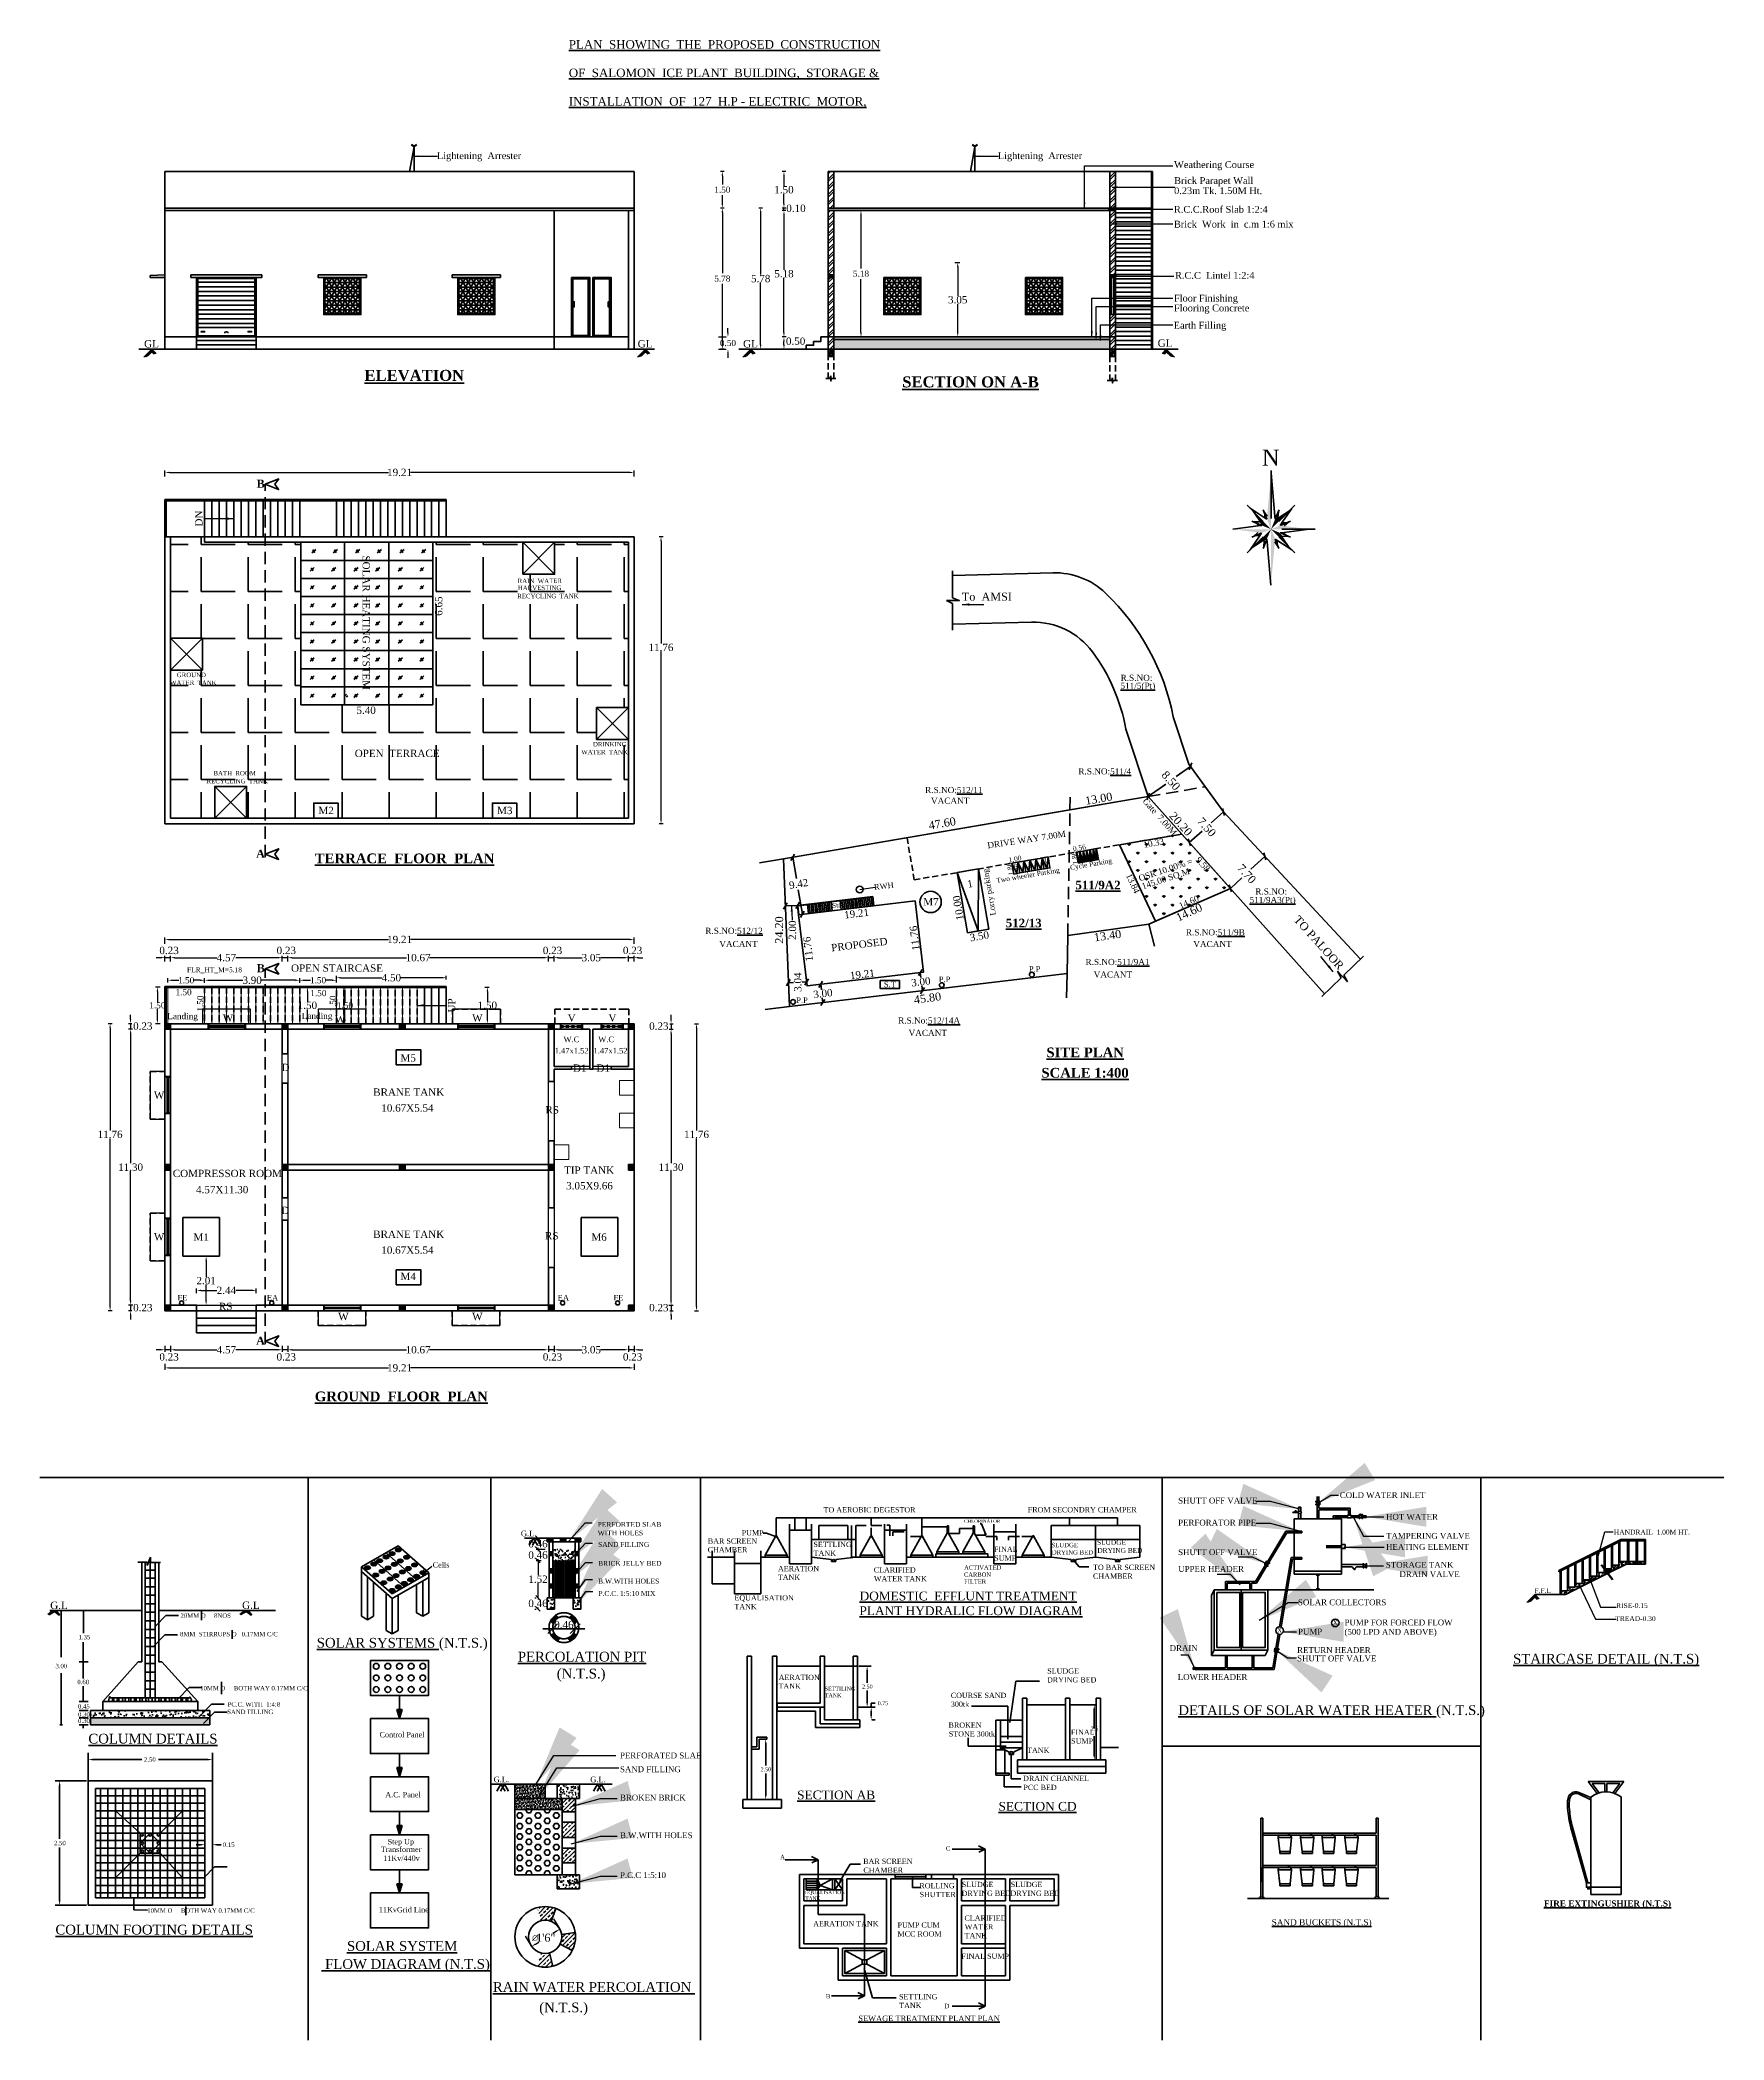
# Model space of a CAD drawing. Header units: metres. Extents: x 147 to 5559, y -3930 to 29.
# Drawn here: x 4045.5 to 4114.5, y -1648.6 to -1566.7 of the extents above; entities outside this region: 7.
import ezdxf
from ezdxf.enums import TextEntityAlignment as Align

# ---------------------------------------------------------------- set-up
doc = ezdxf.new("R2010")
doc.units = ezdxf.units.M
doc.header["$MEASUREMENT"] = 0
doc.header["$PDMODE"] = 66
for name, pattern in [('DASHED', [0.75, 0.5, -0.25]), ('DASHED2', [0.375, 0.25, -0.125]), ('HIDDEN', [0.375, 0.25, -0.125])]:
    doc.linetypes.add(name, pattern=pattern)
for name, color, linetype in [('BLK_1_FLR_0_BATH', 3, 'Continuous'), ('BLK_1_FLR_0_CARPET_AREA', 10, 'Continuous'), ('BLK_1_FLR_0_CHAJJA', 6, 'Continuous'), ('BLK_1_FLR_0_EXIT_WIDTH_DOOR', 2, 'Continuous'), ('BLK_1_FLR_0_REGULAR_ROOM_1', 117, 'Continuous'), ('BLK_1_FLR_0_STAIR_1', 1, 'Continuous'), ('BLK_1_FLR_0_WATER_CLOSET', 3, 'Continuous'), ('BLK_1_FLR_1_ROOF_AREA', 54, 'Continuous'), ('BLK_1_HT_OF_BLDG', 5, 'Continuous'), ('BLK_1_PARAPET_HT', 233, 'Continuous'), ('BLK_1_PLINTH_HEIGHT', 7, 'Continuous'), ('SOLAR_PANEL', 3, 'Continuous')]:
    doc.layers.add(name, color=color, linetype=linetype)
doc.layers.add('BLK_1_FLR_0_BLT_UP_AREA', color=45, linetype='Continuous', plot=False)
for name, color, linetype, lineweight in [('BLK_1_FLR_0_DRINKING_WATER', 7, 'Continuous', 5), ('BLK_1_FLR_0_STAIR_1_FLIGHT_1', 7, 'Continuous', 0), ('BLK_1_FLR_0_STAIR_1_FLIGHT_2', 7, 'Continuous', 0), ('BLK_1_FLR_0_STAIR_1_LANDING_1', 7, 'Continuous', 0), ('BLK_1_FLR_0_WASH', 243, 'Continuous', 5), ('DIST_EXIT', 7, 'Continuous', 0)]:
    doc.layers.add(name, color=color, linetype=linetype, lineweight=lineweight)
doc.styles.add('jo', font='isocpeur.ttf')
doc.styles.add('POP', font='georgia.ttf')
doc.styles.get("Standard").update_dxf_attribs({"font": 'times.ttf'})
doc.dimstyles.new('Copy of Standard', dxfattribs={"dimtxt": 0.25, "dimasz": 0.18, "dimexe": 0.08, "dimexo": 0.5, "dimgap": 0.09, "dimtad": 0, "dimtih": 1, "dimtoh": 1, "dimzin": 0, "dimdsep": 46, "dimtxsty": 'Standard', "dimcen": 0.09, "dimadec": 0, "dimazin": 0, "dimtfac": 1, "dimtofl": 0, "dimtmove": 0, "dimatfit": 3, "dimfxl": 0, "dimtolj": 1, "dimtzin": 0, "dimarcsym": 0})
doc.dimstyles.new('ISO-25', dxfattribs={"dimtxt": 2.5, "dimasz": 2.5, "dimexe": 1.25, "dimexo": 0.625, "dimtad": 1, "dimtxsty": 'Standard', "dimcen": 2.5, "dimadec": 0, "dimazin": 0, "dimtfac": 1, "dimtmove": 0, "dimatfit": 3, "dimfxl": 0, "dimarcsym": 0})
doc.dimstyles.new('jo-metre', dxfattribs={"dimtxt": 0.2, "dimasz": 0.15, "dimexe": 0.15, "dimexo": 0.15, "dimgap": 0.01, "dimtad": 0, "dimzin": 0, "dimdsep": 46, "dimtxsty": 'jo', "dimcen": 0, "dimadec": 3, "dimazin": 0, "dimtfac": 0.9975, "dimtmove": 0, "dimatfit": 3, "dimfxl": 0, "dimtolj": 1, "dimtzin": 0, "dimarcsym": 0})
doc.dimstyles.get("Standard").update_dxf_attribs({"dimtxt": 0.3, "dimasz": 0.18, "dimexe": 0.08, "dimexo": 0.5, "dimgap": 0.09, "dimtad": 0, "dimtih": 1, "dimtoh": 1, "dimzin": 0, "dimdsep": 46, "dimtxsty": 'Standard', "dimcen": 0.09, "dimadec": 0, "dimazin": 0, "dimtfac": 1, "dimtofl": 0, "dimtmove": 0, "dimatfit": 3, "dimfxl": 0, "dimtolj": 1, "dimtzin": 0, "dimarcsym": 0})
doc.dimstyles.new('STANDARD$0', dxfattribs={"dimtxt": 0.3, "dimasz": 0.18, "dimexe": 0.08, "dimexo": 0.5, "dimgap": 0.01, "dimtad": 0, "dimtih": 1, "dimtoh": 1, "dimzin": 1, "dimdsep": 46, "dimtxsty": 'Standard', "dimcen": 0.1, "dimadec": 3, "dimazin": 0, "dimtfac": 1, "dimtmove": 0, "dimatfit": 3, "dimfxl": 0, "dimtolj": 1, "dimtzin": 0, "dimarcsym": 0})
pattern_1 = [(30, (3264.516178, -2085.15868), (-0.0151139854, 0.0261781906), []), (120, (3264.516178, -2085.15868), (-0.0261781906, -0.0151139854), [])]
pattern_2 = [(45, (3441.198185, -1992.882883), (-0.0224506403, 0.0224506403), [])]
pattern_3 = [(50, (3836.71244, 356.8657), (0.35863009, -0.031376067), [0.0375, -0.4125]), (355, (3836.71244, 356.8657), (-0.06937567, 0.37609607), [0.03, -0.33]), (100.4514, (3836.74232, 356.86308), (0.28925469, 0.34471977), [0.031870095, -0.350571056]), (46.1842, (3836.71244, 356.9657), (0.53362052, -0.08275951), [0.05625, -0.61875]), (96.6356, (3836.7569, 356.9588), (0.46733135, 0.48705894), [0.04780514, -0.5258565]), (351.1842, (3836.71244, 356.9657), (0.46733097, 0.4870593), [0.045, -0.495]), (21, (3836.76244, 356.9407), (0.298453526, -0.201309445), [0.0375, -0.4125]), (326, (3836.76244, 356.9407), (0.121657666, 0.36257502), [0.03, -0.33]), (71.4514, (3836.7873, 356.9239), (0.420111314, 0.16126525), [0.031870095, -0.350571056]), (37.5, (3836.71244, 356.86569), (0.006079928, 0.166446927), [0, -0.326, 0, -0.335, 0, -0.33125]), (7.5, (3836.71244, 356.86569), (0.131534769, 0.197205856), [0, -0.191, 0, -0.3185, 0, -0.12625]), (327.5, (3836.60094, 356.86569), (0.266911218, -0.011277436), [0, -0.125, 0, -0.39, 0, -0.5175]), (317.5, (3836.55094, 356.8657), (0.291593085, 0.05005249), [0, -0.1625, 0, -0.259, 0, -0.3675])]
pattern_4 = [(37.5, (3836.712435, 356.86569), (-0.003149668, 0.0963411885), [0, -0.076, 0, -0.085, 0, -0.08125]), (7.5, (3836.71244, 356.86569), (0.088488835, 0.141107303), [0, -0.041, 0, -0.0685, 0, -0.02625]), (327.5, (3836.650935, 356.86569), (0.155707093, 0.0002829527), [0, -0.025, 0, -0.09, 0, -0.1175]), (317.5, (3836.65094, 356.86569), (0.15030633, 0.043883778), [0, -0.0125, 0, -0.059, 0, -0.0675])]
pattern_5 = [(45, (3836.71244, 356.8657), (-0.176776695, 0.176776695), []), (45, (3836.8892, 356.8657), (-0.176776695, 0.176776695), [0.125, -0.0625])]
pattern_6 = [(45, (3836.71244, 356.8493), (-0.176776695, 0.176776695), []), (45, (3836.8892, 356.8493), (-0.176776695, 0.176776695), [0.125, -0.0625])]
pattern_7 = [(50, (3964.50824, -1627.2041), (0.21517805, -0.01882564), [0.0225, -0.2475]), (355, (3964.50824, -1627.2041), (-0.0416254, 0.22565764), [0.018, -0.198]), (100.4514, (3964.52618, -1627.20567), (0.1735528, 0.20683186), [0.01912206, -0.21034263]), (46.1842, (3964.50824, -1627.1441), (0.3201723, -0.0496557), [0.03375, -0.37125]), (96.6356, (3964.53492, -1627.14824), (0.2803988, 0.29223536), [0.0286831, -0.3155139]), (351.1842, (3964.50824, -1627.1441), (0.2803986, 0.2922356), [0.027, -0.297]), (21, (3964.53824, -1627.1591), (0.17907212, -0.12078567), [0.0225, -0.2475]), (326, (3964.53824, -1627.1591), (0.0729946, 0.217545), [0.018, -0.198]), (71.4514, (3964.55317, -1627.16917), (0.2520668, 0.09675915), [0.01912206, -0.21034263]), (37.5, (3964.50824, -1627.204105), (0.003647957, 0.099868156), [0, -0.1956, 0, -0.201, 0, -0.19875]), (7.5, (3964.50824, -1627.2041), (0.07892086, 0.11832351), [0, -0.1146, 0, -0.1911, 0, -0.07575]), (327.5, (3964.44134, -1627.204105), (0.16014673, -0.00676646), [0, -0.075, 0, -0.234, 0, -0.3105]), (317.5, (3964.41134, -1627.2041), (0.17495585, 0.0300315), [0, -0.0975, 0, -0.1554, 0, -0.2205])]

msp = doc.modelspace()

# ---------------------------------------------------------------- texts
at = {"lineweight": 35}
for s, p in [('Lightening  Arrester', (4061.759, -1571.457)), ('Lightening  Arrester', (4084.726, -1571.457)), ('Weathering Course', (4091.944, -1571.821)), ('Brick Parapet Wall', (4091.944, -1572.476)), ('0.23m Tk. 1.50M Ht.', (4091.944, -1572.89)), ('R.C.C.Roof Slab 1:2:4', (4091.936, -1573.656)), ('Brick  Work  in  c.m 1:6 mix', (4091.936, -1574.261)), ('Floor Finishing', (4091.937, -1577.291)), ('Earth Filling', (4091.928, -1578.4)), ('Flooring Concrete ', (4091.937, -1577.694))]:
    msp.add_text(s, height=0.28, dxfattribs=at).set_placement(p, align=Align.MIDDLE_LEFT)
for s, height, p in [('R.C.C  Lintel 1:2:4', 0.28, (4091.982, -1576.497)), ('To  AMSI', 0.33, (4083.253, -1589.682)), ('%%U511/5(Pt)', 0.25, (4089.747, -1593.291)), ('R.S.NO:', 0.25, (4089.755, -1592.965)), ('OPEN  TERRACE', 0.3, (4058.394, -1596.084)), ('R.S.NO:%%U511/4', 0.25, (4088.023, -1596.796)), ('R.S.NO:%%U512/11', 0.25, (4081.749, -1597.561)), ('VACANT', 0.25, (4081.988, -1598)), ('M2', 0.3, (4056.907, -1598.423)), ('M3', 0.3, (4064.224, -1598.423)), ('M7', 0.3, (4081.673, -1602.164)), ('%%U511/9A3(Pt)', 0.25, (4095.032, -1602.062)), ('R.S.NO:', 0.25, (4095.268, -1601.715)), ('R.S.NO:%%U512/12', 0.25, (4072.749, -1603.326)), ('VACANT', 0.25, (4073.321, -1603.866)), ('R.S.NO:%%U511/9B', 0.25, (4092.425, -1603.387)), ('VACANT', 0.25, (4092.73, -1603.867)), ('R.S.NO:%%U511/9A1', 0.25, (4088.315, -1604.6)), ('P.P', 0.23, (4082.308, -1605.304)), ('P.P', 0.23, (4085.998, -1604.876)), ('VACANT', 0.25, (4088.651, -1605.115)), ('P.P', 0.23, (4076.472, -1606.159)), ('R.S.No:%%U512/14A', 0.25, (4080.644, -1607)), ('W.C', 0.23, (4066.945, -1607.762)), ('W.C', 0.23, (4068.366, -1607.762)), ('VACANT', 0.25, (4081.071, -1607.506)), ('M5', 0.3, (4060.268, -1608.557)), ('1.47x1.52', 0.23, (4066.581, -1608.225)), ('1.47x1.52', 0.23, (4068.173, -1608.225)), ('D', 0.3, (4055.399, -1608.944)), ('D1', 0.3, (4067.332, -1608.974)), ('D1', 0.3, (4068.294, -1608.974)), (' BRANE TANK', 0.3, (4059.037, -1609.957)), ('10.67X5.54', 0.3, (4059.482, -1610.606)), ('COMPRESSOR ROOM', 0.3, (4050.944, -1613.287)), ('TIP TANK', 0.3, (4066.965, -1613.153)), ('3.05X9.66', 0.3, (4067.05, -1613.79)), ('4.57X11.30', 0.3, (4051.897, -1613.949)), ('D', 0.3, (4055.385, -1614.798)), ('M1', 0.3, (4051.792, -1615.895)), (' BRANE TANK', 0.3, (4059.037, -1615.778)), ('M6', 0.3, (4068.086, -1615.895)), ('10.67X5.54', 0.3, (4059.482, -1616.426)), ('M4', 0.3, (4060.268, -1617.501)), ('SHUTT OFF VALVE', 0.24, (4092.11, -1626.655)), ('COLD WATER INLET', 0.24, (4098.73, -1626.432)), ('PERFORTED SLAB', 0.2, (4068.343, -1627.61)), ('TO AEROBIC DEGESTOR', 0.21542, (4077.591, -1627.02)), ('CHLORINATOR', 0.13464, (4083.348, -1627.445)), ('FROM SECONDRY CHAMPER', 0.21542, (4085.952, -1627.017)), ('PERFORATOR PIPE', 0.24, (4092.11, -1627.559)), ('HOT WATER', 0.24, (4100.623, -1627.321)), ('G.L.', 0.23, (4065.197, -1627.997)), ('WITH HOLES', 0.2, (4068.343, -1627.963)), ('SAND FILLING', 0.2, (4068.359, -1628.432)), ('BAR SCREEN', 0.2154, (4072.852, -1628.299)), ('PUMP', 0.2154, (4074.24, -1627.959)), ('SETTLING', 0.2154, (4077.174, -1628.439)), ('SLUDGE', 0.1805, (4086.921, -1628.446)), ('SLUDGE', 0.1972, (4088.787, -1628.346)), ('TAMPERING VALVE', 0.24, (4100.623, -1628.098)), ('HANDRAIL  1.00M HT.', 0.2, (4109.951, -1627.926)), ('Cells', 0.2178, (4061.586, -1629.277)), ('BRICK JELLY BED', 0.2, (4068.359, -1629.206)), ('CHAMBER', 0.2154, (4072.846, -1628.658)), ('TANK', 0.2154, (4077.185, -1628.798)), ('FINAL', 0.2154, (4084.567, -1628.634)), ('SUMP', 0.2154, (4084.578, -1628.997)), ('DRYING BED', 0.1805, (4086.934, -1628.747)), ('DRYING BED', 0.1972, (4088.8, -1628.675)), ('SHUTT OFF VALVE', 0.24, (4092.11, -1628.768)), ('HEATING ELEMENT', 0.24, (4100.623, -1628.553)), ('STORAGE TANK ', 0.24, (4100.614, -1629.286)), ('B.W.WITH HOLES', 0.2, (4068.359, -1629.933)), ('TANK', 0.2154, (4075.718, -1629.786)), ('AERATION', 0.2154, (4075.725, -1629.427)), ('WATER TANK', 0.2154, (4079.653, -1629.842)), ('CLARIFIED', 0.2154, (4079.646, -1629.483)), ('ACTIVATED', 0.1737, (4083.348, -1629.36)), ('CARBON', 0.1737, (4083.341, -1629.65)), ('FILTER', 0.1737, (4083.346, -1629.939)), ('TO BAR SCREEN', 0.21542, (4088.625, -1629.377)), ('CHAMBER', 0.2154, (4088.623, -1629.736)), ('UPPER HEADER', 0.24, (4092.115, -1629.456)), (' DRAIN VALVE', 0.24, (4101.082, -1629.669)), ('G.L', 0.3, (4045.926, -1630.975)), ('G.L', 0.3, (4053.783, -1630.97)), ('P.C.C. 1:5:10 MIX', 0.2, (4068.371, -1630.437)), ('EQUALISATION', 0.21542, (4073.942, -1630.626)), ('%%UDOMESTIC  EFFLUNT TREATMENT', 0.361, (4079.065, -1630.624)), ('SOLAR COLLECTORS', 0.24, (4097.018, -1630.821)), ('RISE-0.15', 0.2, (4110.042, -1630.937)), ('20MM O     8NOS', 0.18, (4051.261, -1631.336)), ('TANK', 0.2154, (4073.939, -1630.985)), ('%%UPLANT HYDRALIC FLOW DIAGRAM', 0.361, (4079.058, -1631.226)), ('x ', 0.24, (4098.452, -1631.614)), ('PUMP FOR FORCED FLOW', 0.24, (4098.922, -1631.647)), ('TREAD-0.30', 0.2, (4110.009, -1631.469)), ('1.35', 0.18, (4047.086, -1632.215)), (' 8MM  STIRRUPS O   0.17MM C/C', 0.18, (4051.174, -1632.093)), ('%%USOLAR SYSTEMS %%U(N.T.S.)', 0.4, (4056.839, -1632.558)), ('x ', 0.24, (4096.176, -1631.931)), ('PUMP', 0.24, (4097.018, -1632.022)), ('(500 LPD AND ABOVE)', 0.24, (4098.922, -1632.03)), ('%%UPERCOLATION PIT', 0.4, (4065.074, -1633.126)), ('DRAIN', 0.24, (4091.762, -1632.696)), ('RETURN HEADER', 0.24, (4096.982, -1632.776)), ('SHUTT OFF VALVE', 0.24, (4096.982, -1633.117)), ('3.00', 0.18, (4046.141, -1633.401)), ('0.60', 0.18, (4047.035, -1634.055)), ('TANK', 0.2154, (4075.746, -1634.244)), ('AERATION', 0.2154, (4075.753, -1633.885)), ('DRYING BED', 0.2154, (4086.74, -1633.985)), ('SLUDGE', 0.2154, (4086.75, -1633.622)), ('LOWER HEADER', 0.24, (4092.094, -1633.879)), ('10MM O     BOTH WAY 0.17MM C/C', 0.18, (4052.068, -1634.308)), ('PC.C. WITH  1:4:8', 0.18, (4053.191, -1634.972)), ('TANK', 0.1611, (4077.641, -1634.589)), ('SETTILING', 0.1611, (4077.636, -1634.32)), ('2.50', 0.1625, (4079.166, -1634.235)), ('0.75', 0.1625, (4079.808, -1634.913)), ('COURSE SAND', 0.21542, (4082.8, -1634.62)), ('300tk', 0.2154, (4082.803, -1634.98)), ('0.45', 0.18, (4047.063, -1635.053)), ('0.30', 0.18, (4047.064, -1635.382)), ('0.30', 0.18, (4047.064, -1635.646)), ('SAND FILLING', 0.18, (4053.173, -1635.28)), ('BROKEN', 0.2154, (4082.71, -1635.835)), ('%%UDETAILS OF SOLAR WATER HEATER %%U(N.T.S.)', 0.4, (4092.117, -1635.317)), ('%%UCOLUMN DETAILS', 0.4, (4047.488, -1636.485)), ('Control Panel', 0.21778, (4059.411, -1636.228)), ('STONE 300tk', 0.21542, (4082.719, -1636.198)), ('FINAL', 0.2154, (4087.719, -1636.128)), ('SUMP', 0.2154, (4087.73, -1636.491)), ('2.5', 0.1625, (4088.531, -1635.957)), ('2.50', 0.18, (4049.765, -1637.232)), ('PERFORATED SLAB', 0.24, (4069.255, -1637.093)), ('TANK', 0.2154, (4085.925, -1636.87)), ('G.L.', 0.23, (4064.081, -1638.071)), ('G.L.', 0.23, (4068.038, -1638.071)), ('SAND FILLING', 0.24, (4069.255, -1637.658)), ('2.50', 0.1625, (4075.013, -1637.623)), ('DRAIN CHANNEL', 0.21542, (4085.762, -1638.02)), ('A.C. Panel', 0.2178, (4059.647, -1638.687)), ('BROKEN BRICK', 0.24, (4069.255, -1638.821)), ('%%USECTION AB', 0.361, (4076.507, -1638.771)), ('%%USECTION CD', 0.361, (4084.754, -1639.237)), ('PCC BED', 0.2154, (4085.774, -1638.388)), ('2.50', 0.18, (4046.08, -1640.65)), ('0.15', 0.18, (4052.996, -1640.716)), ('Step Up', 0.2178, (4059.74, -1640.612)), ('B.W.WITH HOLES', 0.24, (4069.255, -1640.36)), ('Transformer', 0.21778, (4059.461, -1640.925)), ('11Kv/440v', 0.2178, (4059.559, -1641.289)), ('A', 0.18, (4075.812, -1641.222)), ('BAR SCREEN', 0.2154, (4079.214, -1641.415)), ('C', 0.18, (4082.598, -1640.867)), ('P.C.C 1:5:10', 0.24, (4069.255, -1641.994)), ('CHAMBER', 0.2154, (4079.221, -1641.778)), ('ROLLING', 0.2154, (4081.514, -1642.412)), ('SLUDGE', 0.2154, (4083.251, -1642.363)), ('SLUDGE', 0.2154, (4085.254, -1642.363)), ('EQUALISATION', 0.14532, (4076.832, -1642.652)), ('TANK', 0.1453, (4076.843, -1642.894)), ('SHUTTER', 0.2154, (4081.524, -1642.775)), ('DRYING BED', 0.2154, (4083.242, -1642.726)), ('DRYING BED', 0.2154, (4085.245, -1642.726)), ('10MM O     BOTH WAY 0.17MM C/C', 0.18, (4049.898, -1643.414)), ('11KvGrid Line', 0.21778, (4059.383, -1643.397)), ('AERATION TANK', 0.21542, (4077.164, -1643.969)), ('PUMP CUM', 0.2154, (4080.619, -1644.026)), ('CLARIFIED', 0.2154, (4083.36, -1643.74)), ('%%UCOLUMN FOOTING DETAILS', 0.4, (4046.138, -1644.306)), ('%%USOLAR SYSTEM', 0.4, (4058.076, -1644.974)), ('MCC ROOM', 0.2154, (4080.62, -1644.389)), ('WATER', 0.2154, (4083.372, -1644.099)), ('TANK', 0.2154, (4083.368, -1644.458)), ('%%U FLOW DIAGRAM (N.T.S)', 0.4, (4057.031, -1645.713)), ('FINAL SUMP', 0.2154, (4083.236, -1645.302)), ('%%URAIN WATER PERCOLATION ', 0.4, (4064.05, -1646.655)), ('B', 0.18, (4077.681, -1646.926)), ('TANK', 0.2154, (4080.687, -1647.319)), ('SETTLING', 0.2154, (4080.68, -1646.96)), ('%%USEWAGE TREATMENT PLANT PLAN', 0.22562, (4079.013, -1647.854)), ('D', 0.18, (4082.545, -1647.324)), ('OPEN  TERRACE', 0.3, (5555.505, -3929.606))]:
    msp.add_text(s, height=height, dxfattribs=at).set_placement(p)
msp.add_text('N', height=0.657, dxfattribs=at).set_placement((4095.902, -1583.823, 0.017), align=Align.MIDDLE_CENTER)
for s, height, rotation, p in [('DN', 0.3, 90, (4052.011, -1586.316)), ('SOLAR HEATING SYSTEM', 0.3, 270, (4058.867, -1590.585)), ('6.65', 0.3, 90, (4061.831, -1589.903)), ('1.50', 0.25, 90, (4052.068, -1606.181)), ('1.50', 0.25, 90, (4057.5, -1606.181)), ('UP', 0.3, 90, (4062.361, -1606.256))]:
    msp.add_text(s, height=height, rotation=rotation, dxfattribs=at).set_placement(p, align=Align.MIDDLE)
for s, height, p in [('RAIN  WATER', 0.18274, (4065.972, -1588.872)), ('RECYCLING  TANK', 0.18274, (4066.305, -1589.491)), ('HARVESTING', 0.1827, (4065.963, -1589.158)), ('WATER  TANK', 0.18274, (4051.786, -1593.044)), ('GROUND', 0.1827, (4051.706, -1592.721)), ('5.40', 0.3, (4058.861, -1594.171)), ('DRINKING', 0.1827, (4068.839, -1595.56)), ('WATER  TANK', 0.18274, (4068.625, -1595.883)), ('RECYCLING  TANK', 0.18274, (4053.583, -1597.07)), ('BATH  ROOM', 0.1827, (4053.478, -1596.745)), ('OPEN STAIRCASE', 0.3, (4057.669, -1604.728)), ('1.50', 0.25, (4051.387, -1605.714)), ('1.50', 0.25, (4056.906, -1605.753)), ('Landing', 0.25, (4051.345, -1606.729)), ('W', 0.3, (4053.203, -1606.77)), ('Landing', 0.25, (4056.851, -1606.719)), ('W', 0.3, (4057.798, -1606.822)), ('W', 0.3, (4063.415, -1606.77)), ('V', 0.3, (4067.276, -1606.77)), ('V', 0.3, (4068.946, -1606.77)), ('W', 0.3, (4050.384, -1609.93)), ('RS', 0.3, (4066.478, -1610.532)), ('W', 0.3, (4050.384, -1615.736)), ('RS', 0.3, (4066.462, -1615.69)), ('FE', 0.23, (4051.337, -1618.226)), ('RS', 0.3, (4053.112, -1618.584)), ('EA', 0.23, (4055.028, -1618.226)), ('EA', 0.23, (4066.938, -1618.226)), ('FE', 0.23, (4069.19, -1618.226)), ('W', 0.3, (4057.929, -1618.999)), ('W', 0.3, (4063.415, -1618.999))]:
    msp.add_text(s, height=height, dxfattribs=at).set_placement(p, align=Align.MIDDLE)
for s, height, rotation, p in [('8.50', 0.33, 312, (4091.399, -1596.836)), ('13.00', 0.33, 9.7068, (4088.333, -1598.044)), ('Gate  7.00M', 0.25, 311.80335, (4090.633, -1597.907)), ('47.60', 0.33, 9.7068, (4081.923, -1599.054)), ('20.20', 0.33, 312, (4091.722, -1598.516)), ('7.50', 0.33, 312, (4092.866, -1598.737)), ('DRIVE WAY 7.00M', 0.25, 8.53891, (4084.317, -1599.828)), ('10.33', 0.25, 9.7068, (4090.711, -1599.802)), ('1.80', 0.2, 99.7068, (4085.372, -1600.916)), ('1.00', 0.2, 9.7068, (4085.182, -1600.4)), ('1', 0.2, 9.7068, (4086.621, -1600.446)), ('Cycle Parking', 0.2, 9.7068, (4087.703, -1600.713)), ('1.80', 0.2, 99.7068, (4088.01, -1600.464)), ('0.56', 0.2, 9.7068, (4087.82, -1599.948)), ('6', 0.2, 9.7068, (4087.985, -1600.231)), ('1', 0.2, 9.7068, (4088.668, -1600.112)), ('OSR 10.00%%% = ', 0.25, 18.24865, (4090.54, -1601.176)), ('9.58', 0.25, 312, (4092.808, -1600.311)), ('9.42', 0.3, 9.7068, (4076.205, -1601.493)), ('RWH', 0.23, 6.57099, (4079.669, -1601.526)), ('1', 0.3, 9.7068, (4083.503, -1601.439)), ('Lorry parking', 0.23, 99.7068, (4084.648, -1602.554)), ('Two wheeler Parking', 0.2, 9.7068, (4084.682, -1601.245)), ('6', 0.2, 9.7068, (4085.391, -1600.678)), ('13.84', 0.25, 295.07078, (4089.963, -1600.928)), ('145.00 SQ.M', 0.25, 18.24865, (4090.667, -1601.506)), ('7.70', 0.33, 312, (4094.505, -1600.652)), ('Open Staircase', 0.2, 6.79213, (4077.216, -1602.359)), ('10.00', 0.3, 99.7068, (4083.337, -1602.742)), ('14.60', 0.33, 25, (4092.119, -1602.829)), ('14.60', 0.25, 24, (4092.211, -1602.31)), ('24.20', 0.33, 90, (4075.936, -1603.73)), ('2.00', 0.3, 90, (4076.465, -1603.573)), ('19.21', 0.3, 6.79213, (4078.452, -1602.702)), ('TO PALOOR', 0.33, 312, (4096.821, -1602.761)), ('11.76', 0.3, 96.54853, (4077.164, -1604.437)), ('PROPOSED', 0.3, 6.79213, (4077.922, -1604.046)), ('11.76', 0.3, 96.54853, (4081.525, -1603.99)), ('3.50', 0.3, 9.7068, (4083.605, -1603.636)), ('13.40', 0.33, 8.02168, (4088.687, -1603.638)), ('3.04', 0.3, 90, (4076.683, -1605.7)), ('19.21', 0.3, 6.79213, (4078.689, -1605.191)), ('S.T', 0.23, 359.64708, (4080.059, -1605.511)), ('3.00', 0.3, 6.79213, (4081.197, -1605.483)), ('3.00', 0.3, 6.79213, (4077.188, -1605.964)), ('45.80', 0.33, 7.69856, (4081.312, -1606.192))]:
    msp.add_text(s, height=height, rotation=rotation, dxfattribs=at).set_placement(p)
at = {"lineweight": 35, "style": 'POP'}
msp.add_text('F.F.L', height=0.2, dxfattribs=at).set_placement((4106.699, -1630.323))
at = {"char_height": 0.3}
for insert, attachment_point in [((147.372, 28.842), 9), ((909.585, -271.441), 1), ((841.104, -286.33), 1), ((612.919, -287.565), 1)]:
    msp.add_mtext('\\A1;', dxfattribs=dict(at, insert=insert, attachment_point=attachment_point))
at = {"lineweight": 35, "attachment_point": 1}
for s, insert, char_height, width in [('{\\LPLAN  SHOWING  THE  PROPOSED  CONSTRUCTION  \\P\\POF  SALOMON  ICE PLANT  BUILDING,  STORAGE &  \\P\\PINSTALLATION  OF  127  H.P - ELECTRIC  MOTOR,  }', (4067.16, -1566.724), 0.35, 86.96365), ('{\\fTimes New Roman|b1|i0|c0|p18;\\LELEVATION}', (4058.793, -1580.229), 0.45, 19.51149), ('{\\fTimes New Roman|b1|i0|c0|p18;\\LSECTION ON A-B}', (4080.813, -1580.496), 0.45, 19.51149), ('{\\fTimes New Roman|b1|i0|c0|p18;B}', (4054.377, -1584.726), 0.33, 13.34331), ('{\\fTimes New Roman|b1|i0|c0|p18;A}', (4054.355, -1599.881), 0.33, 13.34331), ('{\\fTimes New Roman|b1|i0|c0|p18;\\L511/9A2}', (4087.902, -1601.151), 0.35, 15.74792), ('{\\fTimes New Roman|b1|i0|c0|p18;\\L512/13}', (4085.051, -1602.707), 0.35, 15.74792), ('{\\fTimes New Roman|b1|i0|c0|p18;B}', (4054.38, -1604.567), 0.33, 13.34331), ('{\\fTimes New Roman|b1|i0|c0|p18;A}', (4054.355, -1619.824), 0.33, 13.34331), ('{\\LSTAIRCASE DETAIL (N.T.S)}', (4105.823, -1632.813), 0.4, 9.16597), ('(N.T.S.)', (4066.666, -1633.419), 0.4, 1.99886), ('{\\fTimes New Roman|b1|i0|c0|p18;\\LFIRE EXTINGUSHIER (N.T.S)}', (4107.088, -1642.91), 0.25, 5.16734), ('{\\LSAND BUCKETS (N.T.S)}', (4095.94, -1643.68), 0.25, 4.21912), ('(N.T.S.)', (4065.948, -1647.092), 0.4, 1.99886)]:
    msp.add_mtext(s, dxfattribs=dict(at, insert=insert, char_height=char_height, width=width))
at = {"lineweight": 35, "attachment_point": 5}
for s, insert, char_height in [('GL', (4050.073, -1579.163), 0.3), ('GL', (4070.282, -1579.163), 0.3), ('GL', (4074.599, -1579.163), 0.3), ('GL', (4091.575, -1579.135), 0.3), ('0.46', (4066.959, -1631.617), 0.3), ('\\A1;∅', (4065.783, -1644.445), 0.23)]:
    msp.add_mtext(s, dxfattribs=dict(at, insert=insert, char_height=char_height))
at = {"linetype": 'ByBlock', "lineweight": 35, "char_height": 0.4, "width": 13.34331, "attachment_point": 1}
for s, insert in [('{\\fTimes New Roman|b1|i0|c0|p18;\\LTERRACE  FLOOR  PLAN}', (4056.758, -1600.035)), ('{\\fTimes New Roman|b1|i0|c0|p18;\\LSITE PLAN}', (4086.716, -1607.981)), ('{\\fTimes New Roman|b1|i0|c0|p18;\\LSCALE 1:400}', (4086.51, -1608.815)), ('{\\fTimes New Roman|b1|i0|c0|p18;\\LGROUND  FLOOR  PLAN}', (4056.758, -1622.068))]:
    msp.add_mtext(s, dxfattribs=dict(at, insert=insert))
at = {"layer": 'BLK_1_FLR_0_STAIR_1', "insert": (4052.651, -1604.697), "char_height": 0.2, "width": 2.42, "attachment_point": 2}
msp.add_mtext('FLR_HT_M=5.18', dxfattribs=at)

# ---------------------------------------------------------------- blocks, each defined once
blk = doc.blocks.new('*D10')
at = {"color": 0, "lineweight": -2}
for p, q in [((4048.463, -1607.004), (4048.297, -1607.004)), ((4048.377, -1607.184), (4048.377, -1611.377)), ((4048.377, -1618.584), (4048.377, -1611.703)), ((4048.463, -1618.764), (4048.297, -1618.764))]:
    blk.add_line(p, q, dxfattribs=at)
at = {"color": 0, "lineweight": 35}
for points in [[(4048.347, -1607.184), (4048.407, -1607.184), (4048.377, -1607.004)], [(4048.347, -1618.584), (4048.407, -1618.584), (4048.377, -1618.764)]]:
    blk.add_solid(points, dxfattribs=at)
at = {"layer": 'Defpoints', "color": 0, "lineweight": 35}
for p in [(4048.963, -1607.004), (4048.377, -1618.764), (4048.963, -1618.764)]:
    blk.add_point(p, dxfattribs=at)
at = {"color": 0, "lineweight": 35, "insert": (4048.377, -1611.54), "char_height": 0.3, "attachment_point": 5}
blk.add_mtext('\\A1;11.76', dxfattribs=at)
blk = doc.blocks.new('*D11')
at = {"color": 0, "lineweight": -2}
for p, q in [((4049.216, -1606.824), (4049.216, -1606.644)), ((4049.271, -1607.004), (4049.136, -1607.004)), ((4049.271, -1607.234), (4049.136, -1607.234)), ((4049.216, -1607.004), (4049.216, -1607.234)), ((4049.216, -1607.414), (4049.216, -1607.594))]:
    blk.add_line(p, q, dxfattribs=at)
at = {"color": 0, "lineweight": 35}
for points in [[(4049.186, -1606.824), (4049.246, -1606.824), (4049.216, -1607.004)], [(4049.186, -1607.414), (4049.246, -1607.414), (4049.216, -1607.234)]]:
    blk.add_solid(points, dxfattribs=at)
at = {"layer": 'Defpoints', "color": 0, "lineweight": 35}
for p in [(4049.216, -1607.234), (4049.771, -1607.004), (4049.771, -1607.234)]:
    blk.add_point(p, dxfattribs=at)
at = {"color": 0, "lineweight": 35, "insert": (4049.716, -1607.106), "char_height": 0.3, "attachment_point": 5}
blk.add_mtext('\\A1;0.23', dxfattribs=at)
blk = doc.blocks.new('*D12')
at = {"color": 0, "lineweight": -2}
for p, q in [((4050.854, -1604.464), (4050.854, -1604.221)), ((4051.034, -1604.301), (4052.754, -1604.301)), ((4055.244, -1604.301), (4053.523, -1604.301)), ((4055.424, -1604.464), (4055.424, -1604.221))]:
    blk.add_line(p, q, dxfattribs=at)
at = {"color": 0, "lineweight": 35}
for points in [[(4051.034, -1604.271), (4051.034, -1604.331), (4050.854, -1604.301)], [(4055.244, -1604.271), (4055.244, -1604.331), (4055.424, -1604.301)]]:
    blk.add_solid(points, dxfattribs=at)
at = {"layer": 'Defpoints', "color": 0, "lineweight": 35}
for p in [(4055.424, -1604.301), (4050.854, -1604.964), (4055.424, -1604.964)]:
    blk.add_point(p, dxfattribs=at)
at = {"color": 0, "lineweight": 35, "insert": (4053.139, -1604.301), "char_height": 0.3, "attachment_point": 5}
blk.add_mtext('\\A1;4.57', dxfattribs=at)
blk = doc.blocks.new('*D13')
at = {"color": 0, "lineweight": -2}
for p, q in [((4050.624, -1603.73), (4050.624, -1603.479)), ((4050.804, -1603.559), (4059.773, -1603.559)), ((4069.654, -1603.559), (4060.684, -1603.559)), ((4069.834, -1603.73), (4069.834, -1603.479))]:
    blk.add_line(p, q, dxfattribs=at)
at = {"color": 0, "lineweight": 35}
for points in [[(4050.804, -1603.529), (4050.804, -1603.589), (4050.624, -1603.559)], [(4069.654, -1603.529), (4069.654, -1603.589), (4069.834, -1603.559)]]:
    blk.add_solid(points, dxfattribs=at)
at = {"layer": 'Defpoints', "color": 0, "lineweight": 35}
for p in [(4069.834, -1603.559), (4050.624, -1604.23), (4069.834, -1604.23)]:
    blk.add_point(p, dxfattribs=at)
at = {"color": 0, "lineweight": 35, "insert": (4060.229, -1603.559), "char_height": 0.3, "attachment_point": 5}
blk.add_mtext('\\A1;19.21', dxfattribs=at)
blk = doc.blocks.new('*D14')
at = {"color": 0, "lineweight": -2}
for p, q in [((4050.444, -1604.301), (4050.264, -1604.301)), ((4050.624, -1604.464), (4050.624, -1604.221)), ((4050.854, -1604.301), (4050.624, -1604.301)), ((4050.854, -1604.464), (4050.854, -1604.221)), ((4051.034, -1604.301), (4051.214, -1604.301))]:
    blk.add_line(p, q, dxfattribs=at)
at = {"color": 0, "lineweight": 35}
for points in [[(4050.444, -1604.271), (4050.444, -1604.331), (4050.624, -1604.301)], [(4051.034, -1604.271), (4051.034, -1604.331), (4050.854, -1604.301)]]:
    blk.add_solid(points, dxfattribs=at)
at = {"layer": 'Defpoints', "color": 0, "lineweight": 35}
for p in [(4050.624, -1604.301), (4050.624, -1604.964), (4050.854, -1604.964)]:
    blk.add_point(p, dxfattribs=at)
at = {"color": 0, "lineweight": 35, "insert": (4050.792, -1604.007), "char_height": 0.3, "attachment_point": 5}
blk.add_mtext('\\A1;0.23', dxfattribs=at)
blk = doc.blocks.new('*D15')
at = {"color": 0, "lineweight": -2}
for p, q in [((4049.299, -1607.234), (4049.136, -1607.234)), ((4049.216, -1607.414), (4049.216, -1612.721)), ((4049.216, -1618.354), (4049.216, -1613.048)), ((4049.306, -1618.534), (4049.136, -1618.534))]:
    blk.add_line(p, q, dxfattribs=at)
at = {"color": 0, "lineweight": 35}
for points in [[(4049.186, -1607.414), (4049.246, -1607.414), (4049.216, -1607.234)], [(4049.186, -1618.354), (4049.246, -1618.354), (4049.216, -1618.534)]]:
    blk.add_solid(points, dxfattribs=at)
at = {"layer": 'Defpoints', "color": 0, "lineweight": 35}
for p in [(4049.216, -1607.234), (4049.799, -1607.234), (4049.806, -1618.534)]:
    blk.add_point(p, dxfattribs=at)
at = {"color": 0, "lineweight": 35, "insert": (4049.216, -1612.884), "char_height": 0.3, "attachment_point": 5}
blk.add_mtext('\\A1;11.30', dxfattribs=at)
blk = doc.blocks.new('*D16')
at = {"color": 0, "lineweight": -2}
for p, q in [((4055.654, -1604.464), (4055.654, -1604.221)), ((4055.834, -1604.301), (4060.516, -1604.301)), ((4066.144, -1604.301), (4061.461, -1604.301)), ((4066.324, -1604.464), (4066.324, -1604.221))]:
    blk.add_line(p, q, dxfattribs=at)
at = {"color": 0, "lineweight": 35}
for points in [[(4055.834, -1604.271), (4055.834, -1604.331), (4055.654, -1604.301)], [(4066.144, -1604.271), (4066.144, -1604.331), (4066.324, -1604.301)]]:
    blk.add_solid(points, dxfattribs=at)
at = {"layer": 'Defpoints', "color": 0, "lineweight": 35}
for p in [(4066.324, -1604.301), (4055.654, -1604.964), (4066.324, -1604.964)]:
    blk.add_point(p, dxfattribs=at)
at = {"color": 0, "lineweight": 35, "insert": (4060.989, -1604.301), "char_height": 0.3, "attachment_point": 5}
blk.add_mtext('\\A1;10.67', dxfattribs=at)
blk = doc.blocks.new('*D17')
at = {"color": 0, "lineweight": -2}
for p, q in [((4055.244, -1604.301), (4055.064, -1604.301)), ((4055.424, -1604.464), (4055.424, -1604.221)), ((4055.654, -1604.301), (4055.424, -1604.301)), ((4055.654, -1604.464), (4055.654, -1604.221)), ((4055.834, -1604.301), (4056.014, -1604.301))]:
    blk.add_line(p, q, dxfattribs=at)
at = {"color": 0, "lineweight": 35}
for points in [[(4055.244, -1604.271), (4055.244, -1604.331), (4055.424, -1604.301)], [(4055.834, -1604.271), (4055.834, -1604.331), (4055.654, -1604.301)]]:
    blk.add_solid(points, dxfattribs=at)
at = {"layer": 'Defpoints', "color": 0, "lineweight": 35}
for p in [(4055.424, -1604.301), (4055.424, -1604.964), (4055.654, -1604.964)]:
    blk.add_point(p, dxfattribs=at)
at = {"color": 0, "lineweight": 35, "insert": (4055.592, -1604.007), "char_height": 0.3, "attachment_point": 5}
blk.add_mtext('\\A1;0.23', dxfattribs=at)
blk = doc.blocks.new('*D18')
at = {"color": 0, "lineweight": -2}
for p, q in [((4066.554, -1604.464), (4066.554, -1604.221)), ((4066.734, -1604.301), (4067.705, -1604.301)), ((4069.424, -1604.301), (4068.453, -1604.301)), ((4069.604, -1604.464), (4069.604, -1604.221))]:
    blk.add_line(p, q, dxfattribs=at)
at = {"color": 0, "lineweight": 35}
for points in [[(4066.734, -1604.271), (4066.734, -1604.331), (4066.554, -1604.301)], [(4069.424, -1604.271), (4069.424, -1604.331), (4069.604, -1604.301)]]:
    blk.add_solid(points, dxfattribs=at)
at = {"layer": 'Defpoints', "color": 0, "lineweight": 35}
for p in [(4069.604, -1604.301), (4066.554, -1604.964), (4069.604, -1604.964)]:
    blk.add_point(p, dxfattribs=at)
at = {"color": 0, "lineweight": 35, "insert": (4068.079, -1604.301), "char_height": 0.3, "attachment_point": 5}
blk.add_mtext('\\A1;3.05', dxfattribs=at)
blk = doc.blocks.new('*D19')
at = {"color": 0, "lineweight": -2}
for p, q in [((4066.144, -1604.301), (4065.964, -1604.301)), ((4066.324, -1604.464), (4066.324, -1604.221)), ((4066.554, -1604.301), (4066.324, -1604.301)), ((4066.554, -1604.464), (4066.554, -1604.221)), ((4066.734, -1604.301), (4066.914, -1604.301))]:
    blk.add_line(p, q, dxfattribs=at)
at = {"color": 0, "lineweight": 35}
for points in [[(4066.144, -1604.271), (4066.144, -1604.331), (4066.324, -1604.301)], [(4066.734, -1604.271), (4066.734, -1604.331), (4066.554, -1604.301)]]:
    blk.add_solid(points, dxfattribs=at)
at = {"layer": 'Defpoints', "color": 0, "lineweight": 35}
for p in [(4066.324, -1604.301), (4066.324, -1604.964), (4066.554, -1604.964)]:
    blk.add_point(p, dxfattribs=at)
at = {"color": 0, "lineweight": 35, "insert": (4066.492, -1604.007), "char_height": 0.3, "attachment_point": 5}
blk.add_mtext('\\A1;0.23', dxfattribs=at)
blk = doc.blocks.new('*D20')
at = {"color": 0, "lineweight": -2}
for p, q in [((4069.424, -1604.301), (4069.244, -1604.301)), ((4069.604, -1604.464), (4069.604, -1604.221)), ((4069.834, -1604.301), (4069.604, -1604.301)), ((4069.834, -1604.464), (4069.834, -1604.221)), ((4070.014, -1604.301), (4070.194, -1604.301))]:
    blk.add_line(p, q, dxfattribs=at)
at = {"color": 0, "lineweight": 35}
for points in [[(4069.424, -1604.271), (4069.424, -1604.331), (4069.604, -1604.301)], [(4070.014, -1604.271), (4070.014, -1604.331), (4069.834, -1604.301)]]:
    blk.add_solid(points, dxfattribs=at)
at = {"layer": 'Defpoints', "color": 0, "lineweight": 35}
for p in [(4069.604, -1604.301), (4069.604, -1604.964), (4069.834, -1604.964)]:
    blk.add_point(p, dxfattribs=at)
at = {"color": 0, "lineweight": 35, "insert": (4069.772, -1604.007), "char_height": 0.3, "attachment_point": 5}
blk.add_mtext('\\A1;0.23', dxfattribs=at)
blk = doc.blocks.new('*D21')
at = {"color": 0, "lineweight": -2}
for p, q in [((4049.216, -1618.354), (4049.216, -1618.174)), ((4049.271, -1618.534), (4049.136, -1618.534)), ((4049.271, -1618.764), (4049.136, -1618.764)), ((4049.216, -1618.534), (4049.216, -1618.764)), ((4049.216, -1618.944), (4049.216, -1619.124))]:
    blk.add_line(p, q, dxfattribs=at)
at = {"color": 0, "lineweight": 35}
for points in [[(4049.186, -1618.354), (4049.246, -1618.354), (4049.216, -1618.534)], [(4049.186, -1618.944), (4049.246, -1618.944), (4049.216, -1618.764)]]:
    blk.add_solid(points, dxfattribs=at)
at = {"layer": 'Defpoints', "color": 0, "lineweight": 35}
for p in [(4049.216, -1618.764), (4049.771, -1618.534), (4049.771, -1618.764)]:
    blk.add_point(p, dxfattribs=at)
at = {"color": 0, "lineweight": 35, "insert": (4049.716, -1618.636), "char_height": 0.3, "attachment_point": 5}
blk.add_mtext('\\A1;0.23', dxfattribs=at)
blk = doc.blocks.new('*D22')
at = {"color": 0, "lineweight": -2}
for p, q in [((4072.303, -1607.004), (4072.469, -1607.004)), ((4072.389, -1607.184), (4072.389, -1611.377)), ((4072.389, -1618.584), (4072.389, -1611.703)), ((4072.303, -1618.764), (4072.469, -1618.764))]:
    blk.add_line(p, q, dxfattribs=at)
at = {"color": 0, "lineweight": 35}
for points in [[(4072.359, -1607.184), (4072.419, -1607.184), (4072.389, -1607.004)], [(4072.359, -1618.584), (4072.419, -1618.584), (4072.389, -1618.764)]]:
    blk.add_solid(points, dxfattribs=at)
at = {"layer": 'Defpoints', "color": 0, "lineweight": 35}
for p in [(4071.803, -1607.004), (4071.803, -1618.764), (4072.389, -1618.764)]:
    blk.add_point(p, dxfattribs=at)
at = {"color": 0, "lineweight": 35, "insert": (4072.389, -1611.54), "char_height": 0.3, "attachment_point": 5}
blk.add_mtext('\\A1;11.76', dxfattribs=at)
blk = doc.blocks.new('*D23')
at = {"color": 0, "lineweight": -2}
for p, q in [((4071.346, -1606.824), (4071.346, -1606.644)), ((4071.291, -1607.004), (4071.426, -1607.004)), ((4071.291, -1607.234), (4071.426, -1607.234)), ((4071.346, -1607.004), (4071.346, -1607.234)), ((4071.346, -1607.414), (4071.346, -1607.594))]:
    blk.add_line(p, q, dxfattribs=at)
at = {"color": 0, "lineweight": 35}
for points in [[(4071.316, -1606.824), (4071.376, -1606.824), (4071.346, -1607.004)], [(4071.316, -1607.414), (4071.376, -1607.414), (4071.346, -1607.234)]]:
    blk.add_solid(points, dxfattribs=at)
at = {"layer": 'Defpoints', "color": 0, "lineweight": 35}
for p in [(4070.791, -1607.004), (4070.791, -1607.234), (4071.346, -1607.234)]:
    blk.add_point(p, dxfattribs=at)
at = {"color": 0, "lineweight": 35, "insert": (4070.846, -1607.106), "char_height": 0.3, "attachment_point": 5}
blk.add_mtext('\\A1;0.23', dxfattribs=at)
blk = doc.blocks.new('*D24')
at = {"color": 0, "lineweight": -2}
for p, q in [((4071.263, -1607.234), (4071.426, -1607.234)), ((4071.346, -1607.414), (4071.346, -1612.721)), ((4071.346, -1618.354), (4071.346, -1613.048)), ((4071.255, -1618.534), (4071.426, -1618.534))]:
    blk.add_line(p, q, dxfattribs=at)
at = {"color": 0, "lineweight": 35}
for points in [[(4071.316, -1607.414), (4071.376, -1607.414), (4071.346, -1607.234)], [(4071.316, -1618.354), (4071.376, -1618.354), (4071.346, -1618.534)]]:
    blk.add_solid(points, dxfattribs=at)
at = {"layer": 'Defpoints', "color": 0, "lineweight": 35}
for p in [(4070.763, -1607.234), (4071.346, -1607.234), (4070.755, -1618.534)]:
    blk.add_point(p, dxfattribs=at)
at = {"color": 0, "lineweight": 35, "insert": (4071.346, -1612.884), "char_height": 0.3, "attachment_point": 5}
blk.add_mtext('\\A1;11.30', dxfattribs=at)
blk = doc.blocks.new('*D25')
at = {"color": 0, "lineweight": -2}
for p, q in [((4071.346, -1618.354), (4071.346, -1618.174)), ((4071.291, -1618.534), (4071.426, -1618.534)), ((4071.291, -1618.764), (4071.426, -1618.764)), ((4071.346, -1618.534), (4071.346, -1618.764)), ((4071.346, -1618.944), (4071.346, -1619.124))]:
    blk.add_line(p, q, dxfattribs=at)
at = {"color": 0, "lineweight": 35}
for points in [[(4071.316, -1618.354), (4071.376, -1618.354), (4071.346, -1618.534)], [(4071.316, -1618.944), (4071.376, -1618.944), (4071.346, -1618.764)]]:
    blk.add_solid(points, dxfattribs=at)
at = {"layer": 'Defpoints', "color": 0, "lineweight": 35}
for p in [(4070.791, -1618.534), (4070.791, -1618.764), (4071.346, -1618.764)]:
    blk.add_point(p, dxfattribs=at)
at = {"color": 0, "lineweight": 35, "insert": (4070.846, -1618.636), "char_height": 0.3, "attachment_point": 5}
blk.add_mtext('\\A1;0.23', dxfattribs=at)
blk = doc.blocks.new('*D26')
at = {"color": 0, "lineweight": -2}
for p, q in [((4050.854, -1620.197), (4050.854, -1620.439)), ((4051.034, -1620.359), (4052.754, -1620.359)), ((4055.244, -1620.359), (4053.523, -1620.359)), ((4055.424, -1620.197), (4055.424, -1620.439))]:
    blk.add_line(p, q, dxfattribs=at)
at = {"color": 0, "lineweight": 35}
for points in [[(4051.034, -1620.329), (4051.034, -1620.389), (4050.854, -1620.359)], [(4055.244, -1620.329), (4055.244, -1620.389), (4055.424, -1620.359)]]:
    blk.add_solid(points, dxfattribs=at)
at = {"layer": 'Defpoints', "color": 0, "lineweight": 35}
for p in [(4050.854, -1619.697), (4055.424, -1619.697), (4055.424, -1620.359)]:
    blk.add_point(p, dxfattribs=at)
at = {"color": 0, "lineweight": 35, "insert": (4053.139, -1620.359), "char_height": 0.3, "attachment_point": 5}
blk.add_mtext('\\A1;4.57', dxfattribs=at)
blk = doc.blocks.new('*D27')
at = {"color": 0, "lineweight": -2}
for p, q in [((4050.624, -1620.93), (4050.624, -1621.181)), ((4050.804, -1621.101), (4059.773, -1621.101)), ((4069.654, -1621.101), (4060.684, -1621.101)), ((4069.834, -1620.93), (4069.834, -1621.181))]:
    blk.add_line(p, q, dxfattribs=at)
at = {"color": 0, "lineweight": 35}
for points in [[(4050.804, -1621.071), (4050.804, -1621.131), (4050.624, -1621.101)], [(4069.654, -1621.071), (4069.654, -1621.131), (4069.834, -1621.101)]]:
    blk.add_solid(points, dxfattribs=at)
at = {"layer": 'Defpoints', "color": 0, "lineweight": 35}
for p in [(4050.624, -1620.43), (4069.834, -1620.43), (4069.834, -1621.101)]:
    blk.add_point(p, dxfattribs=at)
at = {"color": 0, "lineweight": 35, "insert": (4060.229, -1621.101), "char_height": 0.3, "attachment_point": 5}
blk.add_mtext('\\A1;19.21', dxfattribs=at)
blk = doc.blocks.new('*D28')
at = {"color": 0, "lineweight": -2}
for p, q in [((4050.444, -1620.359), (4050.264, -1620.359)), ((4050.624, -1620.197), (4050.624, -1620.439)), ((4050.854, -1620.359), (4050.624, -1620.359)), ((4050.854, -1620.197), (4050.854, -1620.439)), ((4051.034, -1620.359), (4051.214, -1620.359))]:
    blk.add_line(p, q, dxfattribs=at)
at = {"color": 0, "lineweight": 35}
for points in [[(4050.444, -1620.329), (4050.444, -1620.389), (4050.624, -1620.359)], [(4051.034, -1620.329), (4051.034, -1620.389), (4050.854, -1620.359)]]:
    blk.add_solid(points, dxfattribs=at)
at = {"layer": 'Defpoints', "color": 0, "lineweight": 35}
for p in [(4050.624, -1619.697), (4050.854, -1619.697), (4050.624, -1620.359)]:
    blk.add_point(p, dxfattribs=at)
at = {"color": 0, "lineweight": 35, "insert": (4050.792, -1620.653), "char_height": 0.3, "attachment_point": 5}
blk.add_mtext('\\A1;0.23', dxfattribs=at)
blk = doc.blocks.new('*D29')
at = {"color": 0, "lineweight": -2}
for p, q in [((4055.654, -1620.197), (4055.654, -1620.439)), ((4055.834, -1620.359), (4060.516, -1620.359)), ((4066.144, -1620.359), (4061.461, -1620.359)), ((4066.324, -1620.197), (4066.324, -1620.439))]:
    blk.add_line(p, q, dxfattribs=at)
at = {"color": 0, "lineweight": 35}
for points in [[(4055.834, -1620.329), (4055.834, -1620.389), (4055.654, -1620.359)], [(4066.144, -1620.329), (4066.144, -1620.389), (4066.324, -1620.359)]]:
    blk.add_solid(points, dxfattribs=at)
at = {"layer": 'Defpoints', "color": 0, "lineweight": 35}
for p in [(4055.654, -1619.697), (4066.324, -1619.697), (4066.324, -1620.359)]:
    blk.add_point(p, dxfattribs=at)
at = {"color": 0, "lineweight": 35, "insert": (4060.989, -1620.359), "char_height": 0.3, "attachment_point": 5}
blk.add_mtext('\\A1;10.67', dxfattribs=at)
blk = doc.blocks.new('*D30')
at = {"color": 0, "lineweight": -2}
for p, q in [((4055.244, -1620.359), (4055.064, -1620.359)), ((4055.424, -1620.197), (4055.424, -1620.439)), ((4055.654, -1620.359), (4055.424, -1620.359)), ((4055.654, -1620.197), (4055.654, -1620.439)), ((4055.834, -1620.359), (4056.014, -1620.359))]:
    blk.add_line(p, q, dxfattribs=at)
at = {"color": 0, "lineweight": 35}
for points in [[(4055.244, -1620.329), (4055.244, -1620.389), (4055.424, -1620.359)], [(4055.834, -1620.329), (4055.834, -1620.389), (4055.654, -1620.359)]]:
    blk.add_solid(points, dxfattribs=at)
at = {"layer": 'Defpoints', "color": 0, "lineweight": 35}
for p in [(4055.424, -1619.697), (4055.654, -1619.697), (4055.424, -1620.359)]:
    blk.add_point(p, dxfattribs=at)
at = {"color": 0, "lineweight": 35, "insert": (4055.592, -1620.653), "char_height": 0.3, "attachment_point": 5}
blk.add_mtext('\\A1;0.23', dxfattribs=at)
blk = doc.blocks.new('*D31')
at = {"color": 0, "lineweight": -2}
for p, q in [((4066.554, -1620.197), (4066.554, -1620.439)), ((4066.734, -1620.359), (4067.705, -1620.359)), ((4069.424, -1620.359), (4068.453, -1620.359)), ((4069.604, -1620.197), (4069.604, -1620.439))]:
    blk.add_line(p, q, dxfattribs=at)
at = {"color": 0, "lineweight": 35}
for points in [[(4066.734, -1620.329), (4066.734, -1620.389), (4066.554, -1620.359)], [(4069.424, -1620.329), (4069.424, -1620.389), (4069.604, -1620.359)]]:
    blk.add_solid(points, dxfattribs=at)
at = {"layer": 'Defpoints', "color": 0, "lineweight": 35}
for p in [(4066.554, -1619.697), (4069.604, -1619.697), (4069.604, -1620.359)]:
    blk.add_point(p, dxfattribs=at)
at = {"color": 0, "lineweight": 35, "insert": (4068.079, -1620.359), "char_height": 0.3, "attachment_point": 5}
blk.add_mtext('\\A1;3.05', dxfattribs=at)
blk = doc.blocks.new('*D32')
at = {"color": 0, "lineweight": -2}
for p, q in [((4066.144, -1620.359), (4065.964, -1620.359)), ((4066.324, -1620.197), (4066.324, -1620.439)), ((4066.554, -1620.359), (4066.324, -1620.359)), ((4066.554, -1620.197), (4066.554, -1620.439)), ((4066.734, -1620.359), (4066.914, -1620.359))]:
    blk.add_line(p, q, dxfattribs=at)
at = {"color": 0, "lineweight": 35}
for points in [[(4066.144, -1620.329), (4066.144, -1620.389), (4066.324, -1620.359)], [(4066.734, -1620.329), (4066.734, -1620.389), (4066.554, -1620.359)]]:
    blk.add_solid(points, dxfattribs=at)
at = {"layer": 'Defpoints', "color": 0, "lineweight": 35}
for p in [(4066.324, -1619.697), (4066.554, -1619.697), (4066.324, -1620.359)]:
    blk.add_point(p, dxfattribs=at)
at = {"color": 0, "lineweight": 35, "insert": (4066.492, -1620.653), "char_height": 0.3, "attachment_point": 5}
blk.add_mtext('\\A1;0.23', dxfattribs=at)
blk = doc.blocks.new('*D33')
at = {"color": 0, "lineweight": -2}
for p, q in [((4069.424, -1620.359), (4069.244, -1620.359)), ((4069.604, -1620.197), (4069.604, -1620.439)), ((4069.834, -1620.359), (4069.604, -1620.359)), ((4069.834, -1620.197), (4069.834, -1620.439)), ((4070.014, -1620.359), (4070.194, -1620.359))]:
    blk.add_line(p, q, dxfattribs=at)
at = {"color": 0, "lineweight": 35}
for points in [[(4069.424, -1620.329), (4069.424, -1620.389), (4069.604, -1620.359)], [(4070.014, -1620.329), (4070.014, -1620.389), (4069.834, -1620.359)]]:
    blk.add_solid(points, dxfattribs=at)
at = {"layer": 'Defpoints', "color": 0, "lineweight": 35}
for p in [(4069.604, -1619.697), (4069.834, -1619.697), (4069.604, -1620.359)]:
    blk.add_point(p, dxfattribs=at)
at = {"color": 0, "lineweight": 35, "insert": (4069.772, -1620.653), "char_height": 0.3, "attachment_point": 5}
blk.add_mtext('\\A1;0.23', dxfattribs=at)
blk = doc.blocks.new('*D34')
at = {"color": 0, "lineweight": -2}
for p, q in [((4071.021, -1587.061), (4070.855, -1587.061)), ((4070.935, -1587.241), (4070.935, -1591.434)), ((4070.935, -1598.641), (4070.935, -1591.76)), ((4071.021, -1598.821), (4070.855, -1598.821))]:
    blk.add_line(p, q, dxfattribs=at)
at = {"color": 0, "lineweight": 35}
for points in [[(4070.905, -1587.241), (4070.965, -1587.241), (4070.935, -1587.061)], [(4070.905, -1598.641), (4070.965, -1598.641), (4070.935, -1598.821)]]:
    blk.add_solid(points, dxfattribs=at)
at = {"layer": 'Defpoints', "color": 0, "lineweight": 35}
for p in [(4071.521, -1587.061), (4070.935, -1598.821), (4071.521, -1598.821)]:
    blk.add_point(p, dxfattribs=at)
at = {"color": 0, "lineweight": 35, "insert": (4070.935, -1591.597), "char_height": 0.3, "attachment_point": 5}
blk.add_mtext('\\A1;11.76', dxfattribs=at)
blk = doc.blocks.new('*D35')
at = {"color": 0, "lineweight": -2}
for p, q in [((4050.624, -1584.601), (4050.624, -1584.35)), ((4050.804, -1584.43), (4059.773, -1584.43)), ((4069.654, -1584.43), (4060.684, -1584.43)), ((4069.834, -1584.601), (4069.834, -1584.35))]:
    blk.add_line(p, q, dxfattribs=at)
at = {"color": 0, "lineweight": 35}
for points in [[(4050.804, -1584.4), (4050.804, -1584.46), (4050.624, -1584.43)], [(4069.654, -1584.4), (4069.654, -1584.46), (4069.834, -1584.43)]]:
    blk.add_solid(points, dxfattribs=at)
at = {"layer": 'Defpoints', "color": 0, "lineweight": 35}
for p in [(4069.834, -1584.43), (4050.624, -1585.101), (4069.834, -1585.101)]:
    blk.add_point(p, dxfattribs=at)
at = {"color": 0, "lineweight": 35, "insert": (4060.229, -1584.43), "char_height": 0.3, "attachment_point": 5}
blk.add_mtext('\\A1;19.21', dxfattribs=at)
blk = doc.blocks.new('*D36')
at = {"color": 0, "lineweight": -2}
for p, q in [((4076.039, -1573.702), (4075.889, -1573.702)), ((4075.969, -1573.882), (4075.969, -1576.129)), ((4075.969, -1578.702), (4075.969, -1576.455)), ((4076.039, -1578.882), (4075.889, -1578.882))]:
    blk.add_line(p, q, dxfattribs=at)
at = {"color": 0, "lineweight": 35}
for points in [[(4075.939, -1573.882), (4075.999, -1573.882), (4075.969, -1573.702)], [(4075.939, -1578.702), (4075.999, -1578.702), (4075.969, -1578.882)]]:
    blk.add_solid(points, dxfattribs=at)
at = {"layer": 'Defpoints', "color": 0, "lineweight": 35}
for p in [(4075.969, -1573.702), (4076.539, -1573.702), (4076.539, -1578.882)]:
    blk.add_point(p, dxfattribs=at)
at = {"color": 0, "lineweight": 35, "insert": (4075.969, -1576.292), "char_height": 0.3, "attachment_point": 5}
blk.add_mtext('\\A1;5.18', dxfattribs=at)
blk = doc.blocks.new('*D37')
at = {"color": 0, "lineweight": -2}
for p, q in [((4075.085, -1573.602), (4074.935, -1573.602)), ((4075.015, -1573.782), (4075.015, -1576.329)), ((4075.015, -1579.202), (4075.015, -1576.655)), ((4075.085, -1579.382), (4074.935, -1579.382))]:
    blk.add_line(p, q, dxfattribs=at)
at = {"color": 0, "lineweight": 35}
for points in [[(4074.985, -1573.782), (4075.045, -1573.782), (4075.015, -1573.602)], [(4074.985, -1579.202), (4075.045, -1579.202), (4075.015, -1579.382)]]:
    blk.add_solid(points, dxfattribs=at)
at = {"layer": 'Defpoints', "color": 0, "lineweight": 35}
for p in [(4075.015, -1573.602), (4075.585, -1573.602), (4075.585, -1579.382)]:
    blk.add_point(p, dxfattribs=at)
at = {"color": 0, "lineweight": 35, "insert": (4075.015, -1576.492), "char_height": 0.3, "attachment_point": 5}
blk.add_mtext('\\A1;5.78', dxfattribs=at)
blk = doc.blocks.new('*D38')
at = {"color": 0, "lineweight": -2}
for p, q in [((4076.055, -1578.882), (4075.889, -1578.882)), ((4075.969, -1579.202), (4075.969, -1579.062)), ((4076.055, -1579.382), (4075.889, -1579.382))]:
    blk.add_line(p, q, dxfattribs=at)
at = {"color": 0, "lineweight": 35}
for points in [[(4075.939, -1579.062), (4075.999, -1579.062), (4075.969, -1578.882)], [(4075.939, -1579.202), (4075.999, -1579.202), (4075.969, -1579.382)]]:
    blk.add_solid(points, dxfattribs=at)
at = {"layer": 'Defpoints', "color": 0, "lineweight": 35}
for p in [(4075.969, -1578.882), (4076.555, -1578.882), (4076.555, -1579.382)]:
    blk.add_point(p, dxfattribs=at)
at = {"color": 0, "lineweight": 35, "insert": (4076.447, -1579.056), "char_height": 0.3, "attachment_point": 5}
blk.add_mtext('\\A1;0.50', dxfattribs=at)
blk = doc.blocks.new('*D39')
at = {"color": 0, "lineweight": -2}
for p, q in [((4076.044, -1572.102), (4075.889, -1572.102)), ((4075.969, -1572.282), (4075.969, -1572.689)), ((4075.969, -1573.422), (4075.969, -1573.015)), ((4076.044, -1573.602), (4075.889, -1573.602))]:
    blk.add_line(p, q, dxfattribs=at)
at = {"color": 0, "lineweight": 35}
for points in [[(4075.939, -1572.282), (4075.999, -1572.282), (4075.969, -1572.102)], [(4075.939, -1573.422), (4075.999, -1573.422), (4075.969, -1573.602)]]:
    blk.add_solid(points, dxfattribs=at)
at = {"layer": 'Defpoints', "color": 0, "lineweight": 35}
for p in [(4075.969, -1572.102), (4076.544, -1572.102), (4076.544, -1573.602)]:
    blk.add_point(p, dxfattribs=at)
at = {"color": 0, "lineweight": 35, "insert": (4075.969, -1572.852), "char_height": 0.3, "attachment_point": 5}
blk.add_mtext('\\A1;1.50', dxfattribs=at)
blk = doc.blocks.new('*D40')
at = {"color": 0, "lineweight": -2}
for p, q in [((4075.969, -1573.422), (4075.969, -1573.242)), ((4076.044, -1573.602), (4075.889, -1573.602)), ((4076.044, -1573.702), (4075.889, -1573.702)), ((4075.969, -1573.702), (4075.969, -1573.602)), ((4075.969, -1573.882), (4075.969, -1574.062))]:
    blk.add_line(p, q, dxfattribs=at)
at = {"color": 0, "lineweight": 35}
for points in [[(4075.939, -1573.422), (4075.999, -1573.422), (4075.969, -1573.602)], [(4075.939, -1573.882), (4075.999, -1573.882), (4075.969, -1573.702)]]:
    blk.add_solid(points, dxfattribs=at)
at = {"layer": 'Defpoints', "color": 0, "lineweight": 35}
for p in [(4075.969, -1573.602), (4076.544, -1573.602), (4076.544, -1573.702)]:
    blk.add_point(p, dxfattribs=at)
at = {"color": 0, "lineweight": 35, "insert": (4076.461, -1573.614), "char_height": 0.3, "attachment_point": 5}
blk.add_mtext('\\A1;0.10', dxfattribs=at)
blk = doc.blocks.new('_Oblique')
at = {"color": 0, "lineweight": -2}
blk.add_line((-0.5, -0.5), (0.5, 0.5), dxfattribs=at)
blk = doc.blocks.new('*D41')
at = {"color": 0, "lineweight": -2}
for p, q in [((4065.769, -1628.077), (4065.819, -1628.077)), ((4065.899, -1628.077), (4065.899, -1628.144)), ((4066.188, -1628.538), (4065.819, -1628.538)), ((4065.899, -1628.538), (4065.899, -1628.47))]:
    blk.add_line(p, q, dxfattribs=at)
at = {"layer": 'Defpoints', "color": 0, "lineweight": 35}
for p in [(4065.899, -1628.077), (4066.269, -1628.077), (4066.688, -1628.538)]:
    blk.add_point(p, dxfattribs=at)
at = {"color": 0, "lineweight": -2, "xscale": 0.18, "yscale": 0.18, "zscale": 0.18}
for p, rotation in [((4065.899, -1628.077), 90), ((4065.899, -1628.538), 270)]:
    blk.add_blockref('_Oblique', p, dxfattribs=dict(at, rotation=rotation))
at = {"color": 0, "lineweight": 35, "insert": (4065.899, -1628.307), "char_height": 0.3, "attachment_point": 5}
blk.add_mtext('\\A1;0.46', dxfattribs=at)
blk = doc.blocks.new('*D42')
at = {"color": 0, "lineweight": -2}
for p, q in [((4066.188, -1628.538), (4065.819, -1628.538)), ((4066.027, -1628.997), (4065.819, -1628.997)), ((4065.899, -1628.538), (4065.899, -1628.604)), ((4065.899, -1628.997), (4065.899, -1628.93))]:
    blk.add_line(p, q, dxfattribs=at)
at = {"layer": 'Defpoints', "color": 0, "lineweight": 35}
for p in [(4065.899, -1628.538), (4066.527, -1628.997), (4066.688, -1628.538)]:
    blk.add_point(p, dxfattribs=at)
at = {"color": 0, "lineweight": -2, "xscale": 0.18, "yscale": 0.18, "zscale": 0.18}
for p, rotation in [((4065.899, -1628.538), 90), ((4065.899, -1628.997), 270)]:
    blk.add_blockref('_Oblique', p, dxfattribs=dict(at, rotation=rotation))
at = {"color": 0, "lineweight": 35, "insert": (4065.899, -1628.767), "char_height": 0.3, "attachment_point": 5}
blk.add_mtext('\\A1;0.46', dxfattribs=at)
blk = doc.blocks.new('*D43')
at = {"color": 0, "lineweight": -2}
for p, q in [((4065.769, -1630.517), (4065.819, -1630.517)), ((4065.899, -1630.517), (4065.899, -1630.584)), ((4065.769, -1630.977), (4065.819, -1630.977)), ((4065.899, -1630.977), (4065.899, -1630.91))]:
    blk.add_line(p, q, dxfattribs=at)
at = {"layer": 'Defpoints', "color": 0, "lineweight": 35}
for p in [(4065.899, -1630.517), (4066.269, -1630.517), (4066.269, -1630.977)]:
    blk.add_point(p, dxfattribs=at)
at = {"color": 0, "lineweight": -2, "xscale": 0.18, "yscale": 0.18, "zscale": 0.18}
for p, rotation in [((4065.899, -1630.517), 90), ((4065.899, -1630.977), 270)]:
    blk.add_blockref('_Oblique', p, dxfattribs=dict(at, rotation=rotation))
at = {"color": 0, "lineweight": 35, "insert": (4065.899, -1630.747), "char_height": 0.3, "attachment_point": 5}
blk.add_mtext('\\A1;0.46', dxfattribs=at)
blk = doc.blocks.new('*D44')
at = {"color": 0, "lineweight": -2}
for p, q in [((4066.027, -1628.997), (4065.819, -1628.997)), ((4065.899, -1628.997), (4065.899, -1629.594)), ((4065.899, -1630.517), (4065.899, -1629.92)), ((4065.769, -1630.517), (4065.819, -1630.517))]:
    blk.add_line(p, q, dxfattribs=at)
at = {"layer": 'Defpoints', "color": 0, "lineweight": 35}
for p in [(4065.899, -1628.997), (4066.527, -1628.997), (4066.269, -1630.517)]:
    blk.add_point(p, dxfattribs=at)
at = {"color": 0, "lineweight": -2, "xscale": 0.18, "yscale": 0.18, "zscale": 0.18}
for p, rotation in [((4065.899, -1628.997), 90), ((4065.899, -1630.517), 270)]:
    blk.add_blockref('_Oblique', p, dxfattribs=dict(at, rotation=rotation))
at = {"color": 0, "lineweight": 35, "insert": (4065.899, -1629.757), "char_height": 0.3, "attachment_point": 5}
blk.add_mtext('\\A1;1.52', dxfattribs=at)
blk = doc.blocks.new('*D45')
at = {"color": 0, "lineweight": -2}
for p, q in [((4066.53, -1643.657), (4066.75, -1644.015)), ((4065.377, -1644.367), (4065.597, -1644.725)), ((4065.792, -1644.699), (4065.928, -1644.615)), ((4066.639, -1644.177), (4066.503, -1644.261))]:
    blk.add_line(p, q, dxfattribs=at)
at = {"color": 0, "lineweight": 35}
for points in [[(4065.777, -1644.673), (4065.808, -1644.724), (4065.639, -1644.793)], [(4066.623, -1644.152), (4066.654, -1644.203), (4066.792, -1644.083)]]:
    blk.add_solid(points, dxfattribs=at)
at = {"layer": 'Defpoints', "color": 0, "lineweight": 35}
for p in [(4066.792, -1644.083), (4066.792, -1644.083), (4065.639, -1644.793)]:
    blk.add_point(p, dxfattribs=at)
at = {"color": 0, "lineweight": 35, "insert": (4066.216, -1644.438), "char_height": 0.3, "attachment_point": 5}
blk.add_mtext('\\A1;{\\H1.0952x;1\'6"}', dxfattribs=at)
blk = doc.blocks.new('*D96')
at = {"layer": 'BLK_1_FLR_0_EXIT_WIDTH_DOOR', "color": 0, "lineweight": -2}
for p, q in [((4051.919, -1618.034), (4051.919, -1617.847)), ((4052.099, -1617.927), (4052.754, -1617.927)), ((4054.179, -1617.927), (4053.524, -1617.927)), ((4054.359, -1618.034), (4054.359, -1617.847))]:
    blk.add_line(p, q, dxfattribs=at)
at = {"layer": 'BLK_1_FLR_0_EXIT_WIDTH_DOOR', "color": 0, "lineweight": 35}
for points in [[(4052.099, -1617.897), (4052.099, -1617.957), (4051.919, -1617.927)], [(4054.179, -1617.897), (4054.179, -1617.957), (4054.359, -1617.927)]]:
    blk.add_solid(points, dxfattribs=at)
at = {"layer": 'Defpoints', "color": 0, "lineweight": 35}
for p in [(4054.359, -1617.927), (4051.919, -1618.534), (4054.359, -1618.534)]:
    blk.add_point(p, dxfattribs=at)
at = {"layer": 'BLK_1_FLR_0_EXIT_WIDTH_DOOR', "color": 0, "lineweight": 35, "insert": (4053.139, -1617.927), "char_height": 0.3, "attachment_point": 5}
blk.add_mtext('\\A1;2.44', dxfattribs=at)
blk = doc.blocks.new('*D97')
at = {"layer": 'Defpoints', "color": 0, "lineweight": 35}
for p in [(4052.496, -1616.524), (4052.31, -1618.534), (4052.496, -1618.534)]:
    blk.add_point(p, dxfattribs=at)
at = {"layer": 'DIST_EXIT', "color": 0, "lineweight": -2}
for p, q in [((4051.996, -1616.524), (4052.23, -1616.524)), ((4052.31, -1616.704), (4052.31, -1617.366)), ((4052.31, -1618.354), (4052.31, -1617.692)), ((4051.996, -1618.534), (4052.23, -1618.534))]:
    blk.add_line(p, q, dxfattribs=at)
at = {"layer": 'DIST_EXIT', "color": 0, "lineweight": 35}
for points in [[(4052.28, -1616.704), (4052.34, -1616.704), (4052.31, -1616.524)], [(4052.28, -1618.354), (4052.34, -1618.354), (4052.31, -1618.534)]]:
    blk.add_solid(points, dxfattribs=at)
at = {"layer": 'DIST_EXIT', "color": 0, "lineweight": 35, "insert": (4052.31, -1617.529), "char_height": 0.3, "attachment_point": 5}
blk.add_mtext('\\A1;2.01', dxfattribs=at)
blk = doc.blocks.new('*D98')
at = {"layer": 'BLK_1_FLR_0_REGULAR_ROOM_1', "color": 0, "lineweight": -2}
for p, q in [((4078.761, -1573.702), (4079.043, -1573.702)), ((4079.123, -1573.882), (4079.123, -1576.075)), ((4079.123, -1578.702), (4079.123, -1576.51)), ((4078.761, -1578.882), (4079.043, -1578.882))]:
    blk.add_line(p, q, dxfattribs=at)
at = {"layer": 'BLK_1_FLR_0_REGULAR_ROOM_1', "color": 0, "lineweight": 35}
for points in [[(4079.093, -1573.882), (4079.153, -1573.882), (4079.123, -1573.702)], [(4079.093, -1578.702), (4079.153, -1578.702), (4079.123, -1578.882)]]:
    blk.add_solid(points, dxfattribs=at)
at = {"layer": 'Defpoints', "color": 0, "lineweight": 35}
for p in [(4079.261, -1573.702), (4079.123, -1578.882), (4079.261, -1578.882)]:
    blk.add_point(p, dxfattribs=at)
at = {"layer": 'BLK_1_FLR_0_REGULAR_ROOM_1', "color": 0, "insert": (4079.123, -1576.292), "char_height": 0.25, "attachment_point": 5}
blk.add_mtext('\\A1;5.18', dxfattribs=at)
blk = doc.blocks.new('*D99')
at = {"layer": 'BLK_1_HT_OF_BLDG', "color": 0, "lineweight": -2}
for p, q in [((4073.515, -1573.602), (4073.366, -1573.602)), ((4073.446, -1573.782), (4073.446, -1576.275)), ((4073.446, -1579.202), (4073.446, -1576.71)), ((4073.515, -1579.382), (4073.366, -1579.382))]:
    blk.add_line(p, q, dxfattribs=at)
at = {"layer": 'BLK_1_HT_OF_BLDG', "color": 0, "lineweight": 35}
for points in [[(4073.416, -1573.782), (4073.476, -1573.782), (4073.446, -1573.602)], [(4073.416, -1579.202), (4073.476, -1579.202), (4073.446, -1579.382)]]:
    blk.add_solid(points, dxfattribs=at)
at = {"layer": 'Defpoints', "color": 0, "lineweight": 35}
for p in [(4073.446, -1573.602), (4074.015, -1573.602), (4074.015, -1579.382)]:
    blk.add_point(p, dxfattribs=at)
at = {"layer": 'BLK_1_HT_OF_BLDG', "color": 0, "insert": (4073.446, -1576.492), "char_height": 0.25, "attachment_point": 5}
blk.add_mtext('\\A1;5.78', dxfattribs=at)
blk = doc.blocks.new('*D100')
at = {"layer": 'BLK_1_PARAPET_HT', "color": 0, "lineweight": -2}
for p, q in [((4073.52, -1572.102), (4073.366, -1572.102)), ((4073.446, -1572.282), (4073.446, -1572.635)), ((4073.446, -1573.422), (4073.446, -1573.07)), ((4073.52, -1573.602), (4073.366, -1573.602))]:
    blk.add_line(p, q, dxfattribs=at)
at = {"layer": 'BLK_1_PARAPET_HT', "color": 0, "lineweight": 35}
for points in [[(4073.416, -1572.282), (4073.476, -1572.282), (4073.446, -1572.102)], [(4073.416, -1573.422), (4073.476, -1573.422), (4073.446, -1573.602)]]:
    blk.add_solid(points, dxfattribs=at)
at = {"layer": 'Defpoints', "color": 0, "lineweight": 35}
for p in [(4073.446, -1572.102), (4074.02, -1572.102), (4074.02, -1573.602)]:
    blk.add_point(p, dxfattribs=at)
at = {"layer": 'BLK_1_PARAPET_HT', "color": 0, "lineweight": -2, "insert": (4073.446, -1572.852), "char_height": 0.25, "attachment_point": 5}
blk.add_mtext('\\A1;1.50', dxfattribs=at)
blk = doc.blocks.new('*D101')
at = {"layer": 'BLK_1_PLINTH_HEIGHT', "color": 0, "lineweight": -2}
for p, q in [((4073.284, -1578.882), (4073.596, -1578.882)), ((4073.676, -1578.702), (4073.676, -1578.522)), ((4073.284, -1579.382), (4073.596, -1579.382)), ((4073.676, -1579.562), (4073.676, -1579.742))]:
    blk.add_line(p, q, dxfattribs=at)
at = {"layer": 'BLK_1_PLINTH_HEIGHT', "color": 0, "lineweight": 35}
for points in [[(4073.646, -1578.702), (4073.706, -1578.702), (4073.676, -1578.882)], [(4073.646, -1579.562), (4073.706, -1579.562), (4073.676, -1579.382)]]:
    blk.add_solid(points, dxfattribs=at)
at = {"layer": 'Defpoints', "color": 0, "lineweight": 35}
for p in [(4073.676, -1578.882), (4073.784, -1578.882), (4073.784, -1579.382)]:
    blk.add_point(p, dxfattribs=at)
at = {"layer": 'BLK_1_PLINTH_HEIGHT', "color": 0, "insert": (4073.676, -1579.132), "char_height": 0.25, "attachment_point": 5}
blk.add_mtext('\\A1;0.50', dxfattribs=at)
blk = doc.blocks.new('*D102')
at = {"layer": 'BLK_1_FLR_0_STAIR_1_LANDING_1', "color": 0, "lineweight": -2}
for p, q in [((4050.744, -1605.322), (4050.744, -1605.147)), ((4050.924, -1605.227), (4051.189, -1605.227)), ((4052.064, -1605.227), (4051.798, -1605.227)), ((4052.244, -1605.322), (4052.244, -1605.147))]:
    blk.add_line(p, q, dxfattribs=at)
at = {"layer": 'BLK_1_FLR_0_STAIR_1_LANDING_1', "color": 0, "lineweight": 35}
for points in [[(4050.924, -1605.197), (4050.924, -1605.257), (4050.744, -1605.227)], [(4052.064, -1605.197), (4052.064, -1605.257), (4052.244, -1605.227)]]:
    blk.add_solid(points, dxfattribs=at)
at = {"layer": 'Defpoints', "color": 0, "lineweight": 35}
for p in [(4050.744, -1605.227), (4050.744, -1605.822), (4052.244, -1605.822)]:
    blk.add_point(p, dxfattribs=at)
at = {"layer": 'BLK_1_FLR_0_STAIR_1_LANDING_1', "color": 0, "lineweight": 35, "insert": (4051.494, -1605.227), "char_height": 0.25, "attachment_point": 5}
blk.add_mtext('\\A1;1.50', dxfattribs=at)
blk = doc.blocks.new('*D103')
at = {"layer": 'BLK_1_FLR_0_STAIR_1_LANDING_1', "color": 0, "lineweight": -2}
for p, q in [((4050.434, -1605.504), (4050.233, -1605.504)), ((4050.313, -1605.684), (4050.313, -1606.117)), ((4050.313, -1606.824), (4050.313, -1606.392)), ((4050.434, -1607.004), (4050.233, -1607.004))]:
    blk.add_line(p, q, dxfattribs=at)
at = {"layer": 'BLK_1_FLR_0_STAIR_1_LANDING_1', "color": 0, "lineweight": 35}
for points in [[(4050.283, -1605.684), (4050.343, -1605.684), (4050.313, -1605.504)], [(4050.283, -1606.824), (4050.343, -1606.824), (4050.313, -1607.004)]]:
    blk.add_solid(points, dxfattribs=at)
at = {"layer": 'Defpoints', "color": 0, "lineweight": 35}
for p in [(4050.934, -1605.504), (4050.313, -1607.004), (4050.934, -1607.004)]:
    blk.add_point(p, dxfattribs=at)
at = {"layer": 'BLK_1_FLR_0_STAIR_1_LANDING_1', "color": 0, "lineweight": 35, "insert": (4050.313, -1606.254), "char_height": 0.25, "attachment_point": 5}
blk.add_mtext('\\A1;1.50', dxfattribs=at)
blk = doc.blocks.new('*D104')
at = {"layer": 'BLK_1_FLR_0_STAIR_1_FLIGHT_1', "color": 0, "lineweight": -2}
for p, q in [((4057.644, -1605.199), (4057.644, -1605.042)), ((4057.824, -1605.122), (4059.507, -1605.122)), ((4061.964, -1605.122), (4060.28, -1605.122)), ((4062.144, -1605.199), (4062.144, -1605.042))]:
    blk.add_line(p, q, dxfattribs=at)
at = {"layer": 'BLK_1_FLR_0_STAIR_1_FLIGHT_1', "color": 0, "lineweight": 35}
for points in [[(4057.824, -1605.092), (4057.824, -1605.152), (4057.644, -1605.122)], [(4061.964, -1605.092), (4061.964, -1605.152), (4062.144, -1605.122)]]:
    blk.add_solid(points, dxfattribs=at)
at = {"layer": 'Defpoints', "color": 0, "lineweight": 35}
for p in [(4057.644, -1605.122), (4057.644, -1605.699), (4062.144, -1605.699)]:
    blk.add_point(p, dxfattribs=at)
at = {"layer": 'BLK_1_FLR_0_STAIR_1_FLIGHT_1', "color": 0, "lineweight": 35, "insert": (4059.894, -1605.122), "char_height": 0.3, "attachment_point": 5}
blk.add_mtext('\\A1;4.50', dxfattribs=at)
blk = doc.blocks.new('*D105')
at = {"layer": 'BLK_1_FLR_0_STAIR_1_FLIGHT_1', "color": 0, "lineweight": -2}
for p, q in [((4063.725, -1605.504), (4063.905, -1605.504)), ((4063.825, -1605.684), (4063.825, -1606.091)), ((4063.825, -1606.824), (4063.825, -1606.418)), ((4063.725, -1607.004), (4063.905, -1607.004))]:
    blk.add_line(p, q, dxfattribs=at)
at = {"layer": 'BLK_1_FLR_0_STAIR_1_FLIGHT_1', "color": 0, "lineweight": 35}
for points in [[(4063.795, -1605.684), (4063.855, -1605.684), (4063.825, -1605.504)], [(4063.795, -1606.824), (4063.855, -1606.824), (4063.825, -1607.004)]]:
    blk.add_solid(points, dxfattribs=at)
at = {"layer": 'Defpoints', "color": 0, "lineweight": 35}
for p in [(4063.225, -1605.504), (4063.225, -1607.004), (4063.825, -1607.004)]:
    blk.add_point(p, dxfattribs=at)
at = {"layer": 'BLK_1_FLR_0_STAIR_1_FLIGHT_1', "color": 0, "lineweight": 35, "insert": (4063.825, -1606.254), "char_height": 0.3, "attachment_point": 5}
blk.add_mtext('\\A1;1.50', dxfattribs=at)
blk = doc.blocks.new('*D106')
at = {"layer": 'BLK_1_FLR_0_STAIR_1_FLIGHT_2', "color": 0, "lineweight": -2}
for p, q in [((4052.244, -1605.337), (4052.244, -1605.147)), ((4052.424, -1605.227), (4053.813, -1605.227)), ((4055.964, -1605.227), (4054.574, -1605.227)), ((4056.144, -1605.337), (4056.144, -1605.147))]:
    blk.add_line(p, q, dxfattribs=at)
at = {"layer": 'BLK_1_FLR_0_STAIR_1_FLIGHT_2', "color": 0, "lineweight": 35}
for points in [[(4052.424, -1605.197), (4052.424, -1605.257), (4052.244, -1605.227)], [(4055.964, -1605.197), (4055.964, -1605.257), (4056.144, -1605.227)]]:
    blk.add_solid(points, dxfattribs=at)
at = {"layer": 'Defpoints', "color": 0, "lineweight": 35}
for p in [(4056.144, -1605.227), (4052.244, -1605.837), (4056.144, -1605.837)]:
    blk.add_point(p, dxfattribs=at)
at = {"layer": 'BLK_1_FLR_0_STAIR_1_FLIGHT_2', "color": 0, "lineweight": 35, "insert": (4054.194, -1605.227), "char_height": 0.3, "attachment_point": 5}
blk.add_mtext('\\A1;3.90', dxfattribs=at)
blk = doc.blocks.new('*D107')
at = {"layer": 'BLK_1_FLR_0_STAIR_1_FLIGHT_2', "color": 0, "lineweight": -2}
for p, q in [((4056.375, -1605.504), (4056.537, -1605.504)), ((4056.457, -1605.684), (4056.457, -1606.091)), ((4056.457, -1606.824), (4056.457, -1606.418)), ((4056.375, -1607.004), (4056.537, -1607.004))]:
    blk.add_line(p, q, dxfattribs=at)
at = {"layer": 'BLK_1_FLR_0_STAIR_1_FLIGHT_2', "color": 0, "lineweight": 35}
for points in [[(4056.427, -1605.684), (4056.487, -1605.684), (4056.457, -1605.504)], [(4056.427, -1606.824), (4056.487, -1606.824), (4056.457, -1607.004)]]:
    blk.add_solid(points, dxfattribs=at)
at = {"layer": 'Defpoints', "color": 0, "lineweight": 35}
for p in [(4055.875, -1605.504), (4055.875, -1607.004), (4056.457, -1607.004)]:
    blk.add_point(p, dxfattribs=at)
at = {"layer": 'BLK_1_FLR_0_STAIR_1_FLIGHT_2', "color": 0, "lineweight": 35, "insert": (4056.457, -1606.254), "char_height": 0.3, "attachment_point": 5}
blk.add_mtext('\\A1;1.50', dxfattribs=at)
blk = doc.blocks.new('*D108')
at = {"layer": 'BLK_1_FLR_0_STAIR_1_LANDING_1', "color": 0, "lineweight": -2}
for p, q in [((4056.144, -1605.322), (4056.144, -1605.147)), ((4056.324, -1605.227), (4056.589, -1605.227)), ((4057.464, -1605.227), (4057.198, -1605.227)), ((4057.644, -1605.322), (4057.644, -1605.147))]:
    blk.add_line(p, q, dxfattribs=at)
at = {"layer": 'BLK_1_FLR_0_STAIR_1_LANDING_1', "color": 0, "lineweight": 35}
for points in [[(4056.324, -1605.197), (4056.324, -1605.257), (4056.144, -1605.227)], [(4057.464, -1605.197), (4057.464, -1605.257), (4057.644, -1605.227)]]:
    blk.add_solid(points, dxfattribs=at)
at = {"layer": 'Defpoints', "color": 0, "lineweight": 35}
for p in [(4056.144, -1605.227), (4056.144, -1605.822), (4057.644, -1605.822)]:
    blk.add_point(p, dxfattribs=at)
at = {"layer": 'BLK_1_FLR_0_STAIR_1_LANDING_1', "color": 0, "lineweight": 35, "insert": (4056.894, -1605.227), "char_height": 0.25, "attachment_point": 5}
blk.add_mtext('\\A1;1.50', dxfattribs=at)
blk = doc.blocks.new('*D109')
at = {"layer": 'BLK_1_FLR_0_STAIR_1_LANDING_1', "color": 0, "lineweight": -2}
for p, q in [((4058.116, -1605.504), (4057.915, -1605.504)), ((4057.995, -1605.684), (4057.995, -1606.117)), ((4057.995, -1606.824), (4057.995, -1606.392)), ((4058.116, -1607.004), (4057.915, -1607.004))]:
    blk.add_line(p, q, dxfattribs=at)
at = {"layer": 'BLK_1_FLR_0_STAIR_1_LANDING_1', "color": 0, "lineweight": 35}
for points in [[(4057.965, -1605.684), (4058.025, -1605.684), (4057.995, -1605.504)], [(4057.965, -1606.824), (4058.025, -1606.824), (4057.995, -1607.004)]]:
    blk.add_solid(points, dxfattribs=at)
at = {"layer": 'Defpoints', "color": 0, "lineweight": 35}
for p in [(4058.616, -1605.504), (4057.995, -1607.004), (4058.616, -1607.004)]:
    blk.add_point(p, dxfattribs=at)
at = {"layer": 'BLK_1_FLR_0_STAIR_1_LANDING_1', "color": 0, "lineweight": 35, "insert": (4057.995, -1606.254), "char_height": 0.25, "attachment_point": 5}
blk.add_mtext('\\A1;1.50', dxfattribs=at)
blk = doc.blocks.new('*D110')
at = {"layer": 'BLK_1_FLR_0_BATH', "color": 0, "lineweight": -2}
for p, q in [((4082.97, -1575.832), (4083.165, -1575.832)), ((4083.085, -1576.012), (4083.085, -1577.194)), ((4083.085, -1578.702), (4083.085, -1577.52)), ((4082.97, -1578.882), (4083.165, -1578.882))]:
    blk.add_line(p, q, dxfattribs=at)
at = {"layer": 'BLK_1_FLR_0_BATH', "color": 0, "lineweight": 35}
for points in [[(4083.055, -1576.012), (4083.115, -1576.012), (4083.085, -1575.832)], [(4083.055, -1578.702), (4083.115, -1578.702), (4083.085, -1578.882)]]:
    blk.add_solid(points, dxfattribs=at)
at = {"layer": 'Defpoints', "color": 0, "lineweight": 35}
for p in [(4082.47, -1575.832), (4083.085, -1575.832), (4082.47, -1578.882)]:
    blk.add_point(p, dxfattribs=at)
at = {"layer": 'BLK_1_FLR_0_BATH', "color": 0, "lineweight": 35, "insert": (4083.085, -1577.357), "char_height": 0.3, "attachment_point": 5}
blk.add_mtext('\\A1;3.05', dxfattribs=at)

# ---------------------------------------------------------------- dimensions: what is measured, and where the dimension line sits
at = {"lineweight": 35}
dim = msp.add_aligned_dim(p1=(4076.544, -1573.602), p2=(4076.544, -1572.102), distance=0.575, dimstyle='STANDARD$0', dxfattribs=at)
dim.commit()
dim.dimension.update_dxf_attribs({"geometry": '*D39', "text_midpoint": (4075.969, -1572.852)})
for base, p1, p2, picture, middle, dimtype in [((4075.969, -1573.602), (4076.544, -1573.702), (4076.544, -1573.602), '*D40', (4076.461, -1573.614), 161), ((4075.969, -1578.882), (4076.555, -1579.382), (4076.555, -1578.882), '*D38', (4076.447, -1579.056), 160), ((4049.216, -1607.234), (4049.771, -1607.004), (4049.771, -1607.234), '*D11', (4049.716, -1607.106), 160), ((4071.346, -1607.234), (4070.791, -1607.004), (4070.791, -1607.234), '*D23', (4070.846, -1607.106), 160), ((4049.216, -1618.764), (4049.771, -1618.534), (4049.771, -1618.764), '*D21', (4049.716, -1618.636), 160), ((4071.346, -1618.764), (4070.791, -1618.534), (4070.791, -1618.764), '*D25', (4070.846, -1618.636), 160)]:
    dim = msp.add_linear_dim(base=base, p1=p1, p2=p2, angle=90, dimstyle='STANDARD$0', override={"dimtmove": 2}, dxfattribs=at)
    dim.commit()
    dim.dimension.update_dxf_attribs({"geometry": picture, "text_midpoint": middle, "dimtype": dimtype})
for base, p1, p2, picture, middle in [((4075.015, -1573.602), (4075.585, -1579.382), (4075.585, -1573.602), '*D37', (4075.015, -1576.492)), ((4075.969, -1573.702), (4076.539, -1578.882), (4076.539, -1573.702), '*D36', (4075.969, -1576.292)), ((4049.216, -1607.234), (4049.806, -1618.534), (4049.799, -1607.234), '*D15', (4049.216, -1612.884)), ((4071.346, -1607.234), (4070.755, -1618.534), (4070.763, -1607.234), '*D24', (4071.346, -1612.884))]:
    dim = msp.add_linear_dim(base=base, p1=p1, p2=p2, angle=90, dimstyle='STANDARD$0', dxfattribs=at)
    dim.commit()
    dim.dimension.update_dxf_attribs({"geometry": picture, "text_midpoint": middle})
for base, p1, p2, picture, middle in [((4069.834, -1584.43), (4050.624, -1585.101), (4069.834, -1585.101), '*D35', (4060.229, -1584.43)), ((4069.834, -1603.559), (4050.624, -1604.23), (4069.834, -1604.23), '*D13', (4060.229, -1603.559)), ((4055.424, -1604.301), (4050.854, -1604.964), (4055.424, -1604.964), '*D12', (4053.139, -1604.301)), ((4066.324, -1604.301), (4055.654, -1604.964), (4066.324, -1604.964), '*D16', (4060.989, -1604.301)), ((4069.604, -1604.301), (4066.554, -1604.964), (4069.604, -1604.964), '*D18', (4068.079, -1604.301)), ((4055.424, -1620.359), (4050.854, -1619.697), (4055.424, -1619.697), '*D26', (4053.139, -1620.359)), ((4066.324, -1620.359), (4055.654, -1619.697), (4066.324, -1619.697), '*D29', (4060.989, -1620.359)), ((4069.604, -1620.359), (4066.554, -1619.697), (4069.604, -1619.697), '*D31', (4068.079, -1620.359)), ((4069.834, -1621.101), (4050.624, -1620.43), (4069.834, -1620.43), '*D27', (4060.229, -1621.101))]:
    dim = msp.add_linear_dim(base=base, p1=p1, p2=p2, dimstyle='STANDARD$0', dxfattribs=at)
    dim.commit()
    dim.dimension.update_dxf_attribs({"geometry": picture, "text_midpoint": middle})
for base, p1, p2, picture, middle in [((4070.935, -1598.821), (4071.521, -1587.061), (4071.521, -1598.821), '*D34', (4070.935, -1591.597)), ((4048.377, -1618.764), (4048.963, -1607.004), (4048.963, -1618.764), '*D10', (4048.377, -1611.54)), ((4072.389, -1618.764), (4071.803, -1607.004), (4071.803, -1618.764), '*D22', (4072.389, -1611.54))]:
    dim = msp.add_linear_dim(base=base, p1=p1, p2=p2, angle=90, dimstyle='STANDARD$0', dxfattribs=at)
    dim.commit()
    dim.dimension.update_dxf_attribs({"geometry": picture, "text_midpoint": middle, "dimtype": 160})
for base, p1, p2, picture, middle in [((4050.624, -1604.301), (4050.854, -1604.964), (4050.624, -1604.964), '*D14', (4050.792, -1604.007)), ((4055.424, -1604.301), (4055.654, -1604.964), (4055.424, -1604.964), '*D17', (4055.592, -1604.007)), ((4066.324, -1604.301), (4066.554, -1604.964), (4066.324, -1604.964), '*D19', (4066.492, -1604.007)), ((4069.604, -1604.301), (4069.834, -1604.964), (4069.604, -1604.964), '*D20', (4069.772, -1604.007)), ((4050.624, -1620.359), (4050.854, -1619.697), (4050.624, -1619.697), '*D28', (4050.792, -1620.653)), ((4055.424, -1620.359), (4055.654, -1619.697), (4055.424, -1619.697), '*D30', (4055.592, -1620.653)), ((4066.324, -1620.359), (4066.554, -1619.697), (4066.324, -1619.697), '*D32', (4066.492, -1620.653)), ((4069.604, -1620.359), (4069.834, -1619.697), (4069.604, -1619.697), '*D33', (4069.772, -1620.653))]:
    dim = msp.add_linear_dim(base=base, p1=p1, p2=p2, dimstyle='STANDARD$0', override={"dimtmove": 2}, dxfattribs=at)
    dim.commit()
    dim.dimension.update_dxf_attribs({"geometry": picture, "text_midpoint": middle, "dimtype": 160})
for base, p1, p2, picture, middle in [((4065.899, -1628.077), (4066.688, -1628.538), (4066.269, -1628.077), '*D41', (4065.899, -1628.307)), ((4065.899, -1628.538), (4066.527, -1628.997), (4066.688, -1628.538), '*D42', (4065.899, -1628.767)), ((4065.899, -1628.997), (4066.269, -1630.517), (4066.527, -1628.997), '*D44', (4065.899, -1629.757)), ((4065.899, -1630.517), (4066.269, -1630.977), (4066.269, -1630.517), '*D43', (4065.899, -1630.747))]:
    dim = msp.add_linear_dim(base=base, p1=p1, p2=p2, angle=90, dimstyle='STANDARD$0', override={"dimblk": 'Oblique', "dimtmove": 2, "dimldrblk": 'Oblique', "dimfxl": 0.18}, dxfattribs=at)
    dim.commit()
    dim.dimension.update_dxf_attribs({"geometry": picture, "text_midpoint": middle})
dim = msp.add_aligned_dim(p1=(4065.639, -1644.793), p2=(4066.792, -1644.083), distance=0, text='{\\H1.0952x;1\'6"}', dimstyle='STANDARD$0', override={"dimfxl": 6}, dxfattribs=at)
dim.commit()
dim.dimension.update_dxf_attribs({"geometry": '*D45', "text_midpoint": (4066.216, -1644.438)})
at = {"layer": 'BLK_1_FLR_0_BATH', "color": 205, "lineweight": 35}
dim = msp.add_aligned_dim(p1=(4082.47, -1578.882), p2=(4082.47, -1575.832), distance=-0.615, dimstyle='STANDARD$0', dxfattribs=at)
dim.commit()
dim.dimension.update_dxf_attribs({"geometry": '*D110', "text_midpoint": (4083.085, -1577.357)})
at = {"layer": 'BLK_1_FLR_0_EXIT_WIDTH_DOOR', "color": 2, "lineweight": 35}
dim = msp.add_aligned_dim(p1=(4051.919, -1618.534), p2=(4054.359, -1618.534), distance=0.607, dimstyle='STANDARD$0', dxfattribs=at)
dim.commit()
dim.dimension.update_dxf_attribs({"geometry": '*D96', "text_midpoint": (4053.139, -1617.927)})
at = {"layer": 'BLK_1_FLR_0_REGULAR_ROOM_1', "color": 4}
dim = msp.add_aligned_dim(p1=(4079.261, -1573.702), p2=(4079.261, -1578.882), distance=-0.138, dimstyle='Copy of Standard', dxfattribs=at)
dim.commit()
dim.dimension.update_dxf_attribs({"geometry": '*D98', "text_midpoint": (4079.123, -1576.292)})
at = {"layer": 'BLK_1_FLR_0_STAIR_1_FLIGHT_1', "color": 1, "lineweight": 35}
dim = msp.add_aligned_dim(p1=(4062.144, -1605.699), p2=(4057.644, -1605.699), distance=-0.578, dimstyle='STANDARD$0', dxfattribs=at)
dim.commit()
dim.dimension.update_dxf_attribs({"geometry": '*D104', "text_midpoint": (4059.894, -1605.122)})
at = {"layer": 'BLK_1_FLR_0_STAIR_1_FLIGHT_1', "color": 2, "lineweight": 35}
dim = msp.add_aligned_dim(p1=(4063.225, -1605.504), p2=(4063.225, -1607.004), distance=0.6, dimstyle='STANDARD$0', dxfattribs=at)
dim.commit()
dim.dimension.update_dxf_attribs({"geometry": '*D105', "text_midpoint": (4063.825, -1606.254)})
at = {"layer": 'BLK_1_FLR_0_STAIR_1_FLIGHT_2', "color": 1, "lineweight": 35}
dim = msp.add_aligned_dim(p1=(4052.244, -1605.837), p2=(4056.144, -1605.837), distance=0.61, dimstyle='STANDARD$0', dxfattribs=at)
dim.commit()
dim.dimension.update_dxf_attribs({"geometry": '*D106', "text_midpoint": (4054.194, -1605.227)})
at = {"layer": 'BLK_1_FLR_0_STAIR_1_FLIGHT_2', "color": 2, "lineweight": 35}
dim = msp.add_aligned_dim(p1=(4055.875, -1605.504), p2=(4055.875, -1607.004), distance=0.582, dimstyle='STANDARD$0', dxfattribs=at)
dim.commit()
dim.dimension.update_dxf_attribs({"geometry": '*D107', "text_midpoint": (4056.457, -1606.254)})
at = {"layer": 'BLK_1_FLR_0_STAIR_1_LANDING_1', "color": 1, "lineweight": 35}
for p1, p2, picture, middle in [((4052.244, -1605.822), (4050.744, -1605.822), '*D102', (4051.494, -1605.227)), ((4057.644, -1605.822), (4056.144, -1605.822), '*D108', (4056.894, -1605.227))]:
    dim = msp.add_aligned_dim(p1=p1, p2=p2, distance=-0.595, dimstyle='STANDARD$0', override={"dimtxt": 0.25}, dxfattribs=at)
    dim.commit()
    dim.dimension.update_dxf_attribs({"geometry": picture, "text_midpoint": middle})
at = {"layer": 'BLK_1_FLR_0_STAIR_1_LANDING_1', "color": 2, "lineweight": 35}
for p1, p2, picture, middle in [((4050.934, -1605.504), (4050.934, -1607.004), '*D103', (4050.313, -1606.254)), ((4058.616, -1605.504), (4058.616, -1607.004), '*D109', (4057.995, -1606.254))]:
    dim = msp.add_aligned_dim(p1=p1, p2=p2, distance=-0.621, dimstyle='STANDARD$0', override={"dimtxt": 0.25}, dxfattribs=at)
    dim.commit()
    dim.dimension.update_dxf_attribs({"geometry": picture, "text_midpoint": middle})
at = {"layer": 'BLK_1_HT_OF_BLDG'}
dim = msp.add_linear_dim(base=(4073.446, -1573.602), p1=(4074.015, -1579.382), p2=(4074.015, -1573.602), angle=90, dimstyle='Copy of Standard', dxfattribs=at)
dim.commit()
dim.dimension.update_dxf_attribs({"geometry": '*D99', "text_midpoint": (4073.446, -1576.492)})
at = {"layer": 'BLK_1_PARAPET_HT', "lineweight": -2}
dim = msp.add_aligned_dim(p1=(4074.02, -1573.602), p2=(4074.02, -1572.102), distance=0.575, dimstyle='Copy of Standard', dxfattribs=at)
dim.commit()
dim.dimension.update_dxf_attribs({"geometry": '*D100', "text_midpoint": (4073.446, -1572.852)})
at = {"layer": 'BLK_1_PLINTH_HEIGHT'}
dim = msp.add_linear_dim(base=(4073.676, -1578.882), p1=(4073.784, -1579.382), p2=(4073.784, -1578.882), angle=90, dimstyle='Copy of Standard', dxfattribs=at)
dim.commit()
dim.dimension.update_dxf_attribs({"geometry": '*D101', "text_midpoint": (4073.676, -1579.132), "dimtype": 160})
at = {"layer": 'DIST_EXIT', "color": 7, "lineweight": 35}
dim = msp.add_aligned_dim(p1=(4052.496, -1616.524), p2=(4052.496, -1618.534), distance=-0.186, dimstyle='STANDARD$0', dxfattribs=at)
dim.commit()
dim.dimension.update_dxf_attribs({"geometry": '*D97', "text_midpoint": (4052.31, -1617.529)})

# ---------------------------------------------------------------- hatches: boundary and pattern name
h = msp.add_hatch()
h.set_pattern_fill('ANGLE', color=256, scale=15, style=0)
h.set_pattern_definition([(0, (0, 0), (0, 4.125), [3, -1.125]), (90, (0, 0), (-4.125, 3e-16), [3, -1.125])])
h.paths.add_polyline_path([(624.088, -13.416), (624.979, -13.416), (624.979, -13.872), (624.088, -13.872)], flags=24)
h.paths.add_polyline_path([(624.823, -12.077), (625.696, -12.077), (625.696, -12.533), (624.823, -12.533)], flags=24)
h.paths.add_polyline_path([(622.538, -14.359), (623.41, -14.359), (623.41, -14.815), (622.538, -14.815)], flags=25)
h.paths.add_polyline_path([(623.498, -12.824), (624.388, -12.824), (624.388, -13.28), (623.498, -13.28)], flags=24)
at = {"lineweight": 35}
h = msp.add_hatch(dxfattribs=at)
h.set_pattern_fill('ANSI32', color=256, scale=0.6, style=0)
h.set_pattern_definition([(45, (500.47693, 59.50175), (-0.159099026, 0.159099026), []), (45, (500.583, 59.50175), (-0.159099026, 0.159099026), [])])
h.paths.add_polyline_path([(4078.012, -1573.702), (4077.782, -1573.702), (4077.782, -1576.342), (4078.012, -1576.342), (4078.012, -1575.822)])
h.paths.add_polyline_path([(4078.012, -1572.102), (4077.782, -1572.102), (4077.782, -1573.602), (4078.012, -1573.602)])
h.paths.add_polyline_path([(4089.542, -1573.702), (4089.312, -1573.702), (4089.312, -1575.926), (4089.312, -1576.342), (4089.542, -1576.342)])
h.paths.add_polyline_path([(4089.542, -1572.102), (4089.312, -1572.102), (4089.312, -1573.602), (4089.542, -1573.602)])
h.paths.add_polyline_path([(4078.012, -1576.442), (4077.782, -1576.442), (4077.782, -1577.942), (4078.012, -1577.942)])
h.paths.add_polyline_path([(4078.012, -1577.942), (4077.782, -1577.942), (4077.782, -1578.882), (4078.012, -1578.882)])
h = msp.add_hatch(dxfattribs=at)
h.set_pattern_fill('AR-CONC', color=256, scale=0.02, style=0)
h.set_pattern_definition([(50, (505.12611, -20.19832), (0.1434520365, -0.012550427), [0.015, -0.165]), (355, (505.12611, -20.19832), (-0.027750267, 0.150438427), [0.012, -0.132]), (100.4514, (505.13807, -20.19937), (0.1157018763, 0.1378879084), [0.012748038, -0.1402284224]), (46.1842, (505.12611, -20.15832), (0.21344821, -0.033103803), [0.0225, -0.2475]), (96.6356, (505.1439, -20.16108), (0.186932541, 0.194823574), [0.019122058, -0.2103426]), (351.1842, (505.12611, -20.15832), (0.186932389, 0.19482372), [0.018, -0.198]), (21, (505.14611, -20.16832), (0.1193814104, -0.080523778), [0.015, -0.165]), (326, (505.14611, -20.16832), (0.0486630664, 0.145030009), [0.012, -0.132]), (71.4514, (505.15606, -20.17503), (0.1680445257, 0.0645060993), [0.012748038, -0.1402284224]), (37.5, (505.12611, -20.198323), (0.00243197106, 0.06657877077), [0, -0.1304, 0, -0.134, 0, -0.1325]), (7.5, (505.12611, -20.19832), (0.0526139075, 0.0788823424), [0, -0.0764, 0, -0.1274, 0, -0.0505]), (327.5, (505.08151, -20.198323), (0.1067644872, -0.00451097435), [0, -0.05, 0, -0.156, 0, -0.207]), (317.5, (505.06151, -20.19832), (0.1166372339, 0.0200209965), [0, -0.065, 0, -0.1036, 0, -0.147])])
h.paths.add_polyline_path([(4089.542, -1573.702), (4089.542, -1573.602), (4077.782, -1573.602), (4077.782, -1573.702)])
h = msp.add_hatch(dxfattribs=at)
h.set_pattern_fill('LINE', color=256, scale=1.5, style=0)
h.set_pattern_definition([(0, (501.72915, 47.86034), (0, 0.1875), [])])
h.paths.add_polyline_path([(4054.309, -1578.494), (4054.309, -1576.492), (4051.969, -1576.492), (4051.969, -1578.494)])
h = msp.add_hatch(dxfattribs=at)
h.set_pattern_fill('NET3', color=256, scale=1.5, style=0)
h.set_pattern_definition([(0, (509.88653, -20.39832), (0, 0.1875), []), (60, (509.88653, -20.39832), (-0.162379763, 0.09375), []), (120, (509.88653, -20.39832), (-0.162379763, -0.09375), [])])
h.paths.add_polyline_path([(4058.595, -1576.492), (4057.175, -1576.492), (4057.175, -1577.912), (4058.595, -1577.912)])
h = msp.add_hatch(dxfattribs=at)
h.set_pattern_fill('NET3', color=256, scale=1.5, style=0)
h.set_pattern_definition([(0, (515.37259, -20.39832), (0, 0.1875), []), (60, (515.37259, -20.39832), (-0.162379763, 0.09375), []), (120, (515.37259, -20.39832), (-0.162379763, -0.09375), [])])
h.paths.add_polyline_path([(4064.082, -1576.492), (4062.662, -1576.492), (4062.662, -1577.912), (4064.082, -1577.912)])
h = msp.add_hatch(dxfattribs=at)
h.set_pattern_fill('AR-CONC', color=256, scale=0.02, style=0)
h.set_pattern_definition([(50, (4006.55971, -1643.25935), (0.14345204, -0.01255043), [0.015, -0.165]), (355, (4006.55971, -1643.25935), (-0.02775027, 0.15043843), [0.012, -0.132]), (100.4514, (4006.57167, -1643.2604), (0.11570188, 0.1378879), [0.01274804, -0.14022842]), (46.1842, (4006.55971, -1643.21935), (0.2134482, -0.0331038), [0.0225, -0.2475]), (96.6356, (4006.5775, -1643.2221), (0.18693254, 0.19482357), [0.01912206, -0.2103426]), (351.1842, (4006.55971, -1643.21935), (0.1869324, 0.1948237), [0.018, -0.198]), (21, (4006.57971, -1643.22935), (0.11938141, -0.08052378), [0.015, -0.165]), (326, (4006.57971, -1643.22935), (0.04866307, 0.14503), [0.012, -0.132]), (71.4514, (4006.58966, -1643.23606), (0.16804453, 0.0645061), [0.01274804, -0.14022842]), (37.5, (4006.55971, -1643.25935), (0.00243197, 0.06657877), [0, -0.1304, 0, -0.134, 0, -0.1325]), (7.5, (4006.55971, -1643.25935), (0.05261391, 0.07888234), [0, -0.0764, 0, -0.1274, 0, -0.0505]), (327.5, (4006.51511, -1643.25935), (0.106764487, -0.004510974), [0, -0.05, 0, -0.156, 0, -0.207]), (317.5, (4006.49511, -1643.25935), (0.11663723, 0.020021), [0, -0.065, 0, -0.1036, 0, -0.147])])
h.paths.add_polyline_path([(4078.012, -1576.342), (4077.782, -1576.342), (4077.782, -1576.442), (4078.012, -1576.442)])
h = msp.add_hatch(dxfattribs=at)
h.set_pattern_fill('NET3', color=256, scale=1.5, style=0)
h.set_pattern_definition([(0, (532.81493, -20.39832), (0, 0.1875), []), (60, (532.81493, -20.39832), (-0.162379763, 0.09375), []), (120, (532.81493, -20.39832), (-0.162379763, -0.09375), [])])
h.paths.add_polyline_path([(4081.524, -1576.492), (4080.104, -1576.492), (4080.104, -1577.912), (4081.524, -1577.912)])
h = msp.add_hatch(dxfattribs=at)
h.set_pattern_fill('NET3', color=256, scale=1.5, style=0)
h.set_pattern_definition([(0, (538.62034, -20.39832), (0, 0.1875), []), (60, (538.62034, -20.39832), (-0.162379763, 0.09375), []), (120, (538.62034, -20.39832), (-0.162379763, -0.09375), [])])
h.paths.add_polyline_path([(4087.329, -1576.492), (4085.909, -1576.492), (4085.909, -1577.912), (4087.329, -1577.912)])
h = msp.add_hatch(dxfattribs=at)
h.set_pattern_fill('AR-CONC', color=256, scale=0.02, style=0)
h.set_pattern_definition([(50, (4018.08971, -1643.25935), (0.14345204, -0.01255043), [0.015, -0.165]), (355, (4018.08971, -1643.25935), (-0.02775027, 0.15043843), [0.012, -0.132]), (100.4514, (4018.10167, -1643.2604), (0.11570188, 0.1378879), [0.01274804, -0.14022842]), (46.1842, (4018.08971, -1643.21935), (0.2134482, -0.0331038), [0.0225, -0.2475]), (96.6356, (4018.1075, -1643.2221), (0.18693254, 0.19482357), [0.01912206, -0.2103426]), (351.1842, (4018.08971, -1643.21935), (0.1869324, 0.1948237), [0.018, -0.198]), (21, (4018.10971, -1643.22935), (0.11938141, -0.08052378), [0.015, -0.165]), (326, (4018.10971, -1643.22935), (0.04866307, 0.14503), [0.012, -0.132]), (71.4514, (4018.11966, -1643.23606), (0.16804453, 0.0645061), [0.01274804, -0.14022842]), (37.5, (4018.08971, -1643.25935), (0.00243197, 0.06657877), [0, -0.1304, 0, -0.134, 0, -0.1325]), (7.5, (4018.08971, -1643.25935), (0.05261391, 0.07888234), [0, -0.0764, 0, -0.1274, 0, -0.0505]), (327.5, (4018.04511, -1643.25935), (0.106764487, -0.004510974), [0, -0.05, 0, -0.156, 0, -0.207]), (317.5, (4018.02511, -1643.25935), (0.11663723, 0.020021), [0, -0.065, 0, -0.1036, 0, -0.147])])
h.paths.add_polyline_path([(4089.542, -1576.342), (4089.312, -1576.342), (4089.312, -1576.442), (4089.542, -1576.442)])
h = msp.add_hatch(dxfattribs=at)
h.set_pattern_fill('ANSI32', color=256, scale=0.6, style=0)
h.set_pattern_definition([(45, (464.29136, 62.36985), (-0.159099026, 0.159099026), []), (45, (464.39742, 62.36985), (-0.159099026, 0.159099026), [])])
h.paths.add_polyline_path([(4089.312, -1579.382), (4089.542, -1579.382), (4089.542, -1578.882), (4089.312, -1578.882)])
h.paths.add_polyline_path([(4089.312, -1578.882), (4089.542, -1578.882), (4089.542, -1577.962), (4089.312, -1577.962)])
h = msp.add_hatch(dxfattribs=at)
h.set_pattern_fill('ANSI32', color=256, scale=0.6, style=0)
h.set_pattern_definition([(45, (505.12611, -25.9385), (-0.159099026, 0.159099026), []), (45, (505.23218, -25.9385), (-0.159099026, 0.159099026), [])])
h.paths.add_polyline_path([(4077.782, -1579.382), (4078.012, -1579.382), (4078.012, -1578.882), (4077.782, -1578.882)])
h = msp.add_hatch(dxfattribs=at)
h.set_pattern_fill('AR-CONC', color=256, scale=0.02, style=0)
h.set_pattern_definition([(50, (464.29136, 62.36985), (0.1434520365, -0.012550427), [0.015, -0.165]), (355, (464.29136, 62.36985), (-0.0277502667, 0.150438427), [0.012, -0.132]), (100.4514, (464.30331, 62.3688), (0.1157018763, 0.1378879084), [0.012748038, -0.1402284224]), (46.1842, (464.29136, 62.40985), (0.21344821, -0.033103803), [0.0225, -0.2475]), (96.6356, (464.30914, 62.40709), (0.186932541, 0.194823574), [0.019122058, -0.2103426]), (351.1842, (464.29136, 62.40985), (0.186932389, 0.19482372), [0.018, -0.198]), (21, (464.31136, 62.39985), (0.1193814104, -0.080523778), [0.015, -0.165]), (326, (464.31136, 62.39985), (0.0486630664, 0.145030009), [0.012, -0.132]), (71.4514, (464.3213, 62.39314), (0.1680445257, 0.0645060993), [0.012748038, -0.1402284224]), (37.5, (464.291356, 62.36985), (0.00243197106, 0.06657877077), [0, -0.1304, 0, -0.134, 0, -0.1325]), (7.5, (464.291356, 62.36985), (0.0526139075, 0.0788823424), [0, -0.0764, 0, -0.1274, 0, -0.0505]), (327.5, (464.246756, 62.36985), (0.1067644872, -0.00451097435), [0, -0.05, 0, -0.156, 0, -0.207]), (317.5, (464.22676, 62.36985), (0.1166372339, 0.0200209965), [0, -0.065, 0, -0.1036, 0, -0.147])])
h.paths.add_polyline_path([(4089.312, -1578.982), (4089.312, -1578.882), (4078.012, -1578.882), (4078.012, -1578.982)])
h = msp.add_hatch(dxfattribs=at)
h.set_pattern_fill('AR-SAND', color=256, scale=0.1, style=0)
h.set_pattern_definition([(37.5, (464.29136, 62.36985), (-0.006299336, 0.192682377), [0, -0.152, 0, -0.17, 0, -0.1625]), (7.5, (464.29136, 62.36985), (0.17697767, 0.282214607), [0, -0.082, 0, -0.137, 0, -0.0525]), (327.5, (464.16836, 62.36985), (0.311414186, 0.000565905), [0, -0.05, 0, -0.18, 0, -0.235]), (317.5, (464.16836, 62.36985), (0.30061266, 0.087767556), [0, -0.025, 0, -0.118, 0, -0.135])])
h.paths.add_polyline_path([(4089.312, -1579.382), (4089.312, -1578.982), (4078.012, -1578.982), (4078.012, -1579.382)])
h = msp.add_hatch(dxfattribs=at)
h.set_pattern_fill('AR-CONC', color=256, scale=0.02, style=0)
h.set_pattern_definition([(50, (4006.55971, -1643.64935), (0.14345204, -0.01255043), [0.015, -0.165]), (355, (4006.55971, -1643.64935), (-0.02775027, 0.15043843), [0.012, -0.132]), (100.4514, (4006.57167, -1643.6504), (0.11570188, 0.1378879), [0.01274804, -0.14022842]), (46.1842, (4006.55971, -1643.60935), (0.2134482, -0.0331038), [0.0225, -0.2475]), (96.6356, (4006.5775, -1643.6121), (0.18693254, 0.19482357), [0.01912206, -0.2103426]), (351.1842, (4006.55971, -1643.60935), (0.1869324, 0.1948237), [0.018, -0.198]), (21, (4006.57971, -1643.61935), (0.11938141, -0.08052378), [0.015, -0.165]), (326, (4006.57971, -1643.61935), (0.04866307, 0.14503), [0.012, -0.132]), (71.4514, (4006.58966, -1643.62606), (0.16804453, 0.0645061), [0.01274804, -0.14022842]), (37.5, (4006.55971, -1643.64935), (0.00243197, 0.06657877), [0, -0.1304, 0, -0.134, 0, -0.1325]), (7.5, (4006.55971, -1643.64935), (0.05261391, 0.07888234), [0, -0.0764, 0, -0.1274, 0, -0.0505]), (327.5, (4006.51511, -1643.64935), (0.106764487, -0.004510974), [0, -0.05, 0, -0.156, 0, -0.207]), (317.5, (4006.49511, -1643.64935), (0.11663723, 0.020021), [0, -0.065, 0, -0.1036, 0, -0.147])])
h.paths.add_polyline_path([(4078.012, -1579.382), (4077.782, -1579.382), (4077.782, -1579.682), (4078.012, -1579.682)])
h = msp.add_hatch(dxfattribs=at)
h.set_pattern_fill('AR-CONC', color=256, scale=0.02, style=0)
h.set_pattern_definition([(50, (4018.08971, -1643.64935), (0.14345204, -0.01255043), [0.015, -0.165]), (355, (4018.08971, -1643.64935), (-0.02775027, 0.15043843), [0.012, -0.132]), (100.4514, (4018.10167, -1643.6504), (0.11570188, 0.1378879), [0.01274804, -0.14022842]), (46.1842, (4018.08971, -1643.60935), (0.2134482, -0.0331038), [0.0225, -0.2475]), (96.6356, (4018.1075, -1643.6121), (0.18693254, 0.19482357), [0.01912206, -0.2103426]), (351.1842, (4018.08971, -1643.60935), (0.1869324, 0.1948237), [0.018, -0.198]), (21, (4018.10971, -1643.61935), (0.11938141, -0.08052378), [0.015, -0.165]), (326, (4018.10971, -1643.61935), (0.04866307, 0.14503), [0.012, -0.132]), (71.4514, (4018.11966, -1643.62606), (0.16804453, 0.0645061), [0.01274804, -0.14022842]), (37.5, (4018.08971, -1643.64935), (0.00243197, 0.06657877), [0, -0.1304, 0, -0.134, 0, -0.1325]), (7.5, (4018.08971, -1643.64935), (0.05261391, 0.07888234), [0, -0.0764, 0, -0.1274, 0, -0.0505]), (327.5, (4018.04511, -1643.64935), (0.106764487, -0.004510974), [0, -0.05, 0, -0.156, 0, -0.207]), (317.5, (4018.02511, -1643.64935), (0.11663723, 0.020021), [0, -0.065, 0, -0.1036, 0, -0.147])])
h.paths.add_polyline_path([(4089.542, -1579.382), (4089.312, -1579.382), (4089.312, -1579.682), (4089.542, -1579.682)])
h = msp.add_hatch(dxfattribs=at)
h.set_pattern_fill('ANGLE', color=256, scale=7, style=0)
h.set_pattern_definition([(0, (500.477, 62.344), (0, 1.925), [1.4, -0.525]), (90, (500.477, 62.344), (-1.925, 1e-16), [1.4, -0.525])])
h.paths.add_polyline_path([(4061.587, -1593.945), (4056.187, -1593.945), (4056.187, -1587.291), (4054.725, -1587.291), (4054.725, -1598.591), (4069.604, -1598.591), (4069.604, -1595.362), (4068.298, -1595.362), (4068.298, -1594.056), (4069.604, -1594.056), (4069.604, -1587.291), (4066.576, -1587.291), (4066.576, -1588.597), (4065.271, -1588.597), (4065.271, -1587.291), (4061.587, -1587.291)])
h.paths.add_polyline_path([(4052.159, -1591.217), (4052.159, -1592.523), (4050.854, -1592.523), (4050.854, -1598.591), (4052.66, -1598.591), (4052.66, -1597.286), (4053.966, -1597.286), (4053.966, -1598.591), (4054.725, -1598.591), (4054.725, -1587.291), (4052.244, -1587.291), (4052.244, -1587.061), (4050.854, -1587.061), (4050.854, -1587.291), (4050.854, -1591.217)])
h.paths.add_polyline_path([(4058.397, -1594.401), (4059.325, -1594.401), (4059.325, -1593.942), (4058.397, -1593.942)], flags=24)
h.paths.add_polyline_path([(4062.06, -1590.367), (4062.06, -1589.439), (4061.602, -1589.439), (4061.602, -1590.367)], flags=24)
h.paths.add_polyline_path([(4065.047, -1589.012), (4066.896, -1589.012), (4066.896, -1588.732), (4065.047, -1588.732)], flags=24)
h.paths.add_polyline_path([(4065.043, -1589.631), (4067.567, -1589.631), (4067.567, -1589.351), (4065.043, -1589.351)], flags=24)
h.paths.add_polyline_path([(4065.054, -1589.298), (4066.871, -1589.298), (4066.871, -1589.018), (4065.054, -1589.018)], flags=24)
h.paths.add_polyline_path([(4052.321, -1597.21), (4054.845, -1597.21), (4054.845, -1596.93), (4052.321, -1596.93)], flags=9)
h.paths.add_polyline_path([(4067.655, -1596.023), (4069.594, -1596.023), (4069.594, -1595.743), (4067.655, -1595.743)], flags=24)
h.paths.add_polyline_path([(4068.125, -1595.7), (4069.552, -1595.7), (4069.552, -1595.42), (4068.125, -1595.42)], flags=24)
h.paths.add_polyline_path([(4058.318, -1596.167), (4061.867, -1596.167), (4061.867, -1595.707), (4058.318, -1595.707)], flags=24)
h.paths.add_polyline_path([(4052.592, -1596.885), (4054.364, -1596.885), (4054.364, -1596.605), (4052.592, -1596.605)], flags=24)
h.paths.add_polyline_path([(4050.817, -1593.184), (4052.756, -1593.184), (4052.756, -1592.904), (4050.817, -1592.904)], flags=9)
h.paths.add_polyline_path([(4051.082, -1592.861), (4052.33, -1592.861), (4052.33, -1592.581), (4051.082, -1592.581)], flags=24)
h = msp.add_hatch(dxfattribs=at)
h.set_pattern_fill('GRASS', color=256, scale=0.5, style=0)
h.set_pattern_definition([(90, (500.47693, 62.344), (-0.35355339, 0.35355339), [0.09375, -0.61335678]), (45, (500.47693, 62.344), (-0.35355339, 0.35355339), [0.09375, -0.40625]), (135, (500.47693, 62.344), (-0.35355339, -0.35355339), [0.09375, -0.40625])])
h.paths.add_polyline_path([(4094.249, -1601.466), (4092.26, -1599.241), (4089.713, -1599.677), (4091.18, -1602.811)])
h.paths.add_polyline_path([(4090.66, -1599.881), (4091.604, -1599.719), (4091.54, -1599.343), (4090.596, -1599.505)], flags=24)
h.paths.add_polyline_path([(4092.714, -1600.31), (4093.231, -1600.884), (4093.515, -1600.629), (4092.998, -1600.054)], flags=24)
h.paths.add_polyline_path([(4092.181, -1602.399), (4093.056, -1602.009), (4092.901, -1601.66), (4092.026, -1602.05)], flags=25)
h.paths.add_polyline_path([(4090.638, -1601.677), (4092.69, -1601), (4092.539, -1600.541), (4090.487, -1601.217)], flags=25)
h.paths.add_polyline_path([(4090.501, -1601.268), (4092.848, -1600.494), (4092.726, -1600.124), (4090.379, -1600.897)], flags=24)
for points in [[(4050.854, -1607.234), (4050.854, -1607.004), (4050.624, -1607.004), (4050.624, -1607.234)], [(4055.654, -1607.234), (4055.654, -1607.004), (4055.424, -1607.004), (4055.424, -1607.234)], [(4060.454, -1607.234), (4060.454, -1607.004), (4060.224, -1607.004), (4060.224, -1607.234)], [(4066.554, -1607.234), (4066.554, -1607.004), (4066.324, -1607.004), (4066.324, -1607.234)], [(4069.834, -1607.234), (4069.834, -1607.004), (4069.604, -1607.004), (4069.604, -1607.234)], [(4050.854, -1612.999), (4050.854, -1612.769), (4050.624, -1612.769), (4050.624, -1612.999)], [(4055.654, -1612.999), (4055.654, -1612.769), (4055.424, -1612.769), (4055.424, -1612.999)], [(4060.454, -1612.999), (4060.454, -1612.769), (4060.224, -1612.769), (4060.224, -1612.999)], [(4066.554, -1612.999), (4066.554, -1612.769), (4066.324, -1612.769), (4066.324, -1612.999)], [(4069.834, -1612.999), (4069.834, -1612.769), (4069.604, -1612.769), (4069.604, -1612.999)], [(4050.854, -1618.764), (4050.854, -1618.534), (4050.624, -1618.534), (4050.624, -1618.764)], [(4055.654, -1618.764), (4055.654, -1618.534), (4055.424, -1618.534), (4055.424, -1618.764)], [(4060.454, -1618.764), (4060.454, -1618.534), (4060.224, -1618.534), (4060.224, -1618.764)], [(4066.554, -1618.764), (4066.554, -1618.534), (4066.324, -1618.534), (4066.324, -1618.764)], [(4069.834, -1618.764), (4069.834, -1618.534), (4069.604, -1618.534), (4069.604, -1618.764)], [(4060.331, -1635.085), (4060.123, -1635.085), (4060.227, -1635.465)], [(4060.331, -1637.465), (4060.123, -1637.465), (4060.227, -1637.845)], [(4060.331, -1639.845), (4060.123, -1639.845), (4060.227, -1640.225)], [(4060.331, -1642.225), (4060.123, -1642.225), (4060.227, -1642.605)]]:
    msp.add_hatch(color=256, dxfattribs=at).paths.add_polyline_path(points)
h = msp.add_hatch(dxfattribs=at)
h.set_pattern_fill('ANSI31', color=256, scale=0.004, style=0)
h.set_pattern_definition([(45, (3441.198185, -1991.32956), (-0.00898025612, 0.00898025612), [])])
h.paths.add_polyline_path([(4066.499, -1628.227), (4066.499, -1628.077), (4066.349, -1628.077), (4066.269, -1628.077), (4066.269, -1628.227)])
h.paths.add_polyline_path([(4067.034, -1628.227), (4067.034, -1628.077), (4066.822, -1628.077), (4066.822, -1628.227)])
h.paths.add_polyline_path([(4067.649, -1628.227), (4067.649, -1628.077), (4067.419, -1628.077), (4067.419, -1628.227)])
h = msp.add_hatch(dxfattribs=at)
h.set_pattern_fill('NET', color=256, scale=0.009521, angle=30, style=0)
h.set_pattern_definition(pattern_1)
edge = h.paths.add_edge_path()
edge.add_ellipse((4059.172, -1629.138), major_axis=(-0.117, 0), ratio=0.57735, start_angle=0, end_angle=360)
edge = h.paths.add_edge_path()
edge.add_ellipse((4059.419, -1628.996), major_axis=(-0.117, 0), ratio=0.57735, start_angle=0, end_angle=360)
edge = h.paths.add_edge_path()
edge.add_ellipse((4059.675, -1628.848), major_axis=(-0.117, 0), ratio=0.57735, start_angle=0, end_angle=360)
edge = h.paths.add_edge_path()
edge.add_ellipse((4059.922, -1628.705), major_axis=(-0.117, 0), ratio=0.57735, start_angle=0, end_angle=360)
edge = h.paths.add_edge_path()
edge.add_ellipse((4060.177, -1628.558), major_axis=(-0.117, 0), ratio=0.57735, start_angle=0, end_angle=360)
edge = h.paths.add_edge_path()
edge.add_ellipse((4059.255, -1629.585), major_axis=(-0.117, 0), ratio=0.57735, start_angle=0, end_angle=360)
edge = h.paths.add_edge_path()
edge.add_ellipse((4059.51, -1629.438), major_axis=(-0.117, 0), ratio=0.57735, start_angle=0, end_angle=360)
edge = h.paths.add_edge_path()
edge.add_ellipse((4059.757, -1629.295), major_axis=(-0.117, 0), ratio=0.57735, start_angle=0, end_angle=360)
edge = h.paths.add_edge_path()
edge.add_ellipse((4060.013, -1629.148), major_axis=(-0.117, 0), ratio=0.57735, start_angle=0, end_angle=360)
edge = h.paths.add_edge_path()
edge.add_ellipse((4060.26, -1629.005), major_axis=(-0.117, 0), ratio=0.57735, start_angle=0, end_angle=360)
edge = h.paths.add_edge_path()
edge.add_ellipse((4060.515, -1628.858), major_axis=(-0.117, 0), ratio=0.57735, start_angle=0, end_angle=360)
edge = h.paths.add_edge_path()
edge.add_ellipse((4059.585, -1629.896), major_axis=(-0.117, 0), ratio=0.57735, start_angle=0, end_angle=360)
edge = h.paths.add_edge_path()
edge.add_ellipse((4059.84, -1629.749), major_axis=(-0.117, 0), ratio=0.57735, start_angle=0, end_angle=360)
edge = h.paths.add_edge_path()
edge.add_ellipse((4060.087, -1629.606), major_axis=(-0.117, 0), ratio=0.57735, start_angle=0, end_angle=360)
edge = h.paths.add_edge_path()
edge.add_ellipse((4060.343, -1629.458), major_axis=(-0.117, 0), ratio=0.57735, start_angle=0, end_angle=360)
edge = h.paths.add_edge_path()
edge.add_ellipse((4060.59, -1629.316), major_axis=(-0.117, 0), ratio=0.57735, start_angle=0, end_angle=360)
edge = h.paths.add_edge_path()
edge.add_ellipse((4060.845, -1629.168), major_axis=(-0.117, 0), ratio=0.57735, start_angle=0, end_angle=360)
edge = h.paths.add_edge_path()
edge.add_ellipse((4061.183, -1629.488), major_axis=(-0.117, 0), ratio=0.57735, start_angle=0, end_angle=360)
edge = h.paths.add_edge_path()
edge.add_ellipse((4060.928, -1629.635), major_axis=(-0.117, 0), ratio=0.57735, start_angle=0, end_angle=360)
edge = h.paths.add_edge_path()
edge.add_ellipse((4060.681, -1629.778), major_axis=(-0.117, 0), ratio=0.57735, start_angle=0, end_angle=360)
edge = h.paths.add_edge_path()
edge.add_ellipse((4060.425, -1629.925), major_axis=(-0.117, 0), ratio=0.57735, start_angle=0, end_angle=360)
edge = h.paths.add_edge_path()
edge.add_ellipse((4060.178, -1630.068), major_axis=(-0.117, 0), ratio=0.57735, start_angle=0, end_angle=360)
edge = h.paths.add_edge_path()
edge.add_ellipse((4059.923, -1630.216), major_axis=(-0.117, 0), ratio=0.57735, start_angle=0, end_angle=360)
h = msp.add_hatch(dxfattribs=at)
h.set_pattern_fill('ANSI31', color=256, scale=0.01, style=0)
h.set_pattern_definition(pattern_2)
h.paths.add_polyline_path([(4066.499, -1629.488), (4066.499, -1629.328), (4066.349, -1629.328), (4066.349, -1629.488)])
h.paths.add_polyline_path([(4066.349, -1630.114), (4066.499, -1630.114), (4066.499, -1629.954), (4066.349, -1629.954)])
h.paths.add_polyline_path([(4067.419, -1630.114), (4067.569, -1630.114), (4067.569, -1629.954), (4067.419, -1629.954)])
h.paths.add_polyline_path([(4067.419, -1629.488), (4067.569, -1629.488), (4067.569, -1629.328), (4067.419, -1629.328)])
h.paths.add_polyline_path([(4067.419, -1628.79), (4067.569, -1628.79), (4067.569, -1628.63), (4067.419, -1628.63)])
h = msp.add_hatch(dxfattribs=at)
h.set_pattern_fill('ANSI31', color=256, scale=0.01, style=0)
h.set_pattern_definition(pattern_2)
h.paths.add_polyline_path([(4066.499, -1628.79), (4066.499, -1628.63), (4066.349, -1628.63), (4066.349, -1628.79)])
h = msp.add_hatch(dxfattribs=at)
h.set_pattern_fill('AR-SAND', color=256, scale=0.004, style=0)
h.set_pattern_definition([(37.5, (3441.19819, -1992.88288), (-0.006400125, 0.195765295), [0, -0.154432, 0, -0.17272, 0, -0.1651]), (7.5, (3441.19819, -1992.88288), (0.17980931, 0.28673004), [0, -0.083312, 0, -0.139192, 0, -0.05334]), (327.5, (3441.07322, -1992.88288), (0.31639695, 0.000574874), [0, -0.0508, 0, -0.18288, 0, -0.23876]), (317.5, (3441.07322, -1992.88288), (0.30542258, 0.08917173), [0, -0.0254, 0, -0.119888, 0, -0.13716])])
h.paths.add_polyline_path([(4066.499, -1628.536), (4066.499, -1628.997), (4067.419, -1628.997), (4067.419, -1628.536)])
h = msp.add_hatch(dxfattribs=at)
h.set_pattern_fill('HEX', color=256, scale=0.006, style=0)
h.set_pattern_definition([(0, (3441.198185, -1992.882883), (0, 0.03299556), [0.01905, -0.0381]), (120, (3441.198185, -1992.882883), (-0.0285749932, -0.01649778), [0.01905, -0.0381]), (60, (3441.217235, -1992.882883), (-0.0285749932, 0.01649778), [0.01905, -0.0381])])
h.paths.add_polyline_path([(4067.419, -1628.997), (4066.499, -1628.997), (4066.499, -1630.517), (4066.579, -1630.517), (4067.339, -1630.517), (4067.419, -1630.517)])
h = msp.add_hatch(dxfattribs=at)
h.set_pattern_fill('AR-CONC', color=256, scale=0.03, style=0)
h.set_pattern_definition(pattern_7)
h.paths.add_polyline_path([(4110.472, -1629.134), (4111.249, -1629.134), (4111.249, -1629.034), (4110.149, -1629.034), (4110.149, -1629.184), (4109.849, -1629.184), (4109.849, -1629.334), (4109.549, -1629.334), (4109.549, -1629.484), (4109.249, -1629.484), (4109.249, -1629.634), (4108.949, -1629.634), (4108.949, -1629.784), (4108.649, -1629.784), (4108.649, -1629.934), (4108.349, -1629.934), (4108.349, -1630.084), (4108.049, -1630.084), (4108.049, -1630.234), (4107.749, -1630.234), (4107.749, -1630.384), (4107.972, -1630.384)])
h = msp.add_hatch(dxfattribs=at)
h.set_pattern_fill('AR-CONC', color=256, scale=0.03, style=0)
h.set_pattern_definition(pattern_7)
h.paths.add_polyline_path([(4110.472, -1629.134), (4111.249, -1629.134), (4111.249, -1629.034), (4110.149, -1629.034), (4110.149, -1629.184), (4109.849, -1629.184), (4109.849, -1629.334), (4109.549, -1629.334), (4109.549, -1629.484), (4109.249, -1629.484), (4109.249, -1629.634), (4108.949, -1629.634), (4108.949, -1629.784), (4108.649, -1629.784), (4108.649, -1629.934), (4108.349, -1629.934), (4108.349, -1630.084), (4108.049, -1630.084), (4108.049, -1630.234), (4107.749, -1630.234), (4107.749, -1630.384), (4107.972, -1630.384)])
h = msp.add_hatch(dxfattribs=at)
h.set_pattern_fill('NET', color=256, scale=0.009521, angle=30, style=0)
h.set_pattern_definition(pattern_1)
edge = h.paths.add_edge_path()
edge.add_ellipse((4058.917, -1629.286), major_axis=(-0.117, 0), ratio=0.57735, start_angle=0, end_angle=360)
h = msp.add_hatch(dxfattribs=at)
h.set_pattern_fill('AR-CONC', color=256, scale=0.002, style=0)
h.set_pattern_definition([(50, (3441.1982, -1992.88288), (0.36436934, -0.03187817), [0.0381, -0.4191]), (355, (3441.1982, -1992.8829), (-0.07048565, 0.38211329), [0.03048, -0.33528]), (100.451, (3441.22855, -1992.88554), (0.293885, 0.35023338), [0.03238, -0.35618]), (46.1842, (3441.1982, -1992.7813), (0.54215808, -0.08408466), [0.05715, -0.62865]), (96.6356, (3441.24337, -1992.7883), (0.47480847, 0.4948511), [0.04857, -0.53427]), (351.184, (3441.1982, -1992.7813), (0.4748092, 0.49485024), [0.04572, -0.50292]), (21, (3441.249, -1992.80668), (0.30322976, -0.20453104), [0.0381, -0.4191]), (326, (3441.249, -1992.8067), (0.12360406, 0.36837593), [0.03048, -0.33528]), (71.4514, (3441.27425, -1992.82373), (0.42683298, 0.16384572), [0.03238, -0.35618]), (37.5, (3441.19819, -1992.88288), (0.006177207, 0.169110078), [0, -0.331216, 0, -0.34036, 0, -0.33655]), (7.5, (3441.19819, -1992.88288), (0.133639325, 0.20036115), [0, -0.194056, 0, -0.323596, 0, -0.12827]), (327.5, (3441.0849, -1992.88288), (0.27118119, -0.011457488), [0, -0.127, 0, -0.39624, 0, -0.52578]), (317.5, (3441.0341, -1992.88288), (0.29625836, 0.05085298), [0, -0.1651, 0, -0.263144, 0, -0.37338])])
h.paths.add_polyline_path([(4066.579, -1630.517), (4066.269, -1630.517), (4066.269, -1630.977), (4066.579, -1630.977)])
h.paths.add_polyline_path([(4067.649, -1630.517), (4067.339, -1630.517), (4067.339, -1630.977), (4067.649, -1630.977)])
h = msp.add_hatch(dxfattribs=at)
h.set_pattern_fill('ANSI31', color=256, scale=0.004, style=0)
h.set_pattern_definition([(45, (3441.198185, -1990.927209), (-0.00898025612, 0.00898025612), [])])
h.paths.add_polyline_path([(4067.569, -1631.738, 0.589859), (4066.635, -1631.221), (4066.745, -1631.331, -0.564938), (4067.419, -1631.738, -1), (4066.499, -1631.738, -0.082852), (4066.524, -1631.588), (4066.41, -1631.473, 0.112502), (4066.349, -1631.738, 1)], flags=0)
h.paths.add_polyline_path([(4067.419, -1631.738, -1), (4066.499, -1631.738, -0.564938), (4067.174, -1631.331), (4067.284, -1631.221, 0.589859), (4066.349, -1631.738, 1), (4067.569, -1631.738, 0.112502), (4067.509, -1631.473), (4067.395, -1631.588, -0.082852)])
h.paths.add_polyline_path([(4067.419, -1631.738, -0.12273), (4067.366, -1631.954), (4067.475, -1632.063, 0.141748), (4067.569, -1631.738, 1), (4066.349, -1631.738, 0.551705), (4067.223, -1632.288), (4067.108, -1632.173, -0.513998), (4066.499, -1631.738, -1)], flags=16)
h.paths.add_polyline_path([(4067.569, -1631.738, 1), (4066.349, -1631.738, 0.141748), (4066.444, -1632.063), (4066.553, -1631.954, -0.12273), (4066.499, -1631.738, -1), (4067.419, -1631.738, -0.513998), (4066.811, -1632.173), (4066.696, -1632.288, 0.551705)], flags=0)
h = msp.add_hatch(dxfattribs=at)
h.set_pattern_fill('AR-CONC', color=256, scale=0.06, style=0)
h.set_pattern_definition([(50, (3983.48084, -1645.25768), (0.4303561, -0.0376513), [0.045, -0.495]), (355, (3983.48084, -1645.25768), (-0.0832508, 0.4513153), [0.036, -0.396]), (100.4514, (3983.5167, -1645.2608), (0.3471056, 0.4136637), [0.038244, -0.4206853]), (46.1842, (3983.48084, -1645.1377), (0.6403446, -0.0993114), [0.0675, -0.7425]), (96.6356, (3983.5342, -1645.14595), (0.5607976, 0.584471), [0.057366, -0.631028]), (351.1842, (3983.48084, -1645.1377), (0.560797, 0.584471), [0.054, -0.594]), (21, (3983.54084, -1645.16768), (0.3581442, -0.2415713), [0.045, -0.495]), (326, (3983.54084, -1645.16768), (0.1459892, 0.43509), [0.036, -0.396]), (71.4514, (3983.5707, -1645.1878), (0.5041336, 0.1935183), [0.038244, -0.4206853]), (37.5, (3983.48084, -1645.25768), (0.0072959, 0.1997363), [0, -0.3912, 0, -0.402, 0, -0.3975]), (7.5, (3983.48084, -1645.25768), (0.1578417, 0.236647), [0, -0.2292, 0, -0.3822, 0, -0.1515]), (327.5, (3983.34704, -1645.25768), (0.32029346, -0.01353292), [0, -0.15, 0, -0.468, 0, -0.621]), (317.5, (3983.28704, -1645.25768), (0.3499117, 0.060063), [0, -0.195, 0, -0.3108, 0, -0.441])])
h.paths.add_polyline_path([(4052.465, -1635.127), (4047.575, -1635.127), (4047.575, -1635.427), (4052.465, -1635.427)])
h = msp.add_hatch(dxfattribs=at)
h.set_pattern_fill('AR-SAND', color=256, scale=0.06, style=0)
h.set_pattern_definition([(37.5, (3983.48084, -1645.25768), (-0.0037796, 0.11560943), [0, -0.0912, 0, -0.102, 0, -0.0975]), (7.5, (3983.48084, -1645.25768), (0.1061866, 0.16932876), [0, -0.0492, 0, -0.0822, 0, -0.0315]), (327.5, (3983.40704, -1645.25768), (0.18684851, 0.00033954), [0, -0.03, 0, -0.108, 0, -0.141]), (317.5, (3983.40704, -1645.25768), (0.1803676, 0.05266053), [0, -0.015, 0, -0.0708, 0, -0.081])])
h.paths.add_polyline_path([(4052.465, -1635.427), (4047.575, -1635.427), (4047.575, -1635.723), (4052.465, -1635.723)])
h = msp.add_hatch(dxfattribs=at)
h.set_pattern_fill('AR-SAND', color=256, scale=0.05, style=0)
h.set_pattern_definition(pattern_4)
h.paths.add_polyline_path([(4066.193, -1638.733), (4066.193, -1638.152), (4064.952, -1638.152), (4064.952, -1638.733)])
h = msp.add_hatch(dxfattribs=at)
h.set_pattern_fill('AR-SAND', color=256, scale=0.05, style=0)
h.set_pattern_definition(pattern_4)
h.paths.add_polyline_path([(4066.884, -1639.187), (4066.884, -1638.733), (4064.952, -1638.733), (4064.952, -1639.187)])
h = msp.add_hatch(dxfattribs=at)
h.set_pattern_fill('AR-CONC', color=256, scale=0.05, style=0)
h.set_pattern_definition(pattern_3)
h.paths.add_polyline_path([(4067.434, -1638.733), (4067.604, -1638.733), (4067.604, -1638.152), (4066.684, -1638.152), (4066.684, -1638.733)])
h = msp.add_hatch(dxfattribs=at)
h.set_pattern_fill('ANSI33', color=256, style=0)
h.set_pattern_definition(pattern_5)
h.paths.add_polyline_path([(4067.434, -1638.733), (4066.884, -1638.733), (4066.884, -1639.287), (4067.434, -1639.287)])
h = msp.add_hatch(dxfattribs=at)
h.set_pattern_fill('HEX', color=256, style=0)
h.set_pattern_definition([(0, (3836.71244, 356.8657), (0, 0.21650635), [0.125, -0.25]), (120, (3836.71244, 356.8657), (-0.1875, -0.108253176), [0.125, -0.25]), (60, (3836.83744, 356.8657), (-0.1875, 0.108253176), [0.125, -0.25])])
h.paths.add_polyline_path([(4066.884, -1639.187), (4064.952, -1639.187), (4064.952, -1641.858), (4066.884, -1641.858)])
h = msp.add_hatch(dxfattribs=at)
h.set_pattern_fill('ANSI33', color=256, style=0)
h.set_pattern_definition(pattern_5)
h.paths.add_polyline_path([(4067.434, -1640.329), (4067.434, -1639.699), (4066.884, -1639.699), (4066.884, -1640.329)])
h = msp.add_hatch(dxfattribs=at)
h.set_pattern_fill('ANSI33', color=256, style=0)
h.set_pattern_definition(pattern_5)
h.paths.add_polyline_path([(4067.434, -1640.766), (4066.884, -1640.766), (4066.884, -1641.377), (4067.434, -1641.377)])
h = msp.add_hatch(dxfattribs=at)
h.set_pattern_fill('AR-CONC', color=256, scale=0.05, style=0)
h.set_pattern_definition(pattern_3)
h.paths.add_polyline_path([(4066.684, -1641.858), (4066.684, -1642.439), (4067.434, -1642.439), (4067.604, -1642.439), (4067.604, -1641.858)])
h = msp.add_hatch(dxfattribs=at)
h.set_pattern_fill('ANSI33', color=256, style=0)
h.set_pattern_definition(pattern_6)
h.paths.add_polyline_path([(4066.629, -1643.24, 0.158463), (4065.863, -1643.206), (4066.013, -1643.748, -0.158463), (4066.432, -1643.767)])
h = msp.add_hatch(dxfattribs=at)
h.set_pattern_fill('ANSI33', color=256, style=0)
h.set_pattern_definition([(45, (3823.0199, 351.82674), (-0.176776695, 0.176776695), []), (45, (3823.19669, 351.82674), (-0.176776695, 0.176776695), [0.125, -0.0625])])
h.paths.add_polyline_path([(4067.302, -1644.958, 0.116825), (4067.434, -1644.402, 0.034936), (4067.422, -1644.229), (4066.865, -1644.307, -0.034936), (4066.871, -1644.402, -0.116825), (4066.799, -1644.706)])
h = msp.add_hatch(dxfattribs=at)
h.set_pattern_fill('ANSI33', color=256, style=0)
h.set_pattern_definition(pattern_6)
h.paths.add_polyline_path([(4066.363, -1645.058, -0.125122), (4066.028, -1645.06), (4065.892, -1645.605, 0.125122), (4066.503, -1645.603)])
h = msp.add_hatch(dxfattribs=at)
h.set_pattern_fill('ANSI31', color=1, style=0)
h.set_pattern_definition([(45, (1001.0417, -206.00755), (-0.0883883476, 0.0883883476), [])])
h.paths.add_polyline_path([(4219.882, -1749.646), (4220.237, -1749.646), (4220.237, -1749.377), (4219.882, -1749.377)], flags=24)

# ---------------------------------------------------------------- linework, layer by layer
at = {"lineweight": 35, "ltscale": 0.01}
for p, q in [((4060.822, -1571.09), (4060.636, -1572.102)), ((4060.822, -1571.09), (4060.822, -1572.111)), ((4083.788, -1571.09), (4083.602, -1572.102)), ((4083.788, -1571.09), (4083.788, -1572.111))]:
    msp.add_line(p, q, dxfattribs=at)
at = {"lineweight": 35}
for p, q in [((4050.624, -1572.102), (4050.624, -1579.382)), ((4050.624, -1572.102), (4069.834, -1572.102)), ((4050.624, -1579.382), (4050.624, -1572.102)), ((4069.834, -1579.382), (4069.834, -1572.102)), ((4091.062, -1572.102), (4077.782, -1572.102)), ((4077.782, -1572.102), (4077.782, -1579.682)), ((4078.012, -1572.102), (4078.012, -1573.602)), ((4089.312, -1572.102), (4089.312, -1573.602)), ((4089.542, -1579.682), (4089.542, -1572.102)), ((4091.012, -1579.382), (4091.012, -1572.102)), ((4091.062, -1579.382), (4091.062, -1572.102)), ((4050.624, -1573.602), (4069.834, -1573.602)), ((4050.624, -1573.702), (4069.834, -1573.702)), ((4066.554, -1579.382), (4066.554, -1573.702)), ((4069.604, -1579.382), (4069.604, -1573.702)), ((4089.542, -1573.602), (4077.782, -1573.602)), ((4089.542, -1573.702), (4077.782, -1573.702)), ((4089.542, -1573.702), (4077.782, -1573.702)), ((4089.542, -1573.702), (4077.782, -1573.702)), ((4078.012, -1573.702), (4078.012, -1576.342)), ((4089.312, -1575.926), (4089.312, -1573.702)), ((4089.542, -1573.602), (4091.012, -1573.602)), ((4089.542, -1573.802), (4091.012, -1573.802)), ((4089.542, -1573.982), (4091.012, -1573.982)), ((4089.542, -1574.162), (4091.012, -1574.162)), ((4089.542, -1574.342), (4091.012, -1574.342)), ((4089.542, -1574.522), (4091.012, -1574.522)), ((4089.542, -1574.702), (4091.012, -1574.702)), ((4089.542, -1574.882), (4091.012, -1574.882)), ((4078.012, -1575.822), (4078.012, -1579.682)), ((4089.542, -1575.062), (4091.012, -1575.062)), ((4089.542, -1575.242), (4091.012, -1575.242)), ((4089.542, -1575.422), (4091.012, -1575.422)), ((4089.542, -1575.602), (4091.012, -1575.602)), ((4089.542, -1575.782), (4091.012, -1575.782)), ((4050.624, -1576.342), (4050.024, -1576.362)), ((4050.024, -1576.442), (4050.024, -1576.362)), ((4050.624, -1576.442), (4050.024, -1576.442)), ((4051.689, -1576.342), (4054.589, -1576.342)), ((4051.689, -1576.442), (4051.689, -1576.342)), ((4051.689, -1576.442), (4054.589, -1576.442)), ((4054.589, -1576.442), (4054.589, -1576.342)), ((4056.895, -1576.342), (4058.875, -1576.342)), ((4056.895, -1576.442), (4058.875, -1576.442)), ((4062.382, -1576.342), (4064.362, -1576.342)), ((4062.382, -1576.442), (4064.362, -1576.442)), ((4089.377, -1576.442), (4089.377, -1577.962)), ((4089.477, -1576.442), (4089.477, -1577.962)), ((4089.542, -1575.962), (4091.012, -1575.962)), ((4089.542, -1576.142), (4091.012, -1576.142)), ((4089.542, -1576.322), (4091.012, -1576.322)), ((4089.542, -1576.502), (4091.012, -1576.502)), ((4089.542, -1576.682), (4091.012, -1576.682)), ((4089.542, -1576.862), (4091.012, -1576.862)), ((4089.542, -1577.042), (4091.012, -1577.042)), ((4089.542, -1577.222), (4091.012, -1577.222)), ((4089.542, -1577.402), (4091.012, -1577.402)), ((4089.542, -1577.582), (4091.012, -1577.582)), ((4089.542, -1577.762), (4091.012, -1577.762)), ((4089.542, -1577.942), (4091.012, -1577.942)), ((4089.542, -1578.122), (4091.012, -1578.122)), ((4089.542, -1578.302), (4091.012, -1578.302)), ((4050.624, -1578.882), (4069.604, -1578.882)), ((4051.919, -1578.882), (4051.919, -1579.382)), ((4051.919, -1579.032), (4054.359, -1579.032)), ((4051.969, -1578.494), (4054.309, -1578.494)), ((4054.359, -1579.382), (4054.359, -1578.882)), ((4089.542, -1578.882), (4077.782, -1578.882)), ((4079.662, -1578.882), (4078.012, -1578.882)), ((4089.542, -1578.482), (4091.012, -1578.482)), ((4089.542, -1578.662), (4091.012, -1578.662)), ((4089.542, -1578.842), (4091.012, -1578.842)), ((4089.542, -1579.022), (4091.012, -1579.022)), ((4049.55, -1579.382), (4070.672, -1579.382)), ((4049.762, -1579.712), (4050.092, -1579.382)), ((4049.762, -1579.712), (4050.092, -1579.382)), ((4049.799, -1579.701), (4050.092, -1579.408)), ((4049.799, -1579.701), (4050.092, -1579.408)), ((4049.836, -1579.689), (4050.092, -1579.433)), ((4049.836, -1579.689), (4050.092, -1579.433)), ((4049.873, -1579.677), (4050.092, -1579.459)), ((4049.873, -1579.677), (4050.092, -1579.459)), ((4049.911, -1579.665), (4050.092, -1579.484)), ((4049.911, -1579.665), (4050.092, -1579.484)), ((4050.263, -1579.554), (4050.092, -1579.382)), ((4050.263, -1579.554), (4050.092, -1579.382)), ((4050.244, -1579.56), (4050.092, -1579.408)), ((4050.244, -1579.56), (4050.092, -1579.408)), ((4050.225, -1579.566), (4050.092, -1579.433)), ((4050.225, -1579.566), (4050.092, -1579.433)), ((4050.205, -1579.572), (4050.092, -1579.459)), ((4050.205, -1579.572), (4050.092, -1579.459)), ((4050.186, -1579.578), (4050.092, -1579.484)), ((4050.186, -1579.578), (4050.092, -1579.484)), ((4051.919, -1579.207), (4054.359, -1579.207)), ((4051.919, -1579.382), (4054.359, -1579.382)), ((4069.971, -1579.712), (4070.301, -1579.382)), ((4069.971, -1579.712), (4070.301, -1579.382)), ((4070.008, -1579.701), (4070.301, -1579.408)), ((4070.008, -1579.701), (4070.301, -1579.408)), ((4070.045, -1579.689), (4070.301, -1579.433)), ((4070.045, -1579.689), (4070.301, -1579.433)), ((4070.082, -1579.677), (4070.301, -1579.459)), ((4070.082, -1579.677), (4070.301, -1579.459)), ((4070.119, -1579.665), (4070.301, -1579.484)), ((4070.119, -1579.665), (4070.301, -1579.484)), ((4070.472, -1579.554), (4070.301, -1579.382)), ((4070.472, -1579.554), (4070.301, -1579.382)), ((4070.453, -1579.56), (4070.301, -1579.408)), ((4070.453, -1579.56), (4070.301, -1579.408)), ((4070.433, -1579.566), (4070.301, -1579.433)), ((4070.433, -1579.566), (4070.301, -1579.433)), ((4070.414, -1579.572), (4070.301, -1579.459)), ((4070.414, -1579.572), (4070.301, -1579.459)), ((4070.395, -1579.578), (4070.301, -1579.484)), ((4070.395, -1579.578), (4070.301, -1579.484)), ((4074.115, -1579.382), (4092.11, -1579.382)), ((4074.287, -1579.712), (4074.617, -1579.382)), ((4074.287, -1579.712), (4074.617, -1579.382)), ((4074.325, -1579.701), (4074.617, -1579.408)), ((4074.325, -1579.701), (4074.617, -1579.408)), ((4074.362, -1579.689), (4074.617, -1579.433)), ((4074.362, -1579.689), (4074.617, -1579.433)), ((4074.399, -1579.677), (4074.617, -1579.459)), ((4074.399, -1579.677), (4074.617, -1579.459)), ((4074.436, -1579.665), (4074.617, -1579.484)), ((4074.436, -1579.665), (4074.617, -1579.484)), ((4074.789, -1579.554), (4074.617, -1579.382)), ((4074.789, -1579.554), (4074.617, -1579.382)), ((4074.769, -1579.56), (4074.617, -1579.408)), ((4074.769, -1579.56), (4074.617, -1579.408)), ((4074.75, -1579.566), (4074.617, -1579.433)), ((4074.75, -1579.566), (4074.617, -1579.433)), ((4074.731, -1579.572), (4074.617, -1579.459)), ((4074.731, -1579.572), (4074.617, -1579.459)), ((4074.711, -1579.578), (4074.617, -1579.484)), ((4074.711, -1579.578), (4074.617, -1579.484)), ((4089.542, -1579.202), (4091.012, -1579.202)), ((4089.542, -1579.382), (4091.012, -1579.382)), ((4091.454, -1579.554), (4091.625, -1579.383)), ((4091.454, -1579.554), (4091.625, -1579.383)), ((4091.473, -1579.56), (4091.625, -1579.408)), ((4091.473, -1579.56), (4091.625, -1579.408)), ((4091.493, -1579.566), (4091.625, -1579.434)), ((4091.493, -1579.566), (4091.625, -1579.434)), ((4091.512, -1579.572), (4091.625, -1579.459)), ((4091.512, -1579.572), (4091.625, -1579.459)), ((4091.531, -1579.579), (4091.625, -1579.485)), ((4091.531, -1579.579), (4091.625, -1579.485)), ((4091.955, -1579.713), (4091.625, -1579.383)), ((4091.918, -1579.701), (4091.625, -1579.408)), ((4091.881, -1579.689), (4091.625, -1579.434)), ((4091.881, -1579.689), (4091.625, -1579.434)), ((4091.844, -1579.677), (4091.625, -1579.459)), ((4091.844, -1579.677), (4091.625, -1579.459)), ((4091.806, -1579.666), (4091.625, -1579.485)), ((4091.806, -1579.666), (4091.625, -1579.485)), ((4095.917, -1584.345), (4095.917, -1586.315)), ((4096.072, -1586.22), (4095.917, -1584.464)), ((4050.624, -1587.061), (4050.624, -1585.536)), ((4050.624, -1585.536), (4062.144, -1585.536)), ((4050.674, -1587.061), (4050.674, -1585.586)), ((4050.674, -1585.586), (4062.144, -1585.586)), ((4052.244, -1585.586), (4052.244, -1587.061)), ((4052.544, -1585.586), (4052.544, -1587.061)), ((4052.844, -1585.586), (4052.844, -1587.061)), ((4053.144, -1585.586), (4053.144, -1587.061)), ((4053.444, -1585.586), (4053.444, -1587.061)), ((4053.744, -1585.586), (4053.744, -1587.061)), ((4054.044, -1585.586), (4054.044, -1587.061)), ((4054.344, -1585.586), (4054.344, -1587.061)), ((4054.644, -1585.586), (4054.644, -1587.061)), ((4054.944, -1585.586), (4054.944, -1587.061)), ((4055.244, -1585.586), (4055.244, -1587.061)), ((4055.544, -1585.586), (4055.544, -1587.061)), ((4055.844, -1585.586), (4055.844, -1587.061)), ((4056.144, -1585.586), (4056.144, -1587.061)), ((4057.644, -1587.061), (4057.644, -1585.586)), ((4057.944, -1587.061), (4057.944, -1585.586)), ((4058.244, -1587.061), (4058.244, -1585.586)), ((4058.544, -1587.061), (4058.544, -1585.586)), ((4058.844, -1587.061), (4058.844, -1585.586)), ((4059.144, -1587.061), (4059.144, -1585.586)), ((4059.444, -1587.061), (4059.444, -1585.586)), ((4059.744, -1587.061), (4059.744, -1585.586)), ((4060.044, -1587.061), (4060.044, -1585.586)), ((4060.344, -1587.061), (4060.344, -1585.586)), ((4060.644, -1587.061), (4060.644, -1585.586)), ((4060.944, -1587.061), (4060.944, -1585.586)), ((4061.244, -1587.061), (4061.244, -1585.586)), ((4061.544, -1587.061), (4061.544, -1585.586)), ((4061.844, -1587.061), (4061.844, -1585.586)), ((4062.144, -1587.061), (4062.144, -1585.536)), ((4094.932, -1585.769), (4095.597, -1586.433)), ((4095.063, -1585.899), (4095.632, -1586.279)), ((4095.122, -1586.422), (4095.502, -1586.588)), ((4095.187, -1586.45), (4095.443, -1586.457)), ((4095.585, -1585.959), (4095.739, -1586.339)), ((4095.751, -1586.22), (4095.615, -1586.033)), ((4095.739, -1586.339), (4095.632, -1586.279)), ((4096.083, -1586.339), (4096.072, -1586.22)), ((4096.25, -1585.959), (4096.083, -1586.339)), ((4096.214, -1586.042), (4096.19, -1586.279)), ((4096.89, -1585.769), (4096.226, -1586.445)), ((4096.285, -1586.6), (4096.38, -1586.457)), ((4096.712, -1586.422), (4096.321, -1586.588)), ((4096.38, -1586.457), (4096.762, -1585.9)), ((4096.451, -1586.611), (4096.639, -1586.453)), ((4050.624, -1587.061), (4069.834, -1587.061)), ((4050.624, -1598.821), (4050.624, -1587.061)), ((4050.854, -1587.291), (4050.854, -1587.061)), ((4050.854, -1598.591), (4050.854, -1587.291)), ((4052.244, -1587.061), (4052.244, -1587.291)), ((4052.244, -1587.291), (4069.604, -1587.291)), ((4056.187, -1593.021), (4056.187, -1587.291)), ((4057.98, -1593.945), (4057.98, -1587.291)), ((4059.794, -1593.945), (4059.794, -1587.291)), ((4069.604, -1587.291), (4069.604, -1587.901)), ((4069.604, -1587.291), (4069.604, -1598.591)), ((4069.834, -1587.061), (4069.834, -1598.821)), ((4095.383, -1586.611), (4094.351, -1586.754)), ((4095.597, -1587.062), (4094.932, -1587.727)), ((4095.443, -1587.039), (4095.063, -1587.596)), ((4095.502, -1586.92), (4095.122, -1587.086)), ((4095.195, -1587.054), (4095.371, -1586.884)), ((4095.538, -1586.6), (4095.383, -1586.611)), ((4095.526, -1586.908), (4095.443, -1587.039)), ((4095.739, -1587.157), (4095.585, -1587.549)), ((4095.632, -1587.228), (4095.613, -1587.479)), ((4095.739, -1587.157), (4095.751, -1587.276)), ((4095.751, -1587.276), (4095.905, -1589.044)), ((4096.072, -1587.276), (4096.21, -1587.479)), ((4096.083, -1587.157), (4096.19, -1587.228)), ((4096.083, -1587.157), (4096.238, -1587.549)), ((4096.19, -1587.228), (4096.765, -1587.602)), ((4096.226, -1587.062), (4096.89, -1587.727)), ((4096.285, -1586.908), (4096.451, -1586.884)), ((4096.321, -1586.92), (4096.712, -1587.086)), ((4096.356, -1586.754), (4097.721, -1586.754)), ((4096.38, -1587.039), (4096.639, -1587.055)), ((4096.451, -1586.884), (4097.472, -1586.754)), ((4056.187, -1588.031), (4061.587, -1588.031)), ((4056.664, -1587.646), (4056.721, -1587.598)), ((4056.711, -1587.71), (4056.769, -1587.662)), ((4057.548, -1587.646), (4057.606, -1587.598)), ((4057.596, -1587.71), (4057.654, -1587.662)), ((4058.457, -1587.646), (4058.515, -1587.598)), ((4058.505, -1587.71), (4058.562, -1587.662)), ((4059.342, -1587.646), (4059.4, -1587.598)), ((4059.389, -1587.71), (4059.447, -1587.662)), ((4060.271, -1587.646), (4060.329, -1587.598)), ((4060.318, -1587.71), (4060.376, -1587.662)), ((4061.156, -1587.646), (4061.213, -1587.598)), ((4061.203, -1587.71), (4061.261, -1587.662)), ((4095.204, -1587.389), (4095.212, -1587.386)), ((4056.187, -1588.77), (4061.587, -1588.77)), ((4056.594, -1588.385), (4056.651, -1588.337)), ((4056.641, -1588.449), (4056.699, -1588.401)), ((4057.478, -1588.385), (4057.536, -1588.337)), ((4057.526, -1588.449), (4057.584, -1588.401)), ((4058.387, -1588.385), (4058.445, -1588.337)), ((4058.435, -1588.449), (4058.492, -1588.401)), ((4059.272, -1588.385), (4059.33, -1588.337)), ((4059.319, -1588.449), (4059.377, -1588.401)), ((4060.201, -1588.385), (4060.259, -1588.337)), ((4060.248, -1588.449), (4060.306, -1588.401)), ((4061.086, -1588.385), (4061.143, -1588.337)), ((4061.133, -1588.449), (4061.191, -1588.401)), ((4086.984, -1588.541), (4082.876, -1588.648)), ((4056.187, -1589.509), (4061.587, -1589.509)), ((4056.594, -1589.125), (4056.651, -1589.077)), ((4056.641, -1589.188), (4056.699, -1589.14)), ((4057.478, -1589.125), (4057.536, -1589.077)), ((4057.526, -1589.188), (4057.584, -1589.14)), ((4058.387, -1589.125), (4058.445, -1589.077)), ((4058.435, -1589.188), (4058.492, -1589.14)), ((4059.272, -1589.125), (4059.33, -1589.077)), ((4059.319, -1589.188), (4059.377, -1589.14)), ((4060.201, -1589.125), (4060.259, -1589.077)), ((4060.248, -1589.188), (4060.306, -1589.14)), ((4061.086, -1589.125), (4061.143, -1589.077)), ((4061.133, -1589.188), (4061.191, -1589.14)), ((4056.187, -1590.249), (4061.587, -1590.249)), ((4056.594, -1589.864), (4056.651, -1589.816)), ((4056.594, -1590.603), (4056.651, -1590.555)), ((4056.641, -1589.928), (4056.699, -1589.88)), ((4057.478, -1589.864), (4057.536, -1589.816)), ((4057.478, -1590.603), (4057.536, -1590.555)), ((4057.526, -1589.928), (4057.584, -1589.88)), ((4058.387, -1589.864), (4058.445, -1589.816)), ((4058.387, -1590.603), (4058.445, -1590.555)), ((4058.435, -1589.928), (4058.492, -1589.88)), ((4059.272, -1589.864), (4059.33, -1589.816)), ((4059.272, -1590.603), (4059.33, -1590.555)), ((4059.319, -1589.928), (4059.377, -1589.88)), ((4060.201, -1589.864), (4060.259, -1589.816)), ((4060.201, -1590.603), (4060.259, -1590.555)), ((4060.248, -1589.928), (4060.306, -1589.88)), ((4061.086, -1589.864), (4061.143, -1589.816)), ((4061.086, -1590.603), (4061.143, -1590.555)), ((4061.133, -1589.928), (4061.191, -1589.88)), ((4086.111, -1590.564), (4082.876, -1590.649)), ((4056.187, -1590.988), (4061.587, -1590.988)), ((4056.594, -1591.343), (4056.651, -1591.295)), ((4056.641, -1590.667), (4056.699, -1590.619)), ((4056.641, -1591.406), (4056.699, -1591.358)), ((4057.478, -1591.343), (4057.536, -1591.295)), ((4057.526, -1590.667), (4057.584, -1590.619)), ((4057.526, -1591.406), (4057.584, -1591.358)), ((4058.387, -1591.343), (4058.445, -1591.295)), ((4058.435, -1590.667), (4058.492, -1590.619)), ((4058.435, -1591.406), (4058.492, -1591.358)), ((4059.272, -1591.343), (4059.33, -1591.295)), ((4059.319, -1590.667), (4059.377, -1590.619)), ((4059.319, -1591.406), (4059.377, -1591.358)), ((4060.201, -1591.343), (4060.259, -1591.295)), ((4060.248, -1590.667), (4060.306, -1590.619)), ((4060.248, -1591.406), (4060.306, -1591.358)), ((4061.086, -1591.343), (4061.143, -1591.295)), ((4061.133, -1590.667), (4061.191, -1590.619)), ((4061.133, -1591.406), (4061.191, -1591.358)), ((4056.187, -1591.727), (4061.587, -1591.727)), ((4056.594, -1592.082), (4056.651, -1592.034)), ((4056.641, -1592.146), (4056.699, -1592.098)), ((4057.478, -1592.082), (4057.536, -1592.034)), ((4057.526, -1592.146), (4057.584, -1592.098)), ((4058.387, -1592.082), (4058.445, -1592.034)), ((4058.435, -1592.146), (4058.492, -1592.098)), ((4059.272, -1592.082), (4059.33, -1592.034)), ((4059.319, -1592.146), (4059.377, -1592.098)), ((4060.201, -1592.082), (4060.259, -1592.034)), ((4060.248, -1592.146), (4060.306, -1592.098)), ((4061.086, -1592.082), (4061.143, -1592.034)), ((4061.133, -1592.146), (4061.191, -1592.098)), ((4056.187, -1592.467), (4061.587, -1592.467)), ((4056.187, -1593.021), (4056.187, -1592.521)), ((4056.594, -1592.821), (4056.651, -1592.773)), ((4056.641, -1592.885), (4056.699, -1592.837)), ((4057.478, -1592.821), (4057.536, -1592.773)), ((4057.526, -1592.885), (4057.584, -1592.837)), ((4058.387, -1592.821), (4058.445, -1592.773)), ((4058.435, -1592.885), (4058.492, -1592.837)), ((4059.272, -1592.821), (4059.33, -1592.773)), ((4059.319, -1592.885), (4059.377, -1592.837)), ((4060.201, -1592.821), (4060.259, -1592.773)), ((4060.248, -1592.885), (4060.306, -1592.837)), ((4061.086, -1592.821), (4061.143, -1592.773)), ((4061.133, -1592.885), (4061.191, -1592.837)), ((4056.187, -1593.206), (4061.587, -1593.206)), ((4056.187, -1593.206), (4061.587, -1593.206)), ((4056.594, -1593.561), (4056.651, -1593.513)), ((4056.641, -1593.624), (4056.699, -1593.576)), ((4057.478, -1593.561), (4057.536, -1593.513)), ((4057.526, -1593.624), (4057.584, -1593.576)), ((4058.001, -1593.561), (4058.059, -1593.513)), ((4058.049, -1593.624), (4058.106, -1593.576)), ((4058.387, -1593.561), (4058.445, -1593.513)), ((4058.435, -1593.624), (4058.492, -1593.576)), ((4059.272, -1593.561), (4059.33, -1593.513)), ((4059.319, -1593.624), (4059.377, -1593.576)), ((4060.201, -1593.561), (4060.259, -1593.513)), ((4060.248, -1593.624), (4060.306, -1593.576)), ((4061.086, -1593.561), (4061.143, -1593.513)), ((4061.133, -1593.624), (4061.191, -1593.576)), ((4092.553, -1596.381), (4091.912, -1594.44)), ((4090.883, -1597.701), (4089.972, -1594.942)), ((4092.558, -1596.605), (4092.671, -1596.328)), ((4092.026, -1596.886), (4092.615, -1596.467)), ((4092.553, -1596.381), (4093.964, -1598.334)), ((4087.679, -1598.249), (4090.883, -1597.701)), ((4087.679, -1598.249), (4087.688, -1597.73)), ((4090.826, -1597.84), (4090.94, -1597.563)), ((4090.883, -1597.701), (4091.601, -1597.19)), ((4090.883, -1597.701), (4098.105, -1605.778)), ((4069.604, -1598.591), (4050.854, -1598.591)), ((4075.95, -1600.256), (4087.679, -1598.249)), ((4093.964, -1598.334), (4093.463, -1598.782)), ((4094.008, -1598.477), (4093.919, -1598.19)), ((4093.964, -1598.334), (4099.573, -1604.362)), ((4069.834, -1598.821), (4050.624, -1598.821)), ((4092.61, -1599.727), (4092.522, -1599.44)), ((4093.087, -1599.118), (4092.566, -1599.584)), ((4075.95, -1600.256), (4074.964, -1600.424)), ((4076.192, -1606.301), (4075.95, -1600.256)), ((4076.25, -1600.32), (4076.405, -1600.063)), ((4076.477, -1601.065), (4076.327, -1600.191)), ((4095.09, -1600.683), (4095.658, -1600.155)), ((4095.702, -1600.298), (4095.614, -1600.011)), ((4094.249, -1601.466), (4094.721, -1601.027)), ((4075.949, -1602.31), (4076.104, -1602.053)), ((4076.449, -1602.29), (4076.604, -1602.033)), ((4076.526, -1602.161), (4079.61, -1601.794)), ((4076.54, -1602.172), (4079.611, -1601.806)), ((4076.726, -1602.521), (4076.554, -1601.517)), ((4077.302, -1602.081), (4077.346, -1602.447)), ((4077.377, -1602.072), (4077.42, -1602.439)), ((4077.451, -1602.064), (4077.495, -1602.43)), ((4077.526, -1602.055), (4077.569, -1602.421)), ((4077.6, -1602.046), (4077.644, -1602.412)), ((4077.675, -1602.037), (4077.718, -1602.403)), ((4077.749, -1602.028), (4077.793, -1602.394)), ((4077.824, -1602.019), (4077.867, -1602.385)), ((4077.898, -1602.01), (4077.942, -1602.377)), ((4078.314, -1602.332), (4078.271, -1601.966)), ((4078.389, -1602.323), (4078.345, -1601.957)), ((4078.463, -1602.314), (4078.419, -1601.948)), ((4078.538, -1602.306), (4078.494, -1601.939)), ((4078.612, -1602.297), (4078.568, -1601.931)), ((4078.687, -1602.288), (4078.643, -1601.922)), ((4078.761, -1602.279), (4078.717, -1601.913)), ((4078.835, -1602.27), (4078.792, -1601.904)), ((4078.91, -1602.261), (4078.866, -1601.895)), ((4078.984, -1602.252), (4078.941, -1601.886)), ((4079.059, -1602.243), (4079.015, -1601.877)), ((4079.133, -1602.235), (4079.09, -1601.868)), ((4079.208, -1602.226), (4079.164, -1601.86)), ((4079.282, -1602.217), (4079.239, -1601.851)), ((4079.357, -1602.208), (4079.313, -1601.842)), ((4079.431, -1602.199), (4079.388, -1601.833)), ((4079.506, -1602.19), (4079.462, -1601.824)), ((4079.58, -1602.181), (4079.537, -1601.815)), ((4079.655, -1602.173), (4079.61, -1601.794)), ((4094.293, -1601.609), (4094.205, -1601.323)), ((4076.526, -1602.161), (4076.027, -1602.181)), ((4076.571, -1602.54), (4076.526, -1602.161)), ((4076.584, -1602.538), (4076.54, -1602.172)), ((4076.648, -1602.65), (4076.803, -1602.393)), ((4076.93, -1602.126), (4076.974, -1602.492)), ((4077.004, -1602.117), (4077.048, -1602.483)), ((4077.079, -1602.108), (4077.123, -1602.474)), ((4077.153, -1602.099), (4077.197, -1602.465)), ((4077.228, -1602.09), (4077.272, -1602.456)), ((4087.589, -1603.399), (4087.562, -1604.948)), ((4090.906, -1602.931), (4091.144, -1603.825)), ((4098.898, -1605.013), (4099.702, -1604.238)), ((4076.075, -1605.456), (4076.23, -1605.199)), ((4076.364, -1605.319), (4076.153, -1605.327)), ((4087.562, -1604.948), (4076.192, -1606.301)), ((4076.9, -1605.297), (4076.715, -1605.305)), ((4076.823, -1605.426), (4076.977, -1605.169)), ((4077.396, -1605.522), (4077.551, -1605.265)), ((4081.476, -1605.036), (4081.631, -1604.779)), ((4081.553, -1604.907), (4081.577, -1605.108)), ((4087.562, -1604.948), (4087.544, -1605.948)), ((4097.988, -1605.891), (4098.78, -1605.127)), ((4098.839, -1605.07), (4098.631, -1604.854)), ((4098.631, -1604.854), (4098.78, -1605.127)), ((4099.047, -1605.286), (4098.839, -1605.07)), ((4098.898, -1605.013), (4099.047, -1605.286)), ((4050.624, -1607.004), (4050.624, -1605.479)), ((4050.624, -1605.479), (4062.144, -1605.479)), ((4050.674, -1607.004), (4050.674, -1605.529)), ((4050.674, -1605.529), (4062.144, -1605.529)), ((4061.244, -1607.004), (4061.244, -1605.529)), ((4061.544, -1607.004), (4061.544, -1605.529)), ((4061.844, -1607.004), (4061.844, -1605.529)), ((4062.144, -1607.004), (4062.144, -1605.529)), ((4077.473, -1605.393), (4077.5, -1605.62)), ((4077.485, -1606.266), (4077.639, -1606.009)), ((4077.539, -1605.943), (4077.562, -1606.138)), ((4081.565, -1605.781), (4081.719, -1605.524)), ((4081.619, -1605.456), (4081.642, -1605.653)), ((4076.192, -1606.301), (4075.199, -1606.419)), ((4050.624, -1607.004), (4069.834, -1607.004)), ((4050.624, -1607.004), (4050.624, -1618.764)), ((4050.854, -1607.234), (4068.019, -1607.234)), ((4050.854, -1618.534), (4050.854, -1607.234)), ((4055.424, -1608.234), (4055.424, -1607.234)), ((4055.654, -1608.234), (4055.654, -1607.234)), ((4066.324, -1607.234), (4066.324, -1609.368)), ((4066.554, -1607.234), (4066.554, -1608.754)), ((4068.019, -1608.874), (4068.019, -1607.234)), ((4068.139, -1607.234), (4069.604, -1607.234)), ((4068.139, -1608.874), (4068.139, -1607.234)), ((4069.604, -1607.234), (4069.604, -1608.754)), ((4069.834, -1607.004), (4069.834, -1618.764)), ((4055.424, -1608.234), (4055.654, -1608.234)), ((4055.424, -1609.434), (4055.654, -1609.434)), ((4055.424, -1614.139), (4055.424, -1609.434)), ((4055.654, -1614.139), (4055.654, -1609.434)), ((4066.324, -1609.368), (4066.554, -1609.368)), ((4066.554, -1608.754), (4067.269, -1608.754)), ((4066.554, -1608.874), (4067.269, -1608.874)), ((4066.554, -1608.874), (4066.554, -1609.344)), ((4066.554, -1608.874), (4066.554, -1609.368)), ((4067.269, -1608.874), (4067.269, -1608.754)), ((4068.019, -1608.874), (4068.139, -1608.874)), ((4068.889, -1608.754), (4069.604, -1608.754)), ((4068.889, -1608.874), (4068.889, -1608.754)), ((4068.889, -1608.874), (4069.834, -1608.874)), ((4066.324, -1611.808), (4066.324, -1612.769)), ((4066.324, -1611.808), (4066.324, -1612.999)), ((4066.324, -1611.808), (4066.554, -1611.808)), ((4066.554, -1611.808), (4066.554, -1612.999)), ((4055.424, -1612.769), (4066.554, -1612.769)), ((4055.424, -1612.999), (4066.554, -1612.999)), ((4066.324, -1612.999), (4066.324, -1614.547)), ((4066.554, -1612.999), (4066.554, -1614.547)), ((4055.424, -1618.534), (4055.424, -1615.049)), ((4055.654, -1618.534), (4055.654, -1615.049)), ((4066.324, -1614.547), (4066.554, -1614.547)), ((4066.324, -1616.987), (4066.324, -1618.534)), ((4066.324, -1616.987), (4066.554, -1616.987)), ((4066.554, -1616.987), (4066.554, -1618.534)), ((4069.834, -1618.764), (4050.624, -1618.764)), ((4051.919, -1618.534), (4050.854, -1618.534)), ((4051.919, -1618.534), (4051.919, -1619.664)), ((4054.359, -1619.064), (4051.919, -1619.064)), ((4066.554, -1618.534), (4054.359, -1618.534)), ((4054.359, -1618.534), (4054.359, -1619.664)), ((4054.359, -1619.364), (4051.919, -1619.364)), ((4054.359, -1619.664), (4051.919, -1619.664)), ((4045.507, -1625.583), (4114.459, -1625.583)), ((4091.453, -1625.583), (4091.453, -1648.626)), ((4104.507, -1648.626), (4104.507, -1625.583)), ((4097.784, -1626.596), (4097.875, -1626.596)), ((4097.795, -1626.562), (4097.795, -1626.364)), ((4097.864, -1626.562), (4097.864, -1626.364)), ((4097.884, -1626.628), (4097.914, -1626.628)), ((4097.884, -1626.643), (4097.914, -1626.643)), ((4097.914, -1626.628), (4097.914, -1626.621)), ((4097.914, -1626.621), (4097.921, -1626.621)), ((4097.914, -1626.643), (4097.914, -1626.649)), ((4097.914, -1626.649), (4097.921, -1626.649)), ((4097.921, -1626.621), (4097.921, -1626.649)), ((4075.892, -1627.246), (4075.654, -1627.246)), ((4075.654, -1627.971), (4075.654, -1627.246)), ((4075.654, -1627.246), (4089.624, -1627.246)), ((4076.045, -1627.246), (4076.028, -1627.246)), ((4076.42, -1627.246), (4076.045, -1627.246)), ((4076.42, -1627.458), (4076.42, -1627.246)), ((4076.42, -1627.752), (4076.42, -1627.458)), ((4076.872, -1627.752), (4076.872, -1627.246)), ((4079.545, -1627.529), (4079.545, -1627.247)), ((4081.618, -1627.971), (4081.618, -1627.246)), ((4087.66, -1627.557), (4087.66, -1627.246)), ((4089.624, -1627.557), (4089.624, -1627.246)), ((4097.016, -1627.003), (4096.809, -1627.003)), ((4096.809, -1627.029), (4096.809, -1627.003)), ((4097.016, -1627.029), (4096.809, -1627.029)), ((4096.9, -1626.965), (4096.9, -1626.953)), ((4096.9, -1626.953), (4096.938, -1626.953)), ((4096.912, -1626.965), (4096.9, -1626.965)), ((4096.912, -1627.012), (4096.912, -1626.965)), ((4096.912, -1627.012), (4096.926, -1627.012)), ((4096.926, -1627.012), (4096.926, -1626.965)), ((4096.926, -1626.965), (4096.938, -1626.965)), ((4096.938, -1626.965), (4096.938, -1626.953)), ((4097.036, -1626.983), (4097.036, -1626.8)), ((4097.036, -1626.8), (4097.127, -1626.8)), ((4097.036, -1627.288), (4097.036, -1627.049)), ((4097.127, -1626.98), (4097.127, -1626.8)), ((4097.127, -1627.288), (4097.127, -1627.052)), ((4097.795, -1627.288), (4097.795, -1626.709)), ((4097.864, -1626.844), (4097.864, -1626.709)), ((4097.864, -1626.844), (4099.153, -1626.844)), ((4097.864, -1627.288), (4097.864, -1626.913)), ((4097.864, -1626.913), (4099.085, -1626.913)), ((4098.463, -1627.153), (4099.039, -1627.153)), ((4098.463, -1627.153), (4098.463, -1627.288)), ((4098.531, -1627.222), (4099.039, -1627.222)), ((4098.531, -1627.222), (4098.531, -1627.288)), ((4099.085, -1626.913), (4099.085, -1627.136)), ((4099.153, -1626.844), (4099.153, -1627.136)), ((4099.199, -1627.153), (4099.516, -1627.153)), ((4099.199, -1627.222), (4099.516, -1627.222)), ((4099.55, -1627.234), (4099.55, -1627.142)), ((4099.575, -1627.103), (4099.575, -1627.097)), ((4099.575, -1627.097), (4099.603, -1627.097)), ((4099.582, -1627.103), (4099.575, -1627.103)), ((4099.582, -1627.133), (4099.582, -1627.103)), ((4099.597, -1627.133), (4099.597, -1627.103)), ((4099.597, -1627.103), (4099.603, -1627.103)), ((4099.603, -1627.103), (4099.603, -1627.097)), ((4099.663, -1627.153), (4099.821, -1627.153)), ((4099.663, -1627.222), (4099.821, -1627.222)), ((4066.349, -1628.077), (4065.344, -1628.077)), ((4065.704, -1628.077), (4065.536, -1628.36)), ((4065.847, -1628.077), (4065.679, -1628.36)), ((4065.704, -1628.077), (4065.872, -1628.36)), ((4065.847, -1628.077), (4066.015, -1628.36)), ((4066.269, -1628.227), (4066.269, -1628.077)), ((4066.269, -1628.227), (4067.649, -1628.227)), ((4066.349, -1628.077), (4067.649, -1628.077)), ((4066.349, -1630.517), (4066.349, -1628.227)), ((4066.499, -1628.227), (4066.499, -1628.077)), ((4066.499, -1630.517), (4066.499, -1628.227)), ((4066.822, -1628.077), (4066.822, -1628.227)), ((4067.034, -1628.077), (4067.034, -1628.227)), ((4067.419, -1628.227), (4067.419, -1628.077)), ((4067.419, -1630.517), (4067.419, -1628.227)), ((4067.569, -1630.517), (4067.569, -1628.227)), ((4067.649, -1628.227), (4067.649, -1628.077)), ((4075.252, -1627.863), (4075.124, -1627.863)), ((4075.623, -1628.003), (4075.202, -1628.765)), ((4075.623, -1628.003), (4075.252, -1627.863)), ((4075.683, -1628.002), (4076.104, -1628.765)), ((4076.195, -1629.126), (4076.195, -1627.501)), ((4076.195, -1627.752), (4077.097, -1627.752)), ((4077.097, -1629.126), (4077.097, -1627.501)), ((4077.097, -1628.133), (4078.909, -1628.133)), ((4077.401, -1628.133), (4077.401, -1627.557)), ((4077.401, -1627.557), (4078.588, -1627.557)), ((4078.588, -1627.557), (4078.588, -1628.133)), ((4078.728, -1628.855), (4078.728, -1627.557)), ((4078.907, -1628.13), (4078.907, -1627.552)), ((4078.907, -1627.552), (4079.341, -1627.552)), ((4078.909, -1628.133), (4078.909, -1628.855)), ((4079.511, -1628.003), (4079.09, -1628.765)), ((4079.525, -1627.552), (4079.973, -1627.552)), ((4079.545, -1627.972), (4079.545, -1627.649)), ((4079.571, -1628.002), (4079.992, -1628.765)), ((4080.082, -1627.752), (4080.985, -1627.752)), ((4080.083, -1629.126), (4080.083, -1627.501)), ((4080.187, -1627.548), (4080.307, -1627.548)), ((4080.307, -1627.548), (4080.307, -1627.743)), ((4080.307, -1627.743), (4080.307, -1627.964)), ((4080.308, -1627.752), (4080.308, -1627.605)), ((4080.308, -1627.973), (4080.308, -1627.605)), ((4080.308, -1627.752), (4080.308, -1627.973)), ((4080.426, -1627.974), (4080.426, -1627.818)), ((4080.426, -1627.818), (4080.887, -1627.818)), ((4080.985, -1629.126), (4080.985, -1627.501)), ((4081.585, -1628.003), (4081.147, -1628.003)), ((4081.587, -1628.003), (4081.166, -1628.765)), ((4081.618, -1627.608), (4082.651, -1627.608)), ((4081.647, -1628.002), (4082.068, -1628.765)), ((4082.651, -1627.87), (4082.225, -1628.632)), ((4082.651, -1627.87), (4082.651, -1627.564)), ((4082.651, -1627.564), (4082.711, -1627.564)), ((4082.711, -1627.878), (4082.711, -1627.564)), ((4082.711, -1627.878), (4083.128, -1628.632)), ((4082.711, -1627.878), (4083.161, -1627.878)), ((4083.161, -1627.878), (4083.161, -1627.683)), ((4083.161, -1627.683), (4083.715, -1627.683)), ((4083.715, -1627.87), (4083.289, -1628.632)), ((4083.715, -1627.87), (4083.715, -1627.564)), ((4083.715, -1627.564), (4083.775, -1627.564)), ((4083.775, -1627.878), (4083.775, -1627.564)), ((4083.775, -1627.878), (4084.191, -1628.632)), ((4083.813, -1627.947), (4084.122, -1627.947)), ((4084.062, -1627.491), (4083.997, -1627.491)), ((4084.219, -1627.898), (4084.062, -1627.491)), ((4084.122, -1627.947), (4084.218, -1627.947)), ((4084.69, -1628.006), (4084.229, -1628.006)), ((4084.566, -1629.126), (4084.566, -1627.501)), ((4084.566, -1627.819), (4085.468, -1627.819)), ((4084.69, -1628.162), (4084.69, -1628.006)), ((4085.158, -1628.162), (4085.158, -1628.006)), ((4085.158, -1628.006), (4085.619, -1628.006)), ((4085.468, -1629.126), (4085.468, -1627.501)), ((4086.142, -1628.003), (4085.704, -1628.003)), ((4086.144, -1628.003), (4085.722, -1628.765)), ((4086.203, -1628.002), (4086.625, -1628.765)), ((4086.914, -1627.557), (4088.405, -1627.557)), ((4086.914, -1628.133), (4086.914, -1627.557)), ((4086.914, -1628.133), (4088.726, -1628.133)), ((4086.914, -1628.855), (4086.914, -1628.133)), ((4088.405, -1627.557), (4089.031, -1627.557)), ((4088.726, -1628.855), (4088.726, -1627.557)), ((4088.726, -1628.855), (4088.726, -1628.133)), ((4088.726, -1628.133), (4090.538, -1628.133)), ((4089.031, -1627.557), (4090.217, -1627.557)), ((4089.031, -1627.557), (4090.538, -1627.557)), ((4090.538, -1627.557), (4090.538, -1628.855)), ((4096.515, -1627.791), (4095.762, -1629.042)), ((4096.554, -1627.859), (4095.821, -1629.076)), ((4096.865, -1627.791), (4096.515, -1627.791)), ((4096.865, -1627.859), (4096.554, -1627.859)), ((4107.699, -1629.403), (4110.236, -1628.134)), ((4107.699, -1629.459), (4110.248, -1628.184)), ((4110.149, -1629.034), (4110.149, -1628.234)), ((4110.199, -1629.034), (4110.199, -1628.209)), ((4110.236, -1628.134), (4111.249, -1628.134)), ((4110.248, -1628.184), (4111.249, -1628.184)), ((4110.514, -1628.184), (4110.514, -1629.034)), ((4110.564, -1628.184), (4110.564, -1629.034)), ((4110.862, -1628.184), (4110.862, -1629.034)), ((4110.912, -1628.184), (4110.912, -1629.034)), ((4111.199, -1629.034), (4111.199, -1628.184)), ((4111.249, -1629.034), (4111.249, -1628.134)), ((4049.647, -1629.055), (4049.515, -1629.055)), ((4049.647, -1629.055), (4049.769, -1629.055)), ((4049.67, -1633.145), (4049.67, -1629.055)), ((4049.769, -1629.055), (4049.898, -1629.055)), ((4049.82, -1634.611), (4049.82, -1629.055)), ((4049.898, -1629.198), (4050.034, -1628.858)), ((4049.898, -1629.055), (4049.898, -1629.198)), ((4050.02, -1634.611), (4050.02, -1628.892)), ((4050.034, -1628.858), (4050.034, -1629.069)), ((4050.034, -1629.069), (4050.441, -1629.069)), ((4050.22, -1634.611), (4050.22, -1629.069)), ((4050.37, -1633.145), (4050.37, -1629.069)), ((4060.17, -1628.388), (4058.669, -1629.254)), ((4059.172, -1628.964), (4060.425, -1630.068)), ((4059.675, -1628.674), (4060.928, -1629.778)), ((4061.423, -1629.492), (4060.17, -1628.388)), ((4066.349, -1628.63), (4066.499, -1628.63)), ((4066.349, -1628.79), (4066.499, -1628.79)), ((4067.569, -1628.63), (4067.419, -1628.63)), ((4067.569, -1628.79), (4067.419, -1628.79)), ((4072.837, -1628.855), (4073.938, -1628.855)), ((4073.036, -1628.595), (4073.036, -1629.949)), ((4073.938, -1629.949), (4073.938, -1628.595)), ((4073.938, -1628.595), (4073.938, -1630.35)), ((4073.938, -1629.113), (4075.021, -1629.113)), ((4075.021, -1630.35), (4075.021, -1628.595)), ((4075.021, -1628.855), (4076.195, -1628.855)), ((4075.202, -1628.855), (4075.202, -1628.765)), ((4075.202, -1628.765), (4076.104, -1628.765)), ((4076.104, -1628.855), (4076.104, -1628.765)), ((4076.195, -1628.855), (4076.195, -1629.126)), ((4077.097, -1628.855), (4077.917, -1628.945)), ((4077.917, -1628.945), (4077.917, -1629.036)), ((4077.917, -1629.036), (4078.097, -1629.036)), ((4078.909, -1628.855), (4078.097, -1628.945)), ((4078.097, -1628.945), (4078.097, -1629.036)), ((4078.728, -1628.855), (4079.191, -1628.855)), ((4078.909, -1628.855), (4079.51, -1628.855)), ((4078.909, -1628.855), (4080.083, -1628.855)), ((4079.09, -1628.765), (4079.992, -1628.765)), ((4079.09, -1628.765), (4079.09, -1628.855)), ((4079.992, -1628.765), (4079.992, -1628.855)), ((4080.985, -1628.855), (4084.566, -1628.855)), ((4080.985, -1628.855), (4082.158, -1628.855)), ((4081.166, -1628.855), (4081.166, -1628.765)), ((4081.166, -1628.765), (4082.068, -1628.765)), ((4082.068, -1628.855), (4082.068, -1628.765)), ((4082.187, -1628.854), (4082.187, -1628.71)), ((4082.187, -1628.71), (4084.318, -1628.71)), ((4082.225, -1628.71), (4082.225, -1628.632)), ((4082.225, -1628.632), (4083.128, -1628.632)), ((4083.128, -1628.71), (4083.128, -1628.632)), ((4083.289, -1628.71), (4083.289, -1628.632)), ((4083.289, -1628.632), (4084.191, -1628.632)), ((4084.191, -1628.71), (4084.191, -1628.632)), ((4084.318, -1628.71), (4084.318, -1628.855)), ((4085.468, -1628.855), (4086.914, -1628.855)), ((4085.722, -1628.855), (4085.722, -1628.765)), ((4085.722, -1628.765), (4086.625, -1628.765)), ((4086.625, -1628.855), (4086.625, -1628.765)), ((4086.914, -1628.855), (4087.734, -1628.945)), ((4087.734, -1628.945), (4087.734, -1629.036)), ((4087.734, -1629.036), (4087.914, -1629.036)), ((4087.841, -1628.983), (4088.052, -1629.253)), ((4088.726, -1628.855), (4087.914, -1628.945)), ((4087.914, -1628.945), (4087.914, -1629.036)), ((4088.726, -1628.855), (4089.546, -1628.945)), ((4089.546, -1628.945), (4089.546, -1629.036)), ((4089.546, -1629.036), (4089.726, -1629.036)), ((4090.538, -1628.855), (4089.726, -1628.945)), ((4089.726, -1628.945), (4089.726, -1629.036)), ((4095.667, -1629.088), (4095.681, -1629.064)), ((4095.673, -1629.092), (4095.667, -1629.088)), ((4095.676, -1629.086), (4095.673, -1629.092)), ((4095.702, -1629.101), (4095.676, -1629.086)), ((4095.687, -1629.067), (4095.681, -1629.064)), ((4095.684, -1629.073), (4095.687, -1629.067)), ((4095.709, -1629.088), (4095.684, -1629.073)), ((4096.733, -1628.867), (4096.261, -1631.702)), ((4096.791, -1628.936), (4096.328, -1631.716)), ((4096.733, -1628.867), (4096.865, -1628.867)), ((4096.791, -1628.936), (4096.865, -1628.936)), ((4097.176, -1628.867), (4097.176, -1628.936)), ((4098.947, -1628.33), (4098.794, -1628.33)), ((4098.794, -1628.504), (4098.947, -1628.504)), ((4098.947, -1628.504), (4098.947, -1628.33)), ((4108.399, -1629.934), (4108.399, -1629.109)), ((4108.649, -1629.784), (4108.649, -1628.984)), ((4108.699, -1629.784), (4108.699, -1628.959)), ((4108.949, -1629.634), (4108.949, -1628.834)), ((4108.999, -1629.634), (4108.999, -1628.809)), ((4109.249, -1629.484), (4109.249, -1628.684)), ((4109.299, -1629.484), (4109.299, -1628.659)), ((4109.549, -1629.334), (4109.549, -1628.534)), ((4109.599, -1629.334), (4109.599, -1628.509)), ((4109.849, -1629.184), (4109.849, -1628.384)), ((4109.899, -1629.184), (4109.899, -1628.359)), ((4110.149, -1629.184), (4110.149, -1629.034)), ((4110.149, -1629.034), (4111.249, -1629.034)), ((4110.149, -1629.184), (4110.149, -1629.034)), ((4110.149, -1629.034), (4111.249, -1629.034)), ((4111.249, -1629.034), (4111.249, -1629.134)), ((4111.249, -1629.034), (4111.249, -1629.134)), ((4050.215, -1629.386), (4049.815, -1629.386)), ((4050.22, -1629.711), (4049.82, -1629.711)), ((4058.669, -1629.444), (4058.669, -1629.254)), ((4058.669, -1629.254), (4059.923, -1630.358)), ((4058.669, -1629.444), (4058.669, -1631.272)), ((4058.669, -1629.444), (4059.923, -1630.549)), ((4058.917, -1629.662), (4058.917, -1631.415)), ((4059.164, -1629.88), (4059.164, -1631.272)), ((4059.923, -1630.358), (4061.423, -1629.492)), ((4059.923, -1630.549), (4061.423, -1629.682)), ((4061.176, -1629.825), (4061.176, -1631.272)), ((4061.423, -1629.492), (4061.423, -1629.682)), ((4061.423, -1629.682), (4061.423, -1631.13)), ((4066.349, -1629.328), (4066.499, -1629.328)), ((4066.349, -1629.488), (4066.499, -1629.488)), ((4067.569, -1629.328), (4067.419, -1629.328)), ((4067.569, -1629.488), (4067.419, -1629.488)), ((4076.195, -1629.126), (4077.097, -1629.126)), ((4080.083, -1629.126), (4080.985, -1629.126)), ((4084.566, -1629.126), (4085.468, -1629.126)), ((4088.052, -1629.253), (4088.447, -1629.253)), ((4095.274, -1629.853), (4094.052, -1629.853)), ((4094.052, -1629.853), (4094.052, -1630.192)), ((4095.049, -1629.921), (4094.121, -1629.921)), ((4094.121, -1629.921), (4094.121, -1630.192)), ((4095.049, -1629.921), (4095.049, -1630.192)), ((4095.312, -1629.921), (4095.118, -1629.921)), ((4095.118, -1629.921), (4095.118, -1630.192)), ((4095.686, -1629.168), (4095.274, -1629.853)), ((4095.745, -1629.203), (4095.312, -1629.921)), ((4095.773, -1629.179), (4095.693, -1629.133)), ((4098.794, -1629.425), (4096.865, -1629.425)), ((4097.83, -1629.546), (4097.778, -1629.62)), ((4097.83, -1629.546), (4097.83, -1630.192)), ((4097.83, -1629.546), (4097.881, -1629.62)), ((4098.794, -1629.159), (4099.68, -1629.159)), ((4098.794, -1629.25), (4099.237, -1629.25)), ((4099.237, -1629.25), (4099.315, -1629.355)), ((4099.417, -1629.25), (4099.68, -1629.25)), ((4107.699, -1629.459), (4107.699, -1629.403)), ((4107.749, -1630.234), (4107.749, -1629.434)), ((4107.799, -1630.234), (4107.799, -1629.409)), ((4107.972, -1630.384), (4109.694, -1629.523)), ((4107.972, -1630.384), (4109.694, -1629.523)), ((4108.049, -1630.084), (4108.049, -1629.284)), ((4108.099, -1630.084), (4108.099, -1629.259)), ((4108.349, -1629.934), (4108.349, -1629.134)), ((4108.649, -1629.934), (4108.649, -1629.784)), ((4108.649, -1629.784), (4108.949, -1629.784)), ((4108.649, -1629.934), (4108.649, -1629.784)), ((4108.649, -1629.784), (4108.949, -1629.784)), ((4108.949, -1629.784), (4108.949, -1629.634)), ((4108.949, -1629.634), (4109.249, -1629.634)), ((4108.949, -1629.784), (4108.949, -1629.634)), ((4108.949, -1629.634), (4109.249, -1629.634)), ((4109.249, -1629.634), (4109.249, -1629.484)), ((4109.249, -1629.484), (4109.549, -1629.484)), ((4109.249, -1629.634), (4109.249, -1629.484)), ((4109.249, -1629.484), (4109.549, -1629.484)), ((4109.549, -1629.484), (4109.549, -1629.334)), ((4109.549, -1629.334), (4109.549, -1629.334)), ((4109.549, -1629.484), (4109.549, -1629.334)), ((4109.549, -1629.334), (4109.549, -1629.334)), ((4109.574, -1629.334), (4109.849, -1629.334)), ((4109.574, -1629.334), (4109.849, -1629.334)), ((4109.723, -1629.509), (4110.472, -1629.134)), ((4109.723, -1629.509), (4110.472, -1629.134)), ((4109.849, -1629.334), (4109.849, -1629.184)), ((4109.849, -1629.184), (4110.149, -1629.184)), ((4109.849, -1629.334), (4109.849, -1629.184)), ((4109.849, -1629.184), (4110.149, -1629.184)), ((4110.472, -1629.134), (4111.249, -1629.134)), ((4110.472, -1629.134), (4111.249, -1629.134)), ((4050.22, -1630.061), (4049.82, -1630.061)), ((4050.22, -1630.411), (4049.82, -1630.411)), ((4059.675, -1630.331), (4059.675, -1631.853)), ((4059.923, -1630.549), (4059.923, -1631.996)), ((4060.17, -1630.406), (4060.17, -1631.853)), ((4060.929, -1629.968), (4060.929, -1631.13)), ((4066.269, -1630.517), (4066.269, -1630.977)), ((4066.269, -1630.517), (4066.579, -1630.517)), ((4066.349, -1629.954), (4066.499, -1629.954)), ((4066.349, -1630.114), (4066.499, -1630.114)), ((4066.579, -1630.517), (4067.339, -1630.517)), ((4066.579, -1630.517), (4066.579, -1630.977)), ((4067.339, -1630.517), (4067.339, -1630.977)), ((4067.339, -1630.517), (4067.649, -1630.517)), ((4067.569, -1629.954), (4067.419, -1629.954)), ((4067.569, -1630.114), (4067.419, -1630.114)), ((4067.649, -1630.517), (4067.649, -1630.977)), ((4073.036, -1629.949), (4073.938, -1629.949)), ((4073.938, -1630.35), (4075.021, -1630.35)), ((4093.59, -1630.192), (4093.473, -1630.419)), ((4093.473, -1630.419), (4093.473, -1632.885)), ((4094.688, -1632.658), (4094.688, -1630.192)), ((4097.83, -1630.192), (4097.778, -1630.118)), ((4097.83, -1630.192), (4097.881, -1630.118)), ((4106.384, -1630.714), (4106.714, -1630.384)), ((4106.384, -1630.714), (4106.714, -1630.384)), ((4106.422, -1630.702), (4106.714, -1630.409)), ((4106.422, -1630.702), (4106.714, -1630.409)), ((4106.459, -1630.69), (4106.714, -1630.435)), ((4106.459, -1630.69), (4106.714, -1630.435)), ((4106.496, -1630.679), (4106.714, -1630.46)), ((4106.496, -1630.679), (4106.714, -1630.46)), ((4106.533, -1630.667), (4106.714, -1630.486)), ((4106.533, -1630.667), (4106.714, -1630.486)), ((4107.749, -1630.384), (4106.714, -1630.384)), ((4106.886, -1630.555), (4106.714, -1630.384)), ((4107.749, -1630.384), (4106.714, -1630.384)), ((4106.886, -1630.555), (4106.714, -1630.384)), ((4106.867, -1630.561), (4106.714, -1630.409)), ((4106.867, -1630.561), (4106.714, -1630.409)), ((4106.847, -1630.568), (4106.714, -1630.435)), ((4106.847, -1630.568), (4106.714, -1630.435)), ((4106.828, -1630.574), (4106.714, -1630.46)), ((4106.828, -1630.574), (4106.714, -1630.46)), ((4106.808, -1630.58), (4106.714, -1630.486)), ((4106.808, -1630.58), (4106.714, -1630.486)), ((4107.749, -1630.384), (4107.749, -1630.234)), ((4107.749, -1630.234), (4108.049, -1630.234)), ((4107.749, -1630.384), (4107.749, -1630.234)), ((4107.749, -1630.234), (4108.049, -1630.234)), ((4107.749, -1630.384), (4107.749, -1630.384)), ((4107.749, -1630.384), (4107.972, -1630.384)), ((4107.749, -1630.384), (4107.749, -1630.384)), ((4107.749, -1630.384), (4107.972, -1630.384)), ((4108.049, -1630.234), (4108.049, -1630.084)), ((4108.049, -1630.084), (4108.349, -1630.084)), ((4108.049, -1630.234), (4108.049, -1630.084)), ((4108.049, -1630.084), (4108.349, -1630.084)), ((4108.349, -1630.084), (4108.349, -1629.934)), ((4108.349, -1629.934), (4108.649, -1629.934)), ((4108.349, -1630.084), (4108.349, -1629.934)), ((4108.349, -1629.934), (4108.649, -1629.934)), ((4046.043, -1631.04), (4045.831, -1631.206)), ((4046.115, -1631.039), (4045.877, -1631.21)), ((4045.877, -1631.21), (4046.174, -1631.04)), ((4046.878, -1631.042), (4045.916, -1631.042)), ((4046.297, -1631.233), (4046.043, -1631.04)), ((4046.113, -1631.039), (4046.297, -1631.233)), ((4046.32, -1631.229), (4046.115, -1631.039)), ((4046.174, -1631.04), (4046.32, -1631.229)), ((4046.378, -1631.042), (4046.378, -1632.943)), ((4047.738, -1631.042), (4046.878, -1631.042)), ((4047.282, -1631.042), (4047.282, -1631.969)), ((4047.738, -1631.042), (4049.67, -1631.042)), ((4050.22, -1630.761), (4049.82, -1630.761)), ((4050.22, -1631.111), (4049.82, -1631.111)), ((4050.22, -1631.461), (4049.82, -1631.461)), ((4050.22, -1631.695), (4050.659, -1631.239)), ((4050.37, -1631.042), (4053.03, -1631.042)), ((4050.659, -1631.239), (4051.179, -1631.239)), ((4052.125, -1631.069), (4052.125, -1631.439)), ((4053.03, -1631.042), (4055.152, -1631.042)), ((4053.9, -1631.036), (4053.688, -1631.201)), ((4053.972, -1631.034), (4053.734, -1631.205)), ((4053.734, -1631.205), (4054.031, -1631.036)), ((4054.154, -1631.228), (4053.9, -1631.036)), ((4053.97, -1631.034), (4054.154, -1631.228)), ((4054.177, -1631.224), (4053.972, -1631.034)), ((4054.031, -1631.036), (4054.177, -1631.224)), ((4058.669, -1631.272), (4058.917, -1631.415)), ((4058.917, -1631.415), (4059.164, -1631.272)), ((4061.176, -1631.272), (4060.929, -1631.13)), ((4061.176, -1631.272), (4061.423, -1631.13)), ((4066.269, -1630.977), (4066.579, -1630.977)), ((4066.524, -1631.588), (4066.41, -1631.473)), ((4066.745, -1631.331), (4066.635, -1631.221)), ((4067.174, -1631.331), (4067.284, -1631.221)), ((4067.339, -1630.977), (4067.649, -1630.977)), ((4067.395, -1631.588), (4067.509, -1631.473)), ((4047.281, -1632.33), (4047.281, -1633.818)), ((4050.22, -1631.811), (4049.82, -1631.811)), ((4050.22, -1632.161), (4049.82, -1632.161)), ((4050.172, -1632.499), (4050.619, -1632.035)), ((4050.619, -1632.035), (4051.138, -1632.035)), ((4053.379, -1631.842), (4053.379, -1632.196)), ((4059.675, -1631.853), (4059.923, -1631.996)), ((4059.923, -1631.996), (4060.17, -1631.853)), ((4066.499, -1631.782), (4066.099, -1631.782)), ((4066.444, -1632.063), (4066.553, -1631.954)), ((4066.499, -1631.782), (4067.419, -1631.782)), ((4066.696, -1632.288), (4066.811, -1632.173)), ((4067.223, -1632.288), (4067.108, -1632.173)), ((4067.475, -1632.063), (4067.366, -1631.954)), ((4067.419, -1631.782), (4067.819, -1631.782)), ((4096.211, -1632.005), (4096.114, -1632.589)), ((4096.279, -1632.014), (4096.181, -1632.601)), ((4047.109, -1633.145), (4047.473, -1633.145)), ((4049.52, -1633.145), (4048.075, -1634.769)), ((4049.52, -1633.145), (4049.67, -1633.145)), ((4050.22, -1632.511), (4049.82, -1632.511)), ((4050.22, -1632.861), (4049.82, -1632.861)), ((4050.37, -1633.145), (4050.501, -1633.145)), ((4050.501, -1633.145), (4051.965, -1634.769)), ((4074.465, -1638.775), (4074.465, -1632.909)), ((4074.465, -1632.909), (4074.645, -1632.909)), ((4074.645, -1632.909), (4074.645, -1638.775)), ((4075.503, -1638.775), (4075.503, -1632.909)), ((4075.503, -1632.909), (4075.683, -1632.909)), ((4075.683, -1632.909), (4075.683, -1638.775)), ((4077.448, -1632.909), (4077.626, -1632.909)), ((4077.448, -1632.909), (4077.448, -1634.837)), ((4077.626, -1635.514), (4077.626, -1632.909)), ((4078.799, -1632.909), (4078.979, -1632.909)), ((4078.799, -1635.514), (4078.799, -1632.909)), ((4078.979, -1635.514), (4078.979, -1632.909)), ((4093.59, -1632.658), (4093.473, -1632.885)), ((4093.473, -1632.885), (4095.669, -1632.885)), ((4094.052, -1633.382), (4094.052, -1632.885)), ((4094.121, -1633.382), (4094.121, -1632.885)), ((4095.146, -1633.382), (4095.146, -1632.885)), ((4095.215, -1633.382), (4095.215, -1632.885)), ((4095.786, -1632.658), (4095.669, -1632.885)), ((4096.089, -1632.734), (4095.982, -1633.382)), ((4096.157, -1632.746), (4096.04, -1633.451)), ((4096.048, -1632.666), (4096.053, -1632.638)), ((4096.055, -1632.667), (4096.048, -1632.666)), ((4096.06, -1632.639), (4096.053, -1632.638)), ((4096.056, -1632.66), (4096.055, -1632.667)), ((4096.086, -1632.666), (4096.056, -1632.66)), ((4096.059, -1632.646), (4096.06, -1632.639)), ((4096.088, -1632.651), (4096.059, -1632.646)), ((4096.178, -1632.716), (4096.088, -1632.699)), ((4046.378, -1633.604), (4046.378, -1635.723)), ((4050.22, -1633.211), (4049.82, -1633.211)), ((4050.22, -1633.561), (4049.82, -1633.561)), ((4050.22, -1633.911), (4049.82, -1633.911)), ((4052.934, -1633.957), (4052.934, -1634.463)), ((4075.683, -1633.315), (4077.448, -1633.315)), ((4077.626, -1633.315), (4078.979, -1633.315)), ((4079.036, -1633.315), (4079.537, -1633.315)), ((4079.374, -1633.478), (4079.374, -1633.993)), ((4085.217, -1635.618), (4085.47, -1633.931)), ((4085.47, -1633.931), (4086.434, -1633.931)), ((4092.736, -1633.375), (4092.725, -1633.375)), ((4092.725, -1633.382), (4092.725, -1633.375)), ((4092.725, -1633.382), (4092.725, -1633.451)), ((4092.725, -1633.451), (4092.725, -1633.458)), ((4092.736, -1633.458), (4092.725, -1633.458)), ((4092.736, -1633.375), (4092.736, -1633.458)), ((4092.804, -1633.4), (4092.736, -1633.4)), ((4092.804, -1633.433), (4092.736, -1633.433)), ((4092.804, -1633.375), (4092.804, -1633.458)), ((4092.804, -1633.375), (4092.815, -1633.375)), ((4092.804, -1633.458), (4092.815, -1633.458)), ((4092.815, -1633.382), (4092.815, -1633.375)), ((4092.87, -1633.382), (4092.815, -1633.382)), ((4092.815, -1633.382), (4092.815, -1633.451)), ((4092.845, -1633.451), (4092.815, -1633.451)), ((4092.815, -1633.451), (4092.815, -1633.458)), ((4092.834, -1633.469), (4092.845, -1633.451)), ((4092.844, -1633.482), (4092.834, -1633.469)), ((4092.87, -1633.451), (4092.844, -1633.482)), ((4094.052, -1633.382), (4092.87, -1633.382)), ((4092.87, -1633.451), (4092.87, -1633.382)), ((4096.04, -1633.451), (4092.87, -1633.451)), ((4095.146, -1633.382), (4094.121, -1633.382)), ((4095.982, -1633.382), (4095.215, -1633.382)), ((4047.473, -1634.769), (4047.109, -1634.769)), ((4047.281, -1634.14), (4047.281, -1634.769)), ((4048.075, -1635.127), (4048.075, -1634.769)), ((4051.965, -1634.769), (4048.075, -1634.769)), ((4048.339, -1634.611), (4048.357, -1634.577)), ((4051.615, -1634.611), (4048.339, -1634.611)), ((4048.357, -1634.577), (4048.398, -1634.577)), ((4050.22, -1634.261), (4049.82, -1634.261)), ((4050.02, -1634.769), (4050.02, -1634.769)), ((4051.165, -1634.657), (4051.611, -1634.193)), ((4051.611, -1634.193), (4052.131, -1634.193)), ((4051.615, -1634.611), (4051.615, -1634.612)), ((4051.615, -1634.612), (4051.67, -1634.612)), ((4051.658, -1634.581), (4051.622, -1634.581)), ((4051.67, -1634.612), (4051.658, -1634.581)), ((4051.965, -1635.127), (4051.965, -1634.769)), ((4060.227, -1634.512), (4060.227, -1635.085)), ((4075.685, -1634.837), (4077.448, -1634.837)), ((4075.685, -1635.153), (4075.685, -1634.837)), ((4075.685, -1634.837), (4075.685, -1634.995)), ((4079.374, -1634.833), (4079.374, -1634.318)), ((4079.541, -1634.995), (4079.541, -1634.833)), ((4079.541, -1634.833), (4079.703, -1634.833)), ((4085.731, -1637.155), (4085.731, -1634.628)), ((4085.731, -1634.628), (4085.731, -1634.808)), ((4085.731, -1634.628), (4085.912, -1634.628)), ((4085.912, -1634.628), (4085.912, -1637.155)), ((4087.491, -1634.628), (4087.491, -1637.155)), ((4087.491, -1634.628), (4087.672, -1634.628)), ((4087.672, -1634.628), (4087.672, -1637.155)), ((4088.755, -1634.628), (4088.755, -1637.155)), ((4088.755, -1634.628), (4088.935, -1634.628)), ((4088.935, -1634.628), (4088.935, -1637.155)), ((4047.473, -1635.127), (4047.109, -1635.127)), ((4047.473, -1635.427), (4047.109, -1635.427)), ((4047.575, -1635.723), (4047.575, -1635.127)), ((4052.465, -1635.127), (4047.575, -1635.127)), ((4052.465, -1635.427), (4047.575, -1635.427)), ((4052.08, -1635.342), (4052.526, -1634.878)), ((4052.2, -1635.67), (4052.647, -1635.206)), ((4052.465, -1635.723), (4052.465, -1635.127)), ((4052.526, -1634.878), (4053.046, -1634.878)), ((4052.647, -1635.206), (4053.167, -1635.206)), ((4060.227, -1635.465), (4060.123, -1635.085)), ((4060.123, -1635.085), (4060.331, -1635.085)), ((4060.331, -1635.085), (4060.227, -1635.465)), ((4075.685, -1634.995), (4077.626, -1634.995)), ((4075.685, -1635.153), (4077.265, -1635.153)), ((4077.265, -1635.153), (4077.265, -1635.83)), ((4077.448, -1634.995), (4077.448, -1635.672)), ((4079.07, -1635.514), (4077.626, -1635.514)), ((4078.979, -1634.995), (4079.594, -1634.995)), ((4079.07, -1635.514), (4078.979, -1635.514)), ((4079.036, -1634.995), (4079.537, -1634.995)), ((4079.07, -1635.83), (4079.07, -1635.514)), ((4079.541, -1635.352), (4079.541, -1635.158)), ((4079.563, -1634.995), (4079.703, -1634.995)), ((4079.563, -1635.514), (4079.703, -1635.514)), ((4085.135, -1634.956), (4083.644, -1634.956)), ((4084.648, -1637.782), (4084.648, -1635.525)), ((4084.648, -1635.525), (4084.648, -1635.706)), ((4084.648, -1635.525), (4084.829, -1635.525)), ((4084.829, -1635.525), (4084.829, -1636.654)), ((4084.829, -1635.525), (4085.731, -1635.525)), ((4085.135, -1636.302), (4085.135, -1634.956)), ((4085.912, -1634.898), (4087.491, -1634.898)), ((4087.672, -1634.898), (4088.755, -1634.898)), ((4088.631, -1634.898), (4088.513, -1634.898)), ((4088.675, -1635.061), (4088.675, -1635.864)), ((4046.32, -1635.723), (4046.432, -1635.723)), ((4047.473, -1635.723), (4047.109, -1635.723)), ((4047.281, -1635.723), (4047.281, -1635.856)), ((4052.465, -1635.723), (4047.575, -1635.723)), ((4074.864, -1636.618), (4074.864, -1636.221)), ((4074.864, -1636.221), (4075.265, -1636.221)), ((4074.954, -1636.709), (4074.954, -1636.311)), ((4074.954, -1636.311), (4075.265, -1636.311)), ((4075.221, -1636.311), (4075.265, -1636.311)), ((4075.221, -1636.473), (4075.221, -1637.381)), ((4075.265, -1636.221), (4075.265, -1636.311)), ((4077.265, -1635.83), (4079.07, -1635.83)), ((4079.07, -1635.672), (4077.448, -1635.672)), ((4083.51, -1636.59), (4083.51, -1636.247)), ((4084.829, -1636.202), (4085.731, -1636.202)), ((4084.829, -1636.428), (4085.731, -1636.428)), ((4088.675, -1636.992), (4088.675, -1636.189)), ((4047.475, -1643.107), (4047.475, -1636.865)), ((4047.655, -1637.142), (4049.675, -1637.142)), ((4052.385, -1637.142), (4050.365, -1637.142)), ((4052.565, -1643.107), (4052.565, -1636.865)), ((4060.227, -1636.893), (4060.227, -1637.465)), ((4074.645, -1636.618), (4074.864, -1636.618)), ((4074.645, -1636.709), (4074.954, -1636.709)), ((4085.065, -1636.59), (4083.51, -1636.59)), ((4084.829, -1636.744), (4084.648, -1636.744)), ((4084.648, -1636.744), (4085.009, -1636.744)), ((4084.829, -1636.654), (4085.731, -1636.654)), ((4084.829, -1636.654), (4084.829, -1636.744)), ((4084.83, -1636.652), (4085.19, -1636.837)), ((4085.009, -1636.744), (4085.009, -1637.692)), ((4085.19, -1636.837), (4085.19, -1636.93)), ((4085.19, -1636.837), (4085.19, -1636.93)), ((4085.19, -1636.839), (4085.19, -1636.93)), ((4085.19, -1636.839), (4085.19, -1636.93)), ((4085.19, -1636.93), (4085.19, -1636.93)), ((4085.19, -1636.93), (4085.37, -1636.93)), ((4085.272, -1636.9), (4085.272, -1637.934)), ((4085.731, -1636.654), (4085.37, -1636.839)), ((4085.37, -1636.839), (4085.37, -1636.93)), ((4085.529, -1637.425), (4085.529, -1637.155)), ((4085.529, -1637.155), (4088.688, -1637.155)), ((4085.731, -1636.654), (4085.731, -1637.155)), ((4088.688, -1637.155), (4085.98, -1637.155)), ((4088.631, -1637.155), (4088.513, -1637.155)), ((4088.688, -1637.155), (4089.144, -1637.155)), ((4088.935, -1636.641), (4089.662, -1636.641)), ((4089.144, -1637.155), (4089.144, -1637.696)), ((4091.453, -1636.596), (4104.507, -1636.596)), ((4047.413, -1638.017), (4046.131, -1638.017)), ((4047.475, -1638.017), (4047.475, -1643.107)), ((4052.565, -1638.017), (4047.475, -1638.017)), ((4052.565, -1643.107), (4052.565, -1638.017)), ((4060.123, -1637.465), (4060.331, -1637.465)), ((4060.227, -1637.845), (4060.123, -1637.465)), ((4060.331, -1637.465), (4060.227, -1637.845)), ((4075.221, -1638.613), (4075.221, -1637.706)), ((4085.19, -1637.692), (4084.648, -1637.692)), ((4085.19, -1637.783), (4084.648, -1637.783)), ((4084.99, -1637.747), (4084.99, -1638.26)), ((4085.19, -1637.783), (4085.19, -1637.692)), ((4085.272, -1637.934), (4085.674, -1637.934)), ((4085.529, -1637.696), (4085.529, -1637.425)), ((4085.529, -1637.425), (4088.688, -1637.425)), ((4089.144, -1637.425), (4085.529, -1637.425)), ((4088.688, -1637.696), (4085.529, -1637.696)), ((4088.688, -1637.425), (4085.98, -1637.425)), ((4089.144, -1637.696), (4088.688, -1637.696)), ((4046.311, -1638.197), (4046.311, -1640.382)), ((4047.781, -1638.323), (4047.781, -1642.802)), ((4052.26, -1638.323), (4047.781, -1638.323)), ((4052.26, -1638.628), (4047.781, -1638.628)), ((4052.26, -1638.933), (4047.781, -1638.933)), ((4047.984, -1642.802), (4047.984, -1638.323)), ((4048.29, -1642.802), (4048.29, -1638.323)), ((4048.595, -1642.802), (4048.595, -1638.323)), ((4048.901, -1642.802), (4048.901, -1638.323)), ((4049.206, -1642.802), (4049.206, -1638.323)), ((4049.206, -1642.802), (4049.206, -1638.323)), ((4049.511, -1642.802), (4049.511, -1638.323)), ((4049.511, -1642.802), (4049.511, -1638.323)), ((4049.817, -1642.802), (4049.817, -1638.323)), ((4049.817, -1642.802), (4049.817, -1638.323)), ((4050.122, -1642.802), (4050.122, -1638.323)), ((4050.428, -1642.802), (4050.428, -1638.323)), ((4050.733, -1642.802), (4050.733, -1638.323)), ((4051.038, -1642.802), (4051.038, -1638.323)), ((4051.344, -1642.802), (4051.344, -1638.323)), ((4051.649, -1642.802), (4051.649, -1638.323)), ((4051.955, -1642.802), (4051.955, -1638.323)), ((4052.26, -1642.802), (4052.26, -1638.323)), ((4063.999, -1638.152), (4064.952, -1638.152)), ((4064.381, -1638.152), (4064.213, -1638.434)), ((4064.525, -1638.152), (4064.357, -1638.434)), ((4064.381, -1638.152), (4064.549, -1638.434)), ((4064.525, -1638.152), (4064.693, -1638.434)), ((4064.952, -1638.152), (4064.952, -1641.858)), ((4067.604, -1638.152), (4064.952, -1638.152)), ((4067.434, -1638.733), (4064.952, -1638.733)), ((4066.193, -1638.733), (4066.193, -1638.152)), ((4066.684, -1638.733), (4066.684, -1638.152)), ((4066.884, -1641.858), (4066.884, -1638.733)), ((4067.434, -1641.858), (4067.434, -1638.733)), ((4067.434, -1638.733), (4067.604, -1638.733)), ((4067.604, -1638.733), (4067.604, -1638.152)), ((4067.604, -1638.152), (4068.937, -1638.152)), ((4068.339, -1638.152), (4068.171, -1638.434)), ((4068.482, -1638.152), (4068.314, -1638.434)), ((4068.339, -1638.152), (4068.507, -1638.434)), ((4068.482, -1638.152), (4068.65, -1638.434)), ((4074.465, -1638.775), (4074.284, -1638.775)), ((4074.284, -1638.775), (4074.284, -1639.136)), ((4075.864, -1638.775), (4074.465, -1638.775)), ((4075.221, -1638.775), (4075.383, -1638.775)), ((4075.864, -1638.775), (4075.683, -1638.775)), ((4075.683, -1638.775), (4075.683, -1638.775)), ((4075.864, -1639.136), (4075.864, -1638.775)), ((4084.99, -1638.26), (4085.688, -1638.26)), ((4052.26, -1639.239), (4047.781, -1639.239)), ((4052.26, -1639.544), (4047.781, -1639.544)), ((4049.613, -1640.154), (4048.595, -1639.239)), ((4050.428, -1640.154), (4051.344, -1639.239)), ((4060.227, -1639.273), (4060.227, -1639.845)), ((4066.884, -1639.187), (4064.952, -1639.187)), ((4066.884, -1639.287), (4067.434, -1639.287)), ((4066.884, -1639.699), (4067.434, -1639.699)), ((4074.284, -1639.136), (4075.864, -1639.136)), ((4052.26, -1639.85), (4047.781, -1639.85)), ((4052.26, -1640.155), (4047.781, -1640.155)), ((4052.26, -1640.46), (4047.781, -1640.46)), ((4050.019, -1640.97), (4049.612, -1640.562)), ((4049.613, -1640.97), (4049.613, -1640.154)), ((4049.613, -1640.154), (4050.428, -1640.154)), ((4049.613, -1640.562), (4050.02, -1640.155)), ((4050.428, -1640.562), (4050.019, -1640.97)), ((4050.02, -1640.155), (4050.428, -1640.562)), ((4050.428, -1640.154), (4050.428, -1640.97)), ((4060.123, -1639.845), (4060.331, -1639.845)), ((4060.227, -1640.225), (4060.123, -1639.845)), ((4060.331, -1639.845), (4060.227, -1640.225)), ((4066.884, -1640.329), (4067.434, -1640.329)), ((4046.311, -1642.927), (4046.311, -1640.742)), ((4052.26, -1640.766), (4047.781, -1640.766)), ((4052.26, -1641.071), (4047.781, -1641.071)), ((4052.26, -1641.377), (4047.781, -1641.377)), ((4049.613, -1640.97), (4048.595, -1641.987)), ((4050.428, -1640.97), (4049.613, -1640.97)), ((4050.428, -1640.97), (4051.344, -1641.987)), ((4052.08, -1640.628), (4051.9, -1640.628)), ((4052.26, -1640.625), (4052.26, -1640.808)), ((4052.565, -1640.625), (4052.565, -1640.808)), ((4052.745, -1640.628), (4052.925, -1640.628)), ((4066.884, -1640.766), (4067.434, -1640.766)), ((4066.884, -1641.377), (4067.434, -1641.377)), ((4077.372, -1641.25), (4076.018, -1641.25)), ((4077.372, -1641.25), (4077.099, -1641.117)), ((4077.372, -1641.25), (4077.109, -1641.372)), ((4077.372, -1641.25), (4077.372, -1643.48)), ((4084.206, -1640.804), (4082.852, -1640.804)), ((4084.21, -1640.805), (4083.938, -1640.672)), ((4084.21, -1640.805), (4083.948, -1640.927)), ((4084.206, -1640.804), (4084.206, -1647.242)), ((4052.26, -1641.682), (4047.781, -1641.682)), ((4052.26, -1641.987), (4047.781, -1641.987)), ((4052.221, -1641.987), (4052.656, -1641.535)), ((4052.656, -1641.535), (4053.175, -1641.535)), ((4060.227, -1641.653), (4060.227, -1642.225)), ((4064.952, -1641.858), (4067.604, -1641.858)), ((4066.684, -1642.439), (4066.684, -1641.858)), ((4067.604, -1642.439), (4067.604, -1641.858)), ((4076.605, -1641.847), (4087.209, -1641.847)), ((4076.605, -1641.847), (4076.605, -1644.87)), ((4076.785, -1642.028), (4078.365, -1642.028)), ((4076.785, -1642.028), (4076.785, -1642.93)), ((4076.876, -1642.028), (4076.876, -1642.479)), ((4076.876, -1642.118), (4077.327, -1642.118)), ((4076.876, -1642.208), (4077.327, -1642.208)), ((4077.327, -1642.028), (4077.327, -1642.479)), ((4077.327, -1642.028), (4077.456, -1642.293)), ((4077.456, -1642.293), (4077.959, -1642.028)), ((4077.959, -1642.028), (4077.959, -1642.479)), ((4078.049, -1642.028), (4078.049, -1642.479)), ((4078.049, -1642.479), (4078.365, -1642.028)), ((4078.049, -1642.028), (4078.365, -1642.479)), ((4078.26, -1642.132), (4078.676, -1641.427)), ((4078.365, -1642.028), (4078.365, -1642.93)), ((4078.545, -1642.028), (4080.17, -1642.028)), ((4078.545, -1642.028), (4078.545, -1643.111)), ((4078.676, -1641.427), (4079.107, -1641.427)), ((4080.17, -1644.69), (4080.17, -1642.028)), ((4080.35, -1642.028), (4083.058, -1642.028)), ((4080.35, -1645.999), (4080.35, -1642.028)), ((4080.516, -1642.028), (4080.516, -1641.847)), ((4080.516, -1641.937), (4081.78, -1641.937)), ((4081.231, -1641.942), (4081.231, -1642.374)), ((4081.78, -1642.028), (4081.78, -1641.847)), ((4082.005, -1642.028), (4082.005, -1641.847)), ((4082.908, -1642.028), (4082.908, -1641.847)), ((4083.058, -1642.028), (4083.058, -1645.999)), ((4083.238, -1642.028), (4085.043, -1642.028)), ((4083.238, -1642.028), (4083.238, -1642.93)), ((4085.043, -1642.028), (4085.043, -1642.93)), ((4085.224, -1642.028), (4087.029, -1642.028)), ((4085.224, -1642.028), (4085.224, -1642.93)), ((4087.029, -1642.028), (4087.029, -1642.93)), ((4087.209, -1641.847), (4087.209, -1643.111)), ((4052.26, -1642.293), (4047.781, -1642.293)), ((4052.26, -1642.598), (4047.781, -1642.598)), ((4047.781, -1642.802), (4052.26, -1642.802)), ((4049.352, -1643.301), (4049.352, -1642.802)), ((4060.123, -1642.225), (4060.331, -1642.225)), ((4060.227, -1642.605), (4060.123, -1642.225)), ((4060.331, -1642.225), (4060.227, -1642.605)), ((4067.434, -1642.439), (4066.684, -1642.439)), ((4067.434, -1642.439), (4067.604, -1642.439)), ((4076.785, -1642.93), (4078.365, -1642.93)), ((4076.876, -1642.298), (4077.327, -1642.298)), ((4076.876, -1642.389), (4077.327, -1642.389)), ((4076.876, -1642.479), (4077.327, -1642.479)), ((4076.876, -1642.479), (4078.365, -1642.479)), ((4076.876, -1642.479), (4078.365, -1642.479)), ((4077.456, -1642.293), (4077.327, -1642.479)), ((4077.456, -1642.293), (4077.959, -1642.479)), ((4081.231, -1642.374), (4081.57, -1642.374)), ((4083.238, -1642.93), (4085.043, -1642.93)), ((4085.224, -1642.93), (4087.029, -1642.93)), ((4087.029, -1642.93), (4085.224, -1642.93)), ((4047.413, -1643.107), (4046.131, -1643.107)), ((4047.475, -1643.107), (4052.565, -1643.107)), ((4049.905, -1643.303), (4049.352, -1643.301)), ((4052.565, -1643.107), (4050.02, -1643.107)), ((4051.476, -1643.163), (4051.476, -1643.512)), ((4066.432, -1643.767), (4066.629, -1643.24)), ((4076.785, -1643.111), (4078.545, -1643.111)), ((4076.785, -1643.111), (4076.785, -1644.69)), ((4077.372, -1643.48), (4079.265, -1643.48)), ((4079.265, -1643.48), (4079.265, -1646.817)), ((4085.043, -1643.111), (4083.238, -1643.111)), ((4083.238, -1643.111), (4083.238, -1644.69)), ((4085.043, -1643.111), (4085.043, -1645.999)), ((4087.209, -1643.111), (4085.224, -1643.111)), ((4085.224, -1643.111), (4085.224, -1646.179)), ((4066.865, -1644.307), (4067.422, -1644.229)), ((4066.363, -1645.058), (4066.503, -1645.603)), ((4066.799, -1644.706), (4067.302, -1644.958)), ((4078.184, -1644.87), (4076.605, -1644.87)), ((4080.17, -1644.69), (4076.785, -1644.69)), ((4078.184, -1646.179), (4078.184, -1644.87)), ((4078.365, -1645.999), (4078.365, -1644.87)), ((4080.17, -1644.87), (4078.365, -1644.87)), ((4078.455, -1645.908), (4078.455, -1644.961)), ((4080.08, -1644.961), (4078.455, -1644.961)), ((4079.177, -1645.344), (4078.455, -1644.961)), ((4079.358, -1645.344), (4079.177, -1645.344)), ((4079.177, -1645.344), (4079.177, -1645.525)), ((4080.08, -1644.961), (4079.358, -1645.344)), ((4079.358, -1645.344), (4079.358, -1645.525)), ((4080.08, -1645.908), (4080.08, -1644.961)), ((4080.17, -1645.999), (4080.17, -1644.87)), ((4085.043, -1644.69), (4083.238, -1644.69)), ((4085.043, -1644.87), (4083.238, -1644.87)), ((4083.238, -1644.87), (4083.238, -1645.999)), ((4085.224, -1646.179), (4078.184, -1646.179)), ((4080.17, -1645.999), (4078.365, -1645.999)), ((4079.177, -1645.525), (4078.455, -1645.908)), ((4080.08, -1645.908), (4078.455, -1645.908)), ((4079.358, -1645.525), (4079.177, -1645.525)), ((4079.248, -1645.7), (4079.592, -1646.9)), ((4079.358, -1645.525), (4080.08, -1645.908)), ((4083.058, -1645.999), (4080.35, -1645.999)), ((4085.043, -1645.999), (4083.238, -1645.999)), ((4079.265, -1646.817), (4077.911, -1646.817)), ((4079.265, -1646.817), (4078.993, -1646.684)), ((4079.265, -1646.817), (4079.002, -1646.939)), ((4079.592, -1646.9), (4080.557, -1646.9)), ((4084.21, -1647.239), (4083.938, -1647.107)), ((4084.206, -1647.242), (4082.852, -1647.242)), ((4084.21, -1647.239), (4083.948, -1647.362))]:
    msp.add_line(p, q, dxfattribs=at)
at = {"lineweight": 35, "ltscale": 0.5}
for p, q in [((4089.312, -1579.682), (4089.312, -1575.822)), ((4078.012, -1576.342), (4077.782, -1576.342)), ((4078.012, -1576.442), (4077.782, -1576.442)), ((4089.542, -1576.342), (4089.312, -1576.342)), ((4089.542, -1576.442), (4089.312, -1576.442)), ((4089.542, -1577.962), (4089.312, -1577.962)), ((4089.312, -1578.982), (4078.012, -1578.982)), ((4078.012, -1579.682), (4077.782, -1579.682)), ((4078.012, -1579.682), (4077.782, -1579.682)), ((4089.542, -1579.682), (4089.312, -1579.682)), ((4089.542, -1579.682), (4089.312, -1579.682)), ((4065.271, -1587.291), (4066.576, -1588.597)), ((4065.271, -1588.597), (4066.576, -1587.291)), ((4050.854, -1591.217), (4052.159, -1592.523)), ((4050.854, -1592.523), (4052.159, -1591.217)), ((4068.298, -1594.056), (4069.604, -1595.362)), ((4068.298, -1595.362), (4069.604, -1594.056)), ((4052.66, -1597.286), (4053.966, -1598.591)), ((4052.66, -1598.591), (4053.966, -1597.286)), ((4053.819, -1607.094), (4052.499, -1607.094)), ((4052.499, -1607.119), (4053.819, -1607.119)), ((4053.819, -1607.144), (4052.499, -1607.144)), ((4058.545, -1607.094), (4057.225, -1607.094)), ((4057.225, -1607.119), (4058.545, -1607.119)), ((4058.545, -1607.144), (4057.225, -1607.144)), ((4064.032, -1607.094), (4062.712, -1607.094)), ((4062.712, -1607.119), (4064.032, -1607.119)), ((4064.032, -1607.144), (4062.712, -1607.144)), ((4050.714, -1610.588), (4050.714, -1609.268)), ((4050.739, -1609.268), (4050.739, -1610.588)), ((4050.764, -1610.588), (4050.764, -1609.268)), ((4050.714, -1616.393), (4050.714, -1615.073)), ((4050.739, -1615.073), (4050.739, -1616.393)), ((4050.764, -1616.393), (4050.764, -1615.073)), ((4058.545, -1618.624), (4057.225, -1618.624)), ((4057.225, -1618.649), (4058.545, -1618.649)), ((4058.545, -1618.674), (4057.225, -1618.674)), ((4064.032, -1618.624), (4062.712, -1618.624)), ((4062.712, -1618.649), (4064.032, -1618.649)), ((4064.032, -1618.674), (4062.712, -1618.674))]:
    msp.add_line(p, q, dxfattribs=at)
at = {"linetype": 'DASHED2', "lineweight": 35}
for p, q in [((4077.782, -1580.582), (4077.782, -1579.682)), ((4078.012, -1580.582), (4078.012, -1579.682)), ((4089.312, -1580.665), (4089.312, -1579.682)), ((4089.542, -1580.665), (4089.542, -1579.682)), ((4081.304, -1601.115), (4081.009, -1599.39)), ((4081.304, -1601.115), (4092.26, -1599.241)), ((4052.244, -1605.504), (4052.244, -1607.004)), ((4052.544, -1605.529), (4052.544, -1607.004)), ((4052.844, -1605.529), (4052.844, -1607.004)), ((4053.144, -1605.529), (4053.144, -1607.004)), ((4053.444, -1605.529), (4053.444, -1607.004)), ((4053.744, -1605.529), (4053.744, -1607.004)), ((4054.044, -1605.529), (4054.044, -1607.004)), ((4054.344, -1605.529), (4054.344, -1607.004)), ((4054.644, -1605.529), (4054.644, -1607.004)), ((4054.944, -1605.529), (4054.944, -1607.004)), ((4055.244, -1605.529), (4055.244, -1607.004)), ((4055.544, -1605.529), (4055.544, -1607.004)), ((4055.844, -1605.529), (4055.844, -1607.004)), ((4056.144, -1605.529), (4056.144, -1607.004)), ((4057.644, -1607.004), (4057.644, -1605.529)), ((4057.944, -1607.004), (4057.944, -1605.529)), ((4058.244, -1607.004), (4058.244, -1605.529)), ((4058.544, -1607.004), (4058.544, -1605.529)), ((4058.844, -1607.004), (4058.844, -1605.529)), ((4059.144, -1607.004), (4059.144, -1605.529)), ((4059.444, -1607.004), (4059.444, -1605.529)), ((4059.744, -1607.004), (4059.744, -1605.529)), ((4060.044, -1607.004), (4060.044, -1605.529)), ((4060.344, -1607.004), (4060.344, -1605.529)), ((4060.644, -1607.004), (4060.644, -1605.529)), ((4060.944, -1607.004), (4060.944, -1605.529))]:
    msp.add_line(p, q, dxfattribs=at)
at = {"linetype": 'DASHED', "lineweight": 35}
for p, q in [((4090.883, -1597.701), (4093.218, -1597.302)), ((4087.589, -1603.399), (4087.679, -1598.249))]:
    msp.add_line(p, q, dxfattribs=at)
at = {"linetype": 'HIDDEN', "lineweight": 35, "ltscale": 0.5}
for p, q in [((4067.617, -1607.094), (4066.917, -1607.094)), ((4066.917, -1607.119), (4067.617, -1607.119)), ((4067.617, -1607.144), (4066.917, -1607.144)), ((4069.287, -1607.094), (4068.587, -1607.094)), ((4068.587, -1607.119), (4069.287, -1607.119)), ((4069.287, -1607.144), (4068.587, -1607.144))]:
    msp.add_line(p, q, dxfattribs=at)
at = {"linetype": 'ByBlock', "lineweight": 35}
for p, q in [((4056.486, -1625.583), (4056.486, -1648.626)), ((4063.973, -1648.626), (4063.973, -1625.583)), ((4072.55, -1625.583), (4072.55, -1648.626))]:
    msp.add_line(p, q, dxfattribs=at)
at = {"lineweight": 35, "ltscale": 0.005}
for p, q in [((4097.176, -1627.791), (4096.865, -1627.791)), ((4097.176, -1627.859), (4096.865, -1627.859)), ((4097.176, -1627.791), (4097.176, -1627.859)), ((4096.865, -1628.867), (4097.176, -1628.867)), ((4096.865, -1628.936), (4097.176, -1628.936)), ((4098.794, -1628.383), (4098.164, -1628.383)), ((4098.794, -1628.451), (4098.164, -1628.451))]:
    msp.add_line(p, q, dxfattribs=at)
at = {"lineweight": 35, "ltscale": 0.03}
msp.add_line((4095.786, -1630.192), (4100.122, -1630.192), dxfattribs=at)
at = {"lineweight": 35, "ltscale": 0.1}
for p, q in [((4108.898, -1638.035), (4110.356, -1638.035)), ((4108.898, -1638.035), (4109.263, -1638.533)), ((4109.063, -1638.118), (4109.585, -1638.118)), ((4109.063, -1638.118), (4109.346, -1638.504)), ((4109.585, -1638.118), (4109.585, -1638.462)), ((4109.669, -1638.118), (4110.191, -1638.118)), ((4109.669, -1638.118), (4109.669, -1638.461)), ((4110.191, -1638.118), (4109.911, -1638.5)), ((4110.356, -1638.035), (4109.994, -1638.528)), ((4109.01, -1638.786), (4108.48, -1638.532)), ((4109.01, -1638.695), (4108.488, -1638.474)), ((4109.01, -1642.367), (4109.01, -1638.683)), ((4110.248, -1642.367), (4110.248, -1638.673)), ((4095.489, -1642.76), (4095.489, -1639.547)), ((4095.489, -1639.547), (4095.571, -1639.547)), ((4095.571, -1642.758), (4095.571, -1639.547)), ((4100.215, -1640.152), (4100.215, -1639.547)), ((4100.215, -1639.547), (4100.297, -1639.547)), ((4100.297, -1642.759), (4100.297, -1639.547)), ((4095.571, -1640.152), (4100.215, -1640.152)), ((4095.571, -1640.234), (4100.215, -1640.234)), ((4096.21, -1640.335), (4096.751, -1640.335)), ((4096.272, -1640.908), (4096.21, -1640.335)), ((4096.694, -1640.908), (4096.751, -1640.335)), ((4097.12, -1640.335), (4097.661, -1640.335)), ((4097.182, -1640.908), (4097.12, -1640.335)), ((4097.605, -1640.908), (4097.661, -1640.335)), ((4098.003, -1640.335), (4098.544, -1640.335)), ((4098.065, -1640.908), (4098.003, -1640.335)), ((4098.487, -1640.908), (4098.544, -1640.335)), ((4098.934, -1640.335), (4099.475, -1640.335)), ((4098.996, -1640.908), (4098.934, -1640.335)), ((4099.418, -1640.908), (4099.475, -1640.335)), ((4100.215, -1641.479), (4100.215, -1640.234)), ((4096.272, -1640.908), (4096.272, -1640.991)), ((4096.272, -1640.908), (4096.694, -1640.908)), ((4096.272, -1640.991), (4096.694, -1640.991)), ((4096.694, -1640.991), (4096.694, -1640.908)), ((4097.182, -1640.908), (4097.182, -1640.991)), ((4097.182, -1640.908), (4097.605, -1640.908)), ((4097.182, -1640.991), (4097.605, -1640.991)), ((4097.605, -1640.991), (4097.605, -1640.908)), ((4098.065, -1640.908), (4098.065, -1640.991)), ((4098.065, -1640.908), (4098.487, -1640.908)), ((4098.065, -1640.991), (4098.487, -1640.991)), ((4098.487, -1640.991), (4098.487, -1640.908)), ((4098.996, -1640.908), (4098.996, -1640.991)), ((4098.996, -1640.908), (4099.418, -1640.908)), ((4098.996, -1640.991), (4099.418, -1640.991)), ((4099.418, -1640.991), (4099.418, -1640.908)), ((4095.571, -1642.758), (4095.57, -1641.564)), ((4095.571, -1641.479), (4100.215, -1641.479)), ((4095.571, -1641.561), (4100.215, -1641.561)), ((4096.21, -1641.662), (4096.751, -1641.662)), ((4096.272, -1642.235), (4096.21, -1641.662)), ((4096.694, -1642.235), (4096.751, -1641.662)), ((4097.12, -1641.662), (4097.661, -1641.662)), ((4097.182, -1642.235), (4097.12, -1641.662)), ((4097.605, -1642.235), (4097.661, -1641.662)), ((4098.003, -1641.662), (4098.544, -1641.662)), ((4098.065, -1642.235), (4098.003, -1641.662)), ((4098.487, -1642.235), (4098.544, -1641.662)), ((4098.934, -1641.662), (4099.475, -1641.662)), ((4098.996, -1642.235), (4098.934, -1641.662)), ((4099.418, -1642.235), (4099.475, -1641.662)), ((4100.215, -1642.757), (4100.215, -1641.561)), ((4096.272, -1642.235), (4096.272, -1642.318)), ((4096.272, -1642.235), (4096.694, -1642.235)), ((4096.272, -1642.318), (4096.694, -1642.318)), ((4096.694, -1642.318), (4096.694, -1642.235)), ((4097.182, -1642.235), (4097.182, -1642.318)), ((4097.182, -1642.235), (4097.605, -1642.235)), ((4097.182, -1642.318), (4097.605, -1642.318)), ((4097.605, -1642.318), (4097.605, -1642.235)), ((4098.065, -1642.235), (4098.065, -1642.318)), ((4098.065, -1642.235), (4098.487, -1642.235)), ((4098.065, -1642.318), (4098.487, -1642.318)), ((4098.487, -1642.318), (4098.487, -1642.235)), ((4098.996, -1642.235), (4098.996, -1642.318)), ((4098.996, -1642.235), (4099.418, -1642.235)), ((4098.996, -1642.318), (4099.418, -1642.318)), ((4099.418, -1642.318), (4099.418, -1642.235)), ((4109.009, -1642.663), (4109.01, -1642.367)), ((4109.009, -1642.663), (4110.248, -1642.663)), ((4109.01, -1642.367), (4110.248, -1642.367)), ((4110.248, -1642.367), (4110.248, -1642.663))]:
    msp.add_line(p, q, dxfattribs=at)
at = {"lineweight": 35}
for points in [[(4060.81, -1571.086), (4060.711, -1571.009)], [(4060.816, -1571.078), (4060.717, -1571.001)], [(4060.821, -1571.069), (4060.723, -1570.993)], [(4060.823, -1571.07), (4060.921, -1570.993)], [(4060.829, -1571.078), (4060.927, -1571.001)], [(4060.834, -1571.086), (4060.934, -1571.009)], [(4083.776, -1571.086), (4083.677, -1571.009)], [(4083.782, -1571.078), (4083.683, -1571.001)], [(4083.787, -1571.069), (4083.689, -1570.993)], [(4083.79, -1571.07), (4083.888, -1570.993)], [(4083.795, -1571.078), (4083.894, -1571.001)], [(4083.801, -1571.086), (4083.9, -1571.009)], [(4057.125, -1576.442), (4056.895, -1576.442), (4056.895, -1576.342)], [(4058.645, -1576.442), (4058.875, -1576.442), (4058.875, -1576.342)], [(4062.612, -1576.442), (4062.382, -1576.442), (4062.382, -1576.342)], [(4064.132, -1576.442), (4064.362, -1576.442), (4064.362, -1576.342)], [(4053.054, -1578.7), (4053.093, -1578.7)], [(4053.181, -1578.7), (4053.221, -1578.7)], [(4076.882, -1579.382), (4076.882, -1579.222), (4077.182, -1579.222), (4077.182, -1579.062), (4077.482, -1579.062), (4077.482, -1578.882), (4077.782, -1578.882)], [(4077.677, -1580.582), (4077.851, -1580.582)], [(4077.89, -1580.477), (4077.851, -1580.582)], [(4077.89, -1580.477), (4077.89, -1580.686), (4077.92, -1580.582)], [(4077.92, -1580.582), (4078.09, -1580.582)], [(4089.207, -1580.665), (4089.381, -1580.665)], [(4089.42, -1580.559), (4089.381, -1580.665)], [(4089.42, -1580.559), (4089.42, -1580.769), (4089.45, -1580.665)], [(4089.45, -1580.665), (4089.62, -1580.665)], [(4054.725, -1584.914), (4055.279, -1585.133), (4055.129, -1584.915), (4055.28, -1584.696), (4054.725, -1584.914)], [(4056.187, -1593.945), (4061.587, -1593.945), (4061.587, -1587.291), (4056.187, -1587.291), (4056.187, -1593.945)], [(4056.633, -1587.728), (4056.808, -1587.582)], [(4057.517, -1587.728), (4057.693, -1587.582)], [(4058.426, -1587.728), (4058.602, -1587.582)], [(4059.311, -1587.728), (4059.487, -1587.582)], [(4060.24, -1587.728), (4060.415, -1587.582)], [(4061.125, -1587.728), (4061.3, -1587.582)], [(4056.563, -1588.467), (4056.738, -1588.321)], [(4057.447, -1588.467), (4057.623, -1588.321)], [(4058.356, -1588.467), (4058.532, -1588.321)], [(4059.241, -1588.467), (4059.417, -1588.321)], [(4060.17, -1588.467), (4060.345, -1588.321)], [(4061.055, -1588.467), (4061.23, -1588.321)], [(4082.876, -1588.458), (4082.876, -1589.562)], [(4056.563, -1589.207), (4056.738, -1589.061)], [(4057.447, -1589.207), (4057.623, -1589.061)], [(4058.356, -1589.207), (4058.532, -1589.061)], [(4059.241, -1589.207), (4059.417, -1589.061)], [(4060.17, -1589.207), (4060.345, -1589.061)], [(4061.055, -1589.207), (4061.23, -1589.061)], [(4082.628, -1589.674), (4083.149, -1589.674), (4082.876, -1589.562)], [(4082.628, -1589.674), (4082.876, -1589.802)], [(4056.563, -1589.946), (4056.738, -1589.8)], [(4056.563, -1590.685), (4056.738, -1590.539)], [(4057.447, -1589.946), (4057.623, -1589.8)], [(4057.447, -1590.685), (4057.623, -1590.539)], [(4058.356, -1589.946), (4058.532, -1589.8)], [(4058.356, -1590.685), (4058.532, -1590.539)], [(4059.241, -1589.946), (4059.417, -1589.8)], [(4059.241, -1590.685), (4059.417, -1590.539)], [(4060.17, -1589.946), (4060.345, -1589.8)], [(4060.17, -1590.685), (4060.345, -1590.539)], [(4061.055, -1589.946), (4061.23, -1589.8)], [(4061.055, -1590.685), (4061.23, -1590.539)], [(4082.876, -1589.802), (4082.876, -1590.89)], [(4056.563, -1591.425), (4056.738, -1591.279)], [(4057.447, -1591.425), (4057.623, -1591.279)], [(4058.356, -1591.425), (4058.532, -1591.279)], [(4059.241, -1591.425), (4059.417, -1591.279)], [(4060.17, -1591.425), (4060.345, -1591.279)], [(4061.055, -1591.425), (4061.23, -1591.279)], [(4056.563, -1592.164), (4056.738, -1592.018)], [(4057.447, -1592.164), (4057.623, -1592.018)], [(4058.356, -1592.164), (4058.532, -1592.018)], [(4059.241, -1592.164), (4059.417, -1592.018)], [(4060.17, -1592.164), (4060.345, -1592.018)], [(4061.055, -1592.164), (4061.23, -1592.018)], [(4056.563, -1592.903), (4056.738, -1592.757)], [(4057.447, -1592.903), (4057.623, -1592.757)], [(4058.356, -1592.903), (4058.532, -1592.757)], [(4059.241, -1592.903), (4059.417, -1592.757)], [(4060.17, -1592.903), (4060.345, -1592.757)], [(4061.055, -1592.903), (4061.23, -1592.757)], [(4056.563, -1593.643), (4056.738, -1593.497)], [(4057.447, -1593.643), (4057.623, -1593.497)], [(4058.356, -1593.643), (4058.532, -1593.497)], [(4059.241, -1593.643), (4059.417, -1593.497)], [(4060.17, -1593.643), (4060.345, -1593.497)], [(4061.055, -1593.643), (4061.23, -1593.497)], [(4054.725, -1600.059), (4055.279, -1600.278), (4055.129, -1600.06), (4055.28, -1599.841), (4054.725, -1600.059)], [(4085.55, -1600.389), (4085.626, -1600.833), (4085.379, -1600.875), (4085.303, -1600.431), (4085.55, -1600.389), (4085.303, -1600.431), (4085.502, -1600.854), (4085.55, -1600.389)], [(4085.796, -1600.347), (4085.872, -1600.791), (4085.626, -1600.833), (4085.55, -1600.389), (4085.796, -1600.347), (4085.55, -1600.389), (4085.749, -1600.812), (4085.796, -1600.347)], [(4086.043, -1600.305), (4086.118, -1600.748), (4085.872, -1600.791), (4085.796, -1600.347), (4086.043, -1600.305), (4085.796, -1600.347), (4085.995, -1600.769), (4086.043, -1600.305)], [(4086.289, -1600.263), (4086.365, -1600.706), (4086.118, -1600.748), (4086.043, -1600.305), (4086.289, -1600.263), (4086.043, -1600.305), (4086.242, -1600.727), (4086.289, -1600.263)], [(4086.535, -1600.22), (4086.611, -1600.664), (4086.365, -1600.706), (4086.289, -1600.263), (4086.535, -1600.22), (4086.289, -1600.263), (4086.488, -1600.685), (4086.535, -1600.22)], [(4086.782, -1600.178), (4086.858, -1600.622), (4086.611, -1600.664), (4086.535, -1600.22), (4086.782, -1600.178), (4086.535, -1600.22), (4086.734, -1600.643), (4086.782, -1600.178)], [(4088.016, -1600.423), (4087.941, -1599.98), (4088.079, -1599.956), (4088.154, -1600.4), (4088.016, -1600.423), (4088.085, -1600.412), (4088.079, -1599.956), (4087.941, -1599.98), (4088.085, -1600.412)], [(4088.154, -1600.4), (4088.079, -1599.956), (4088.216, -1599.933), (4088.292, -1600.376), (4088.154, -1600.4), (4088.223, -1600.388), (4088.216, -1599.933), (4088.079, -1599.956), (4088.223, -1600.388)], [(4088.292, -1600.376), (4088.216, -1599.933), (4088.354, -1599.909), (4088.43, -1600.353), (4088.292, -1600.376), (4088.361, -1600.364), (4088.354, -1599.909), (4088.216, -1599.933), (4088.361, -1600.365)], [(4088.429, -1600.353), (4088.354, -1599.909), (4088.491, -1599.886), (4088.567, -1600.329), (4088.429, -1600.353), (4088.498, -1600.341), (4088.491, -1599.886), (4088.354, -1599.909), (4088.498, -1600.341)], [(4088.567, -1600.329), (4088.491, -1599.886), (4088.629, -1599.862), (4088.705, -1600.306), (4088.567, -1600.329), (4088.636, -1600.317), (4088.629, -1599.862), (4088.491, -1599.886), (4088.636, -1600.317)], [(4088.705, -1600.306), (4088.629, -1599.862), (4088.767, -1599.839), (4088.843, -1600.282), (4088.704, -1600.306), (4088.773, -1600.294), (4088.767, -1599.839), (4088.629, -1599.862), (4088.774, -1600.294)], [(4083.49, -1603.278), (4083.068, -1600.814), (4083.93, -1600.666), (4084.352, -1603.13), (4083.49, -1603.278), (4083.921, -1603.204), (4083.93, -1600.666), (4083.068, -1600.814), (4083.921, -1603.204)], [(4054.728, -1604.755), (4055.282, -1604.974), (4055.131, -1604.756), (4055.283, -1604.537), (4054.728, -1604.755)], [(4055.424, -1614.139), (4055.654, -1614.139)], [(4055.424, -1615.049), (4055.654, -1615.049)], [(4054.725, -1620.002), (4055.279, -1620.221), (4055.129, -1620.003), (4055.28, -1619.784), (4054.725, -1620.002)], [(4097.784, -1626.596), (4097.784, -1626.622)], [(4097.784, -1626.675), (4097.784, -1626.649)], [(4097.875, -1626.596), (4097.875, -1626.622)], [(4097.875, -1626.675), (4097.875, -1626.649)], [(4099.55, -1627.142), (4099.576, -1627.142)], [(4099.55, -1627.234), (4099.576, -1627.234)], [(4099.629, -1627.142), (4099.603, -1627.142)], [(4099.629, -1627.234), (4099.603, -1627.234)], [(4095.693, -1629.133), (4095.707, -1629.11)], [(4095.733, -1629.065), (4095.72, -1629.087)], [(4095.812, -1629.111), (4095.799, -1629.133)], [(4095.773, -1629.179), (4095.786, -1629.156)], [(4099.714, -1629.158), (4099.793, -1629.158)], [(4099.714, -1629.25), (4099.793, -1629.25)], [(4109.424, -1629.172), (4109.619, -1629.426), (4109.566, -1629.523), (4109.745, -1629.425), (4109.693, -1629.522), (4109.891, -1629.779)], [(4109.424, -1629.172), (4109.619, -1629.426), (4109.566, -1629.523), (4109.745, -1629.425), (4109.693, -1629.522), (4109.891, -1629.779)], [(4109.44, -1629.16), (4109.643, -1629.424), (4109.617, -1629.472), (4109.796, -1629.374), (4109.717, -1629.52), (4109.907, -1629.767)], [(4109.44, -1629.16), (4109.643, -1629.424), (4109.617, -1629.472), (4109.796, -1629.374), (4109.717, -1629.52), (4109.907, -1629.767)], [(4094.634, -1630.3), (4093.698, -1630.3), (4093.698, -1632.55), (4094.634, -1632.55)], [(4094.634, -1632.55), (4094.634, -1630.3)], [(4094.742, -1632.55), (4095.678, -1632.55), (4095.678, -1630.3), (4094.742, -1630.3)], [(4094.742, -1630.3), (4094.742, -1632.55)], [(4096.088, -1632.699), (4096.093, -1632.673)], [(4096.103, -1632.621), (4096.098, -1632.647)], [(4096.178, -1632.716), (4096.183, -1632.69)], [(4096.193, -1632.638), (4096.188, -1632.664)]]:
    msp.add_lwpolyline(points, dxfattribs=at)
for points in [[(4051.919, -1578.882), (4054.359, -1578.882), (4054.359, -1576.442), (4051.919, -1576.442)], [(4051.969, -1578.832), (4054.309, -1578.832), (4054.309, -1576.492), (4051.969, -1576.492)], [(4057.125, -1576.442), (4058.645, -1576.442), (4058.645, -1577.962), (4057.125, -1577.962)], [(4057.175, -1576.492), (4058.595, -1576.492), (4058.595, -1577.912), (4057.175, -1577.912)], [(4062.612, -1576.442), (4064.132, -1576.442), (4064.132, -1577.962), (4062.612, -1577.962)], [(4062.662, -1576.492), (4064.082, -1576.492), (4064.082, -1577.912), (4062.662, -1577.912)], [(4067.269, -1576.442), (4068.019, -1576.442), (4068.019, -1578.882), (4067.269, -1578.882)], [(4067.329, -1576.502), (4067.959, -1576.502), (4067.959, -1578.822), (4067.329, -1578.822)], [(4068.139, -1576.442), (4068.889, -1576.442), (4068.889, -1578.882), (4068.139, -1578.882)], [(4068.199, -1576.502), (4068.829, -1576.502), (4068.829, -1578.822), (4068.199, -1578.822)], [(4080.054, -1576.442), (4081.574, -1576.442), (4081.574, -1577.962), (4080.054, -1577.962)], [(4080.104, -1576.492), (4081.524, -1576.492), (4081.524, -1577.912), (4080.104, -1577.912)], [(4085.859, -1576.442), (4087.379, -1576.442), (4087.379, -1577.962), (4085.859, -1577.962)], [(4085.909, -1576.492), (4087.329, -1576.492), (4087.329, -1577.912), (4085.909, -1577.912)], [(4067.352, -1577.441), (4067.383, -1577.441), (4067.383, -1577.648), (4067.352, -1577.648)], [(4068.805, -1577.441), (4068.774, -1577.441), (4068.774, -1577.648), (4068.805, -1577.648)], [(4052.102, -1578.652), (4052.249, -1578.652), (4052.249, -1578.674), (4052.102, -1578.674)], [(4054.175, -1578.652), (4054.029, -1578.652), (4054.029, -1578.674), (4054.175, -1578.674)], [(4056.715, -1598.591), (4056.715, -1597.971), (4057.715, -1597.971), (4057.715, -1598.591)], [(4064.031, -1598.591), (4064.031, -1597.971), (4065.031, -1597.971), (4065.031, -1598.591)], [(4076.192, -1606.301), (4075.95, -1600.256), (4090.883, -1597.701), (4094.249, -1601.466), (4090.906, -1602.931), (4087.589, -1603.399), (4087.562, -1604.948)], [(4089.713, -1599.677), (4092.26, -1599.241), (4094.249, -1601.466), (4091.18, -1602.811), (4091.18, -1602.811)], [(4081.34, -1601.972), (4076.571, -1602.54), (4076.919, -1605.459), (4081.688, -1604.891)], [(4080.705, -1605.24), (4080.705, -1605.562), (4079.915, -1605.562), (4079.915, -1605.24)], [(4050.624, -1607.234), (4050.854, -1607.234), (4050.854, -1607.004), (4050.624, -1607.004)], [(4055.424, -1607.234), (4055.654, -1607.234), (4055.654, -1607.004), (4055.424, -1607.004)], [(4060.224, -1607.234), (4060.454, -1607.234), (4060.454, -1607.004), (4060.224, -1607.004)], [(4066.324, -1607.234), (4066.554, -1607.234), (4066.554, -1607.004), (4066.324, -1607.004)], [(4069.604, -1607.234), (4069.834, -1607.234), (4069.834, -1607.004), (4069.604, -1607.004)], [(4060.096, -1608.069), (4060.096, -1608.689), (4061.096, -1608.689), (4061.096, -1608.069)], [(4050.624, -1612.999), (4050.854, -1612.999), (4050.854, -1612.769), (4050.624, -1612.769)], [(4055.424, -1612.999), (4055.654, -1612.999), (4055.654, -1612.769), (4055.424, -1612.769)], [(4060.224, -1612.999), (4060.454, -1612.999), (4060.454, -1612.769), (4060.224, -1612.769)], [(4066.324, -1612.999), (4066.554, -1612.999), (4066.554, -1612.769), (4066.324, -1612.769)], [(4069.604, -1612.999), (4069.834, -1612.999), (4069.834, -1612.769), (4069.604, -1612.769)], [(4051.356, -1614.942), (4052.856, -1614.942), (4052.856, -1616.524), (4051.356, -1616.524)], [(4067.663, -1614.942), (4069.163, -1614.942), (4069.163, -1616.524), (4067.663, -1616.524)], [(4060.096, -1617.7), (4060.096, -1617.08), (4061.096, -1617.08), (4061.096, -1617.7)], [(4050.624, -1618.764), (4050.854, -1618.764), (4050.854, -1618.534), (4050.624, -1618.534)], [(4055.424, -1618.764), (4055.654, -1618.764), (4055.654, -1618.534), (4055.424, -1618.534)], [(4060.224, -1618.764), (4060.454, -1618.764), (4060.454, -1618.534), (4060.224, -1618.534)], [(4066.324, -1618.764), (4066.554, -1618.764), (4066.554, -1618.534), (4066.324, -1618.534)], [(4069.604, -1618.764), (4069.834, -1618.764), (4069.834, -1618.534), (4069.604, -1618.534)], [(4097.749, -1626.596), (4097.749, -1626.562), (4097.91, -1626.562), (4097.91, -1626.596)], [(4096.865, -1627.288), (4098.794, -1627.288), (4098.794, -1629.546), (4096.865, -1629.546)], [(4097.749, -1626.675), (4097.749, -1626.709), (4097.91, -1626.709), (4097.91, -1626.675)], [(4099.039, -1627.136), (4099.199, -1627.136), (4099.199, -1627.24), (4099.039, -1627.24)], [(4099.55, -1627.268), (4099.516, -1627.268), (4099.516, -1627.107), (4099.55, -1627.107)], [(4099.629, -1627.268), (4099.663, -1627.268), (4099.663, -1627.107), (4099.629, -1627.107)], [(4095.842, -1629.128), (4095.859, -1629.098), (4095.72, -1629.018), (4095.703, -1629.047)], [(4095.802, -1629.196), (4095.785, -1629.226), (4095.646, -1629.145), (4095.664, -1629.116)], [(4099.714, -1629.124), (4099.68, -1629.124), (4099.68, -1629.285), (4099.714, -1629.285)], [(4099.793, -1629.124), (4099.827, -1629.124), (4099.827, -1629.285), (4099.793, -1629.285)], [(4093.59, -1632.658), (4095.786, -1632.658), (4095.786, -1630.192), (4093.59, -1630.192)], [(4059.037, -1633.084), (4061.417, -1633.084), (4061.417, -1634.512), (4059.037, -1634.512)], [(4096.212, -1632.722), (4096.206, -1632.756), (4096.048, -1632.726), (4096.054, -1632.693)], [(4096.227, -1632.644), (4096.233, -1632.611), (4096.075, -1632.581), (4096.069, -1632.615)], [(4059.037, -1635.465), (4061.417, -1635.465), (4061.417, -1636.893), (4059.037, -1636.893)], [(4059.037, -1637.845), (4061.417, -1637.845), (4061.417, -1639.273), (4059.037, -1639.273)], [(4059.037, -1640.225), (4061.417, -1640.225), (4061.417, -1641.653), (4059.037, -1641.653)], [(4059.037, -1642.605), (4061.417, -1642.605), (4061.417, -1644.033), (4059.037, -1644.033)]]:
    msp.add_lwpolyline(points, close=True, dxfattribs=at)
at = {"linetype": 'DASHED', "lineweight": 35}
for points in [[(4054.725, -1600.186), (4054.725, -1584.914)], [(4054.725, -1620.13), (4054.728, -1604.755)]]:
    msp.add_lwpolyline(points, dxfattribs=at)
at = {"lineweight": 35, "ltscale": 0.5}
for points in [[(4065.271, -1588.597), (4066.576, -1588.597), (4066.576, -1587.291), (4065.271, -1587.291)], [(4050.854, -1592.523), (4052.159, -1592.523), (4052.159, -1591.217), (4050.854, -1591.217)], [(4068.298, -1595.362), (4069.604, -1595.362), (4069.604, -1594.056), (4068.298, -1594.056)], [(4052.66, -1598.591), (4053.966, -1598.591), (4053.966, -1597.286), (4052.66, -1597.286)], [(4052.399, -1607.157), (4052.399, -1607.082), (4052.449, -1607.082), (4052.449, -1607.157)], [(4052.449, -1607.094), (4052.499, -1607.094), (4052.499, -1607.144), (4052.449, -1607.144)], [(4053.869, -1607.094), (4053.819, -1607.094), (4053.819, -1607.144), (4053.869, -1607.144)], [(4053.919, -1607.157), (4053.919, -1607.082), (4053.869, -1607.082), (4053.869, -1607.157)], [(4057.125, -1607.157), (4057.125, -1607.082), (4057.175, -1607.082), (4057.175, -1607.157)], [(4057.175, -1607.094), (4057.225, -1607.094), (4057.225, -1607.144), (4057.175, -1607.144)], [(4058.595, -1607.094), (4058.545, -1607.094), (4058.545, -1607.144), (4058.595, -1607.144)], [(4058.645, -1607.157), (4058.645, -1607.082), (4058.595, -1607.082), (4058.595, -1607.157)], [(4062.612, -1607.157), (4062.612, -1607.082), (4062.662, -1607.082), (4062.662, -1607.157)], [(4062.662, -1607.094), (4062.712, -1607.094), (4062.712, -1607.144), (4062.662, -1607.144)], [(4064.082, -1607.094), (4064.032, -1607.094), (4064.032, -1607.144), (4064.082, -1607.144)], [(4064.132, -1607.157), (4064.132, -1607.082), (4064.082, -1607.082), (4064.082, -1607.157)], [(4066.817, -1607.157), (4066.817, -1607.082), (4066.867, -1607.082), (4066.867, -1607.157)], [(4066.867, -1607.094), (4066.917, -1607.094), (4066.917, -1607.144), (4066.867, -1607.144)], [(4067.667, -1607.094), (4067.617, -1607.094), (4067.617, -1607.144), (4067.667, -1607.144)], [(4067.717, -1607.157), (4067.717, -1607.082), (4067.667, -1607.082), (4067.667, -1607.157)], [(4068.487, -1607.157), (4068.487, -1607.082), (4068.537, -1607.082), (4068.537, -1607.157)], [(4068.537, -1607.094), (4068.587, -1607.094), (4068.587, -1607.144), (4068.537, -1607.144)], [(4069.337, -1607.094), (4069.287, -1607.094), (4069.287, -1607.144), (4069.337, -1607.144)], [(4069.387, -1607.157), (4069.387, -1607.082), (4069.337, -1607.082), (4069.337, -1607.157)], [(4050.776, -1609.168), (4050.701, -1609.168), (4050.701, -1609.218), (4050.776, -1609.218)], [(4050.714, -1609.218), (4050.714, -1609.268), (4050.764, -1609.268), (4050.764, -1609.218)], [(4050.776, -1610.688), (4050.701, -1610.688), (4050.701, -1610.638), (4050.776, -1610.638)], [(4050.714, -1610.638), (4050.714, -1610.588), (4050.764, -1610.588), (4050.764, -1610.638)], [(4050.776, -1614.973), (4050.701, -1614.973), (4050.701, -1615.023), (4050.776, -1615.023)], [(4050.714, -1615.023), (4050.714, -1615.073), (4050.764, -1615.073), (4050.764, -1615.023)], [(4050.776, -1616.493), (4050.701, -1616.493), (4050.701, -1616.443), (4050.776, -1616.443)], [(4050.714, -1616.443), (4050.714, -1616.393), (4050.764, -1616.393), (4050.764, -1616.443)], [(4057.125, -1618.612), (4057.125, -1618.687), (4057.175, -1618.687), (4057.175, -1618.612)], [(4057.175, -1618.674), (4057.225, -1618.674), (4057.225, -1618.624), (4057.175, -1618.624)], [(4058.595, -1618.674), (4058.545, -1618.674), (4058.545, -1618.624), (4058.595, -1618.624)], [(4058.645, -1618.612), (4058.645, -1618.687), (4058.595, -1618.687), (4058.595, -1618.612)], [(4062.612, -1618.612), (4062.612, -1618.687), (4062.662, -1618.687), (4062.662, -1618.612)], [(4062.662, -1618.674), (4062.712, -1618.674), (4062.712, -1618.624), (4062.662, -1618.624)], [(4064.082, -1618.674), (4064.032, -1618.674), (4064.032, -1618.624), (4064.082, -1618.624)], [(4064.132, -1618.612), (4064.132, -1618.687), (4064.082, -1618.687), (4064.082, -1618.612)]]:
    msp.add_lwpolyline(points, close=True, dxfattribs=at)
at = {"linetype": 'DASHED2', "lineweight": 35}
for points in [[(4062.612, -1607.004), (4062.402, -1607.004), (4062.402, -1606.404), (4064.132, -1606.404), (4064.362, -1606.404), (4064.362, -1607.004)], [(4066.817, -1607.004), (4066.587, -1607.004), (4066.587, -1606.404), (4069.387, -1606.404), (4069.617, -1606.404), (4069.617, -1607.004)], [(4050.624, -1610.688), (4050.624, -1610.918), (4050.024, -1610.918), (4050.024, -1608.958), (4050.624, -1608.958)], [(4050.624, -1616.493), (4050.624, -1616.723), (4050.024, -1616.723), (4050.024, -1614.763), (4050.624, -1614.763)], [(4057.125, -1618.764), (4056.895, -1618.764), (4056.895, -1619.364), (4058.645, -1619.364), (4058.855, -1619.364), (4058.855, -1618.764)], [(4062.612, -1618.764), (4062.382, -1618.764), (4062.382, -1619.364), (4064.132, -1619.364), (4064.342, -1619.364), (4064.342, -1618.764)]]:
    msp.add_lwpolyline(points, dxfattribs=at)
at = {"lineweight": 35, "ltscale": 0.01}
for points in [[(4053.919, -1607.004), (4052.399, -1607.004), (4052.399, -1607.234), (4053.919, -1607.234)], [(4058.645, -1607.004), (4057.125, -1607.004), (4057.125, -1607.234), (4058.645, -1607.234)], [(4064.132, -1607.004), (4062.612, -1607.004), (4062.612, -1607.234), (4064.132, -1607.234)], [(4067.717, -1607.004), (4066.817, -1607.004), (4066.817, -1607.234), (4067.717, -1607.234)], [(4069.387, -1607.004), (4068.487, -1607.004), (4068.487, -1607.234), (4069.387, -1607.234)], [(4050.624, -1610.688), (4050.624, -1609.168), (4050.854, -1609.168), (4050.854, -1610.688)], [(4050.624, -1616.493), (4050.624, -1614.973), (4050.854, -1614.973), (4050.854, -1616.493)], [(4058.645, -1618.764), (4057.125, -1618.764), (4057.125, -1618.534), (4058.645, -1618.534)], [(4064.132, -1618.764), (4062.612, -1618.764), (4062.612, -1618.534), (4064.132, -1618.534)]]:
    msp.add_lwpolyline(points, close=True, dxfattribs=at)
at = {"lineweight": 35, "ltscale": 0.1}
for points in [[(4108.182, -1639.931, -0.027841), (4108.052, -1639.135, -0.072769), (4108.074, -1638.731, -0.438291), (4108.488, -1638.474)], [(4108.25, -1639.913, -0.031312), (4108.131, -1639.184, -0.061521), (4108.134, -1638.828, -0.507273), (4108.48, -1638.532)]]:
    msp.add_lwpolyline(points, format="xyb", dxfattribs=at)
for points in [[(4108.827, -1642.192), (4108.182, -1639.931)], [(4108.882, -1642.192), (4108.25, -1639.913)], [(4094.955, -1642.825), (4100.742, -1642.825)]]:
    msp.add_lwpolyline(points, dxfattribs=at)
for points in [[(4108.827, -1642.192), (4109.01, -1642.192), (4109.01, -1642.367), (4108.827, -1642.367)], [(4108.881, -1642.367), (4108.947, -1642.367), (4108.947, -1642.436), (4108.881, -1642.436)]]:
    msp.add_lwpolyline(points, close=True, dxfattribs=at)
at = {"lineweight": 35}
for centre, radius in [((4079.071, -1601.508), 0.139), ((4081.972, -1602.019), 0.438), ((4082.43, -1605.424), 0.0972), ((4086.119, -1604.996), 0.0972), ((4076.34, -1606.113), 0.0972), ((4051.304, -1618.44), 0.0839), ((4054.995, -1618.44), 0.0839), ((4066.904, -1618.44), 0.0839), ((4069.157, -1618.44), 0.0839), ((4075.653, -1628.001), 0.0301), ((4079.541, -1628.001), 0.0301), ((4081.617, -1628.001), 0.0301), ((4084.216, -1627.921), 0.0263), ((4086.174, -1628.001), 0.0301), ((4078.007, -1628.991), 0.0451), ((4087.824, -1628.991), 0.0451), ((4089.636, -1628.991), 0.0451), ((4066.959, -1631.738), 0.61), ((4066.959, -1631.738), 0.46), ((4098.542, -1631.542), 0.156), ((4096.265, -1631.858), 0.156), ((4059.275, -1633.322), 0.119), ((4059.751, -1633.322), 0.119), ((4060.227, -1633.322), 0.119), ((4060.703, -1633.322), 0.119), ((4061.179, -1633.322), 0.119), ((4059.275, -1633.798), 0.119), ((4059.751, -1633.798), 0.119), ((4060.227, -1633.798), 0.119), ((4060.703, -1633.798), 0.119), ((4061.179, -1633.798), 0.119), ((4048.401, -1634.69), 0.079), ((4048.6, -1634.69), 0.079), ((4048.813, -1634.69), 0.079), ((4049.072, -1634.69), 0.079), ((4049.302, -1634.69), 0.079), ((4049.519, -1634.69), 0.079), ((4049.769, -1634.69), 0.079), ((4050.022, -1634.69), 0.079), ((4050.301, -1634.69), 0.079), ((4050.539, -1634.69), 0.079), ((4050.733, -1634.69), 0.079), ((4050.974, -1634.69), 0.079), ((4051.208, -1634.69), 0.079), ((4051.415, -1634.69), 0.079), ((4051.627, -1634.69), 0.079), ((4059.275, -1634.274), 0.119), ((4059.751, -1634.274), 0.119), ((4060.227, -1634.274), 0.119), ((4060.703, -1634.274), 0.119), ((4061.179, -1634.274), 0.119), ((4085.272, -1636.87), 0.059), ((4049.676, -1640.222), 0.0524), ((4049.686, -1640.562), 0.0524), ((4050.019, -1640.23), 0.0524), ((4050.357, -1640.561), 0.0524), ((4050.358, -1640.22), 0.0524), ((4049.686, -1640.894), 0.0524), ((4050.02, -1640.894), 0.0524), ((4050.355, -1640.894), 0.0524), ((4066.193, -1644.402), 1.241), ((4066.193, -1644.402), 0.678)]:
    msp.add_circle(centre, radius, dxfattribs=at)
for centre, radius, start, end in [((4060.822, -1571.066), 0.0234, 238.20205, 301.03434), ((4060.822, -1571.066), 0.0134, 240.20889, 298.78066), ((4060.822, -1571.066), 0.00339, 248.37746, 289.59775), ((4083.789, -1571.066), 0.0234, 238.20205, 301.03434), ((4083.789, -1571.066), 0.0134, 240.20889, 298.78066), ((4083.789, -1571.066), 0.00339, 248.37746, 289.59775), ((4053.137, -1578.711), 0.0451, 14.61425, 165.38575), ((4087.062, -1591.539), 3, 46.25359, 91.50167), ((4082.511, -1596.295), 9.582, 11.16231, 46.25359), ((4086.19, -1593.563), 3, 36.59203, 91.50167), ((4082.511, -1596.295), 7.582, 10.2781, 36.59203), ((4097.788, -1626.635), 0.0138, 107.41662, 252.58338), ((4097.871, -1626.635), 0.0138, 287.41662, 72.58338), ((4099.589, -1627.146), 0.0138, 17.41662, 162.58338), ((4099.589, -1627.229), 0.0138, 197.41662, 342.58338), ((4095.717, -1629.101), 0.0138, 77.27899, 222.44574), ((4095.789, -1629.143), 0.0138, 257.27899, 42.44574), ((4099.324, -1629.315), 0.0407, 256.90386, 39.38425), ((4098.033, -1627.159), 2.507, 301.8459, 303.50496), ((4096.099, -1632.661), 0.0138, 96.91262, 242.07937), ((4096.182, -1632.676), 0.0138, 276.91262, 62.07937)]:
    msp.add_arc(centre, radius, start, end, dxfattribs=at)
at = {"lineweight": 35, "ltscale": 0.1}
for centre, radius, start, end in [((4109.635, -1639.449), 0.988, 51.68506, 129.23878), ((4096.292, -1640.312), 0.0854, 113.63846, 195.36436), ((4096.538, -1640.368), 0.215, 8.77821, 90.75351), ((4097.202, -1640.312), 0.0854, 113.63846, 195.36436), ((4097.449, -1640.368), 0.215, 8.77821, 90.75351), ((4098.085, -1640.312), 0.0854, 113.63846, 195.36436), ((4098.331, -1640.368), 0.215, 8.77821, 90.75351), ((4099.016, -1640.312), 0.0854, 113.63846, 195.36436), ((4099.262, -1640.368), 0.215, 8.77821, 90.75351), ((4096.292, -1641.639), 0.0854, 113.63846, 195.36436), ((4096.538, -1641.695), 0.215, 8.77821, 90.75351), ((4097.202, -1641.639), 0.0854, 113.63846, 195.36436), ((4097.449, -1641.695), 0.215, 8.77821, 90.75351), ((4098.085, -1641.639), 0.0854, 113.63846, 195.36436), ((4098.331, -1641.695), 0.215, 8.77821, 90.75351), ((4099.016, -1641.639), 0.0854, 113.63846, 195.36436), ((4099.262, -1641.695), 0.215, 8.77821, 90.75351), ((4095.532, -1642.864), 0.113, 19.2688, 160.7312), ((4100.253, -1642.863), 0.113, 19.2688, 160.7312)]:
    msp.add_arc(centre, radius, start, end, dxfattribs=at)
at = {"lineweight": 35}
for centre, major_axis, ratio in [((4097.084, -1627.016), (-0.0712, 0), 0.639998), ((4059.172, -1629.138), (-0.117, 0), 0.57735), ((4059.419, -1628.996), (-0.117, 0), 0.57735), ((4059.675, -1628.848), (-0.117, 0), 0.57735), ((4059.922, -1628.705), (-0.117, 0), 0.57735), ((4060.013, -1629.148), (-0.117, 0), 0.57735), ((4060.177, -1628.558), (-0.117, 0), 0.57735), ((4060.26, -1629.005), (-0.117, 0), 0.57735), ((4060.515, -1628.858), (-0.117, 0), 0.57735), ((4060.845, -1629.168), (-0.117, 0), 0.57735), ((4058.917, -1629.286), (-0.117, 0), 0.57735), ((4059.255, -1629.585), (-0.117, 0), 0.57735), ((4059.51, -1629.438), (-0.117, 0), 0.57735), ((4059.585, -1629.896), (-0.117, 0), 0.57735), ((4059.757, -1629.295), (-0.117, 0), 0.57735), ((4059.84, -1629.749), (-0.117, 0), 0.57735), ((4060.087, -1629.606), (-0.117, 0), 0.57735), ((4060.343, -1629.458), (-0.117, 0), 0.57735), ((4060.425, -1629.925), (-0.117, 0), 0.57735), ((4060.59, -1629.316), (-0.117, 0), 0.57735), ((4060.681, -1629.778), (-0.117, 0), 0.57735), ((4060.928, -1629.635), (-0.117, 0), 0.57735), ((4061.183, -1629.488), (-0.117, 0), 0.57735), ((4059.923, -1630.216), (-0.117, 0), 0.57735), ((4060.178, -1630.068), (-0.117, 0), 0.57735)]:
    msp.add_ellipse(centre, major_axis=major_axis, ratio=ratio, dxfattribs=at)
for points in [[(4095.917, -1586.754), (4095.917, -1584.464), (4095.739, -1586.339)], [(4095.917, -1586.754), (4095.063, -1585.899), (4095.538, -1586.6)], [(4095.538, -1586.6), (4095.383, -1586.611), (4095.187, -1586.45)], [(4095.739, -1586.339), (4095.632, -1586.279), (4095.615, -1586.033)], [(4095.917, -1586.754), (4096.762, -1585.9), (4096.083, -1586.339)], [(4096.083, -1586.339), (4096.072, -1586.22), (4096.215, -1586.038)], [(4096.285, -1586.6), (4096.38, -1586.457), (4096.639, -1586.453)], [(4095.917, -1586.754), (4094.351, -1586.754), (4095.526, -1586.908)], [(4095.917, -1586.754), (4095.063, -1587.596), (4095.739, -1587.157)], [(4095.526, -1586.908), (4095.443, -1587.039), (4095.195, -1587.054)], [(4095.739, -1587.157), (4095.751, -1587.276), (4095.613, -1587.479)], [(4095.917, -1586.754), (4095.905, -1589.044), (4096.083, -1587.157)], [(4095.917, -1586.754), (4097.472, -1586.754), (4096.285, -1586.6)], [(4095.917, -1586.754), (4096.765, -1587.602), (4096.285, -1586.908)], [(4096.083, -1587.157), (4096.19, -1587.228), (4096.21, -1587.479)], [(4096.285, -1586.908), (4096.451, -1586.884), (4096.639, -1587.055)], [(4079.347, -1633.478), (4079.401, -1633.478), (4079.374, -1633.315)], [(4079.347, -1634.833), (4079.401, -1634.833), (4079.374, -1634.995)], [(4079.514, -1635.158), (4079.568, -1635.158), (4079.541, -1634.995)], [(4079.514, -1635.352), (4079.568, -1635.352), (4079.541, -1635.514)], [(4088.648, -1635.061), (4088.702, -1635.061), (4088.675, -1634.898)], [(4075.194, -1636.473), (4075.248, -1636.473), (4075.221, -1636.311)], [(4047.655, -1637.112), (4047.655, -1637.172), (4047.475, -1637.142)], [(4052.385, -1637.112), (4052.385, -1637.172), (4052.565, -1637.142)], [(4088.648, -1636.992), (4088.702, -1636.992), (4088.675, -1637.155)], [(4046.281, -1638.197), (4046.341, -1638.197), (4046.311, -1638.017)], [(4075.194, -1638.613), (4075.248, -1638.613), (4075.221, -1638.775)], [(4052.08, -1640.598), (4052.08, -1640.658), (4052.26, -1640.628)], [(4052.745, -1640.598), (4052.745, -1640.658), (4052.565, -1640.628)], [(4046.281, -1642.927), (4046.341, -1642.927), (4046.311, -1643.107)]]:
    msp.add_solid(points, dxfattribs=at)
at = {"layer": 'BLK_1_FLR_0_BLT_UP_AREA', "color": 45}
msp.add_lwpolyline([(4050.624, -1605.479), (4062.144, -1605.479), (4062.144, -1607.004), (4069.834, -1607.004), (4069.834, -1618.764), (4050.624, -1618.764)], close=True, dxfattribs=at)
at = {"layer": 'BLK_1_FLR_0_CARPET_AREA', "color": 1}
for points in [[(4055.424, -1607.234), (4050.854, -1607.234), (4050.854, -1618.534), (4055.424, -1618.534)], [(4066.324, -1607.234), (4055.654, -1607.234), (4055.654, -1612.769), (4066.324, -1612.769)], [(4069.834, -1608.874), (4066.554, -1608.874), (4066.554, -1618.764), (4069.834, -1618.764)], [(4066.324, -1612.999), (4055.654, -1612.999), (4055.654, -1618.534), (4066.324, -1618.534)]]:
    msp.add_lwpolyline(points, close=True, dxfattribs=at)
at = {"layer": 'BLK_1_FLR_0_CHAJJA'}
for points in [[(4054.126, -1606.404), (4052.166, -1606.404), (4052.166, -1607.004), (4054.126, -1607.004)], [(4058.855, -1606.404), (4056.895, -1606.404), (4056.895, -1607.004), (4058.855, -1607.004)], [(4064.362, -1606.404), (4062.402, -1606.404), (4062.402, -1607.004), (4064.362, -1607.004)], [(4050.624, -1610.918), (4050.624, -1608.958), (4050.024, -1608.958), (4050.024, -1610.918)], [(4050.624, -1616.723), (4050.624, -1614.763), (4050.024, -1614.763), (4050.024, -1616.723)], [(4058.855, -1618.764), (4056.895, -1618.764), (4056.895, -1619.364), (4058.855, -1619.364)], [(4064.342, -1618.764), (4062.382, -1618.764), (4062.382, -1619.364), (4064.342, -1619.364)]]:
    msp.add_lwpolyline(points, close=True, dxfattribs=at)
at = {"layer": 'BLK_1_FLR_0_DRINKING_WATER'}
msp.add_lwpolyline([(4066.554, -1612.571), (4067.154, -1612.571), (4067.154, -1611.971), (4066.554, -1611.971)], close=True, dxfattribs=at)
at = {"layer": 'BLK_1_FLR_0_REGULAR_ROOM_1', "color": 4}
for points in [[(4055.424, -1607.234), (4050.854, -1607.234), (4050.854, -1618.534), (4055.424, -1618.534)], [(4066.324, -1607.234), (4055.654, -1607.234), (4055.654, -1612.769), (4066.324, -1612.769)], [(4069.834, -1608.874), (4066.554, -1608.874), (4066.554, -1618.764), (4069.834, -1618.764)], [(4066.324, -1612.999), (4055.654, -1612.999), (4055.654, -1618.534), (4066.324, -1618.534)]]:
    msp.add_lwpolyline(points, close=True, dxfattribs=at)
at = {"layer": 'BLK_1_FLR_0_STAIR_1'}
msp.add_lwpolyline([(4050.624, -1607.004), (4050.624, -1605.479), (4062.144, -1605.479), (4062.144, -1607.004)], close=True, dxfattribs=at)
at = {"layer": 'BLK_1_FLR_0_STAIR_1_FLIGHT_1'}
for p, q in [((4057.944, -1607.004), (4057.944, -1605.504)), ((4058.244, -1607.004), (4058.244, -1605.504)), ((4058.544, -1607.004), (4058.544, -1605.504)), ((4058.844, -1607.004), (4058.844, -1605.504)), ((4059.144, -1607.004), (4059.144, -1605.504)), ((4059.444, -1607.004), (4059.444, -1605.504)), ((4059.744, -1607.004), (4059.744, -1605.504)), ((4060.044, -1607.004), (4060.044, -1605.504)), ((4060.344, -1607.004), (4060.344, -1605.504)), ((4060.644, -1607.004), (4060.644, -1605.504)), ((4060.944, -1607.004), (4060.944, -1605.504)), ((4061.244, -1607.004), (4061.244, -1605.504)), ((4061.544, -1607.004), (4061.544, -1605.504)), ((4061.844, -1607.004), (4061.844, -1605.504))]:
    msp.add_line(p, q, dxfattribs=at)
at = {"layer": 'BLK_1_FLR_0_STAIR_1_FLIGHT_1', "linetype": 'Continuous'}
msp.add_lwpolyline([(4057.644, -1607.004), (4057.644, -1605.504), (4062.144, -1605.504), (4062.144, -1607.004)], close=True, dxfattribs=at)
at = {"layer": 'BLK_1_FLR_0_STAIR_1_FLIGHT_2'}
for p, q in [((4052.544, -1605.504), (4052.544, -1607.004)), ((4052.844, -1605.504), (4052.844, -1607.004)), ((4053.144, -1605.504), (4053.144, -1607.004)), ((4053.444, -1605.504), (4053.444, -1607.004)), ((4053.744, -1605.504), (4053.744, -1607.004)), ((4054.044, -1605.504), (4054.044, -1607.004)), ((4054.344, -1605.504), (4054.344, -1607.004)), ((4054.644, -1605.504), (4054.644, -1607.004)), ((4054.944, -1605.504), (4054.944, -1607.004)), ((4055.244, -1605.504), (4055.244, -1607.004)), ((4055.544, -1605.504), (4055.544, -1607.004)), ((4055.844, -1605.504), (4055.844, -1607.004))]:
    msp.add_line(p, q, dxfattribs=at)
at = {"layer": 'BLK_1_FLR_0_STAIR_1_FLIGHT_2', "linetype": 'Continuous'}
msp.add_lwpolyline([(4052.244, -1607.004), (4052.244, -1605.504), (4056.144, -1605.504), (4056.144, -1607.004)], close=True, dxfattribs=at)
at = {"layer": 'BLK_1_FLR_0_STAIR_1_LANDING_1', "linetype": 'Continuous'}
for points in [[(4052.244, -1607.004), (4052.244, -1605.504), (4050.744, -1605.504), (4050.744, -1607.004)], [(4057.644, -1607.004), (4057.644, -1605.504), (4056.144, -1605.504), (4056.144, -1607.004)]]:
    msp.add_lwpolyline(points, close=True, dxfattribs=at)
at = {"layer": 'BLK_1_FLR_0_WASH', "color": 60}
for points in [[(4069.234, -1609.933), (4069.834, -1609.933), (4069.834, -1609.333), (4069.234, -1609.333)], [(4069.234, -1611.266), (4069.834, -1611.266), (4069.834, -1610.666), (4069.234, -1610.666)]]:
    msp.add_lwpolyline(points, close=True, dxfattribs=at)
at = {"layer": 'BLK_1_FLR_0_WATER_CLOSET', "color": 2, "ltscale": 400}
msp.add_lwpolyline([(4066.554, -1608.754), (4066.554, -1607.234), (4068.019, -1607.234), (4068.019, -1608.754)], close=True, dxfattribs=at)
at = {"layer": 'BLK_1_FLR_0_WATER_CLOSET', "color": 1, "ltscale": 400}
msp.add_lwpolyline([(4068.139, -1608.754), (4068.139, -1607.234), (4069.604, -1607.234), (4069.604, -1608.754)], close=True, dxfattribs=at)
at = {"layer": 'BLK_1_FLR_1_ROOF_AREA', "color": 54}
msp.add_lwpolyline([(4069.834, -1587.061), (4050.624, -1587.061), (4050.624, -1598.821), (4069.834, -1598.821)], close=True, dxfattribs=at)
at = {"layer": 'SOLAR_PANEL', "color": 3}
msp.add_lwpolyline([(4056.187, -1593.945), (4061.587, -1593.945), (4061.587, -1587.291), (4056.187, -1587.291), (4056.187, -1593.945)], dxfattribs=at)

# ---------------------------------------------------------------- block references
at = {"lineweight": 35, "xscale": 0.4000000000005457, "yscale": 0.4000000000005457, "zscale": 0.4000000000005457}
msp.add_blockref('_Oblique', (4066.499, -1631.782), dxfattribs=at)
at = {"lineweight": 35, "xscale": 0.4000000000005457, "yscale": 0.4000000000005457, "zscale": 0.4000000000005457, "rotation": 180}
msp.add_blockref('_Oblique', (4067.419, -1631.782), dxfattribs=at)

msp.set_redraw_order([(e.dxf.handle, doc.entitydb.next_handle()) for e in msp.query("TEXT MTEXT ATTDEF DIMENSION ARC_DIMENSION")])  # texts and dimensions are drawn at this point

# ---------------------------------------------------------------- leaders
at = {"lineweight": 35}
for points, dimstyle, override in [([(4060.822, -1571.474), (4061.784, -1571.474)], 'Standard', {"dimgap": 0.09, "dimtad": 0}), ([(4083.788, -1571.474), (4084.75, -1571.474)], 'Standard', {"dimgap": 0.09, "dimtad": 0}), ([(4088.276, -1573.602), (4088.276, -1571.87), (4091.889, -1571.87)], 'jo-metre', {"dimasz": 0.23}), ([(4089.404, -1572.744), (4091.973, -1572.744)], 'jo-metre', {"dimasz": 0.23}), ([(4089.239, -1573.649), (4091.889, -1573.649)], 'jo-metre', {"dimasz": 0.23}), ([(4089.382, -1574.254), (4091.889, -1574.254)], 'jo-metre', {"dimasz": 0.23}), ([(4089.382, -1576.395), (4091.926, -1576.395)], 'jo-metre', {"dimasz": 0.23}), ([(4088.581, -1578.883), (4088.581, -1577.299), (4091.889, -1577.299)], 'jo-metre', {"dimasz": 0.23}), ([(4088.758, -1578.932), (4088.758, -1577.64), (4091.889, -1577.64)], 'jo-metre', {"dimasz": 0.23}), ([(4088.93, -1579.032), (4088.93, -1578.389), (4091.889, -1578.389)], 'jo-metre', {"dimasz": 0.23}), ([(4053.444, -1586.324), (4052.244, -1586.324)], 'Standard', {"dimasz": 0.3, "dimgap": 0.09, "dimtad": 0}), ([(4083.266, -1589.839), (4084.155, -1589.839)], 'Standard', {"dimasz": 0.3, "dimgap": 0.09, "dimtad": 0}), ([(4079.071, -1601.508), (4079.689, -1601.418)], 'Standard', {"dimgap": 0.09, "dimtad": 0}), ([(4076.277, -1602.171), (4076.299, -1602.772)], 'Standard', {"dimasz": 0.25, "dimgap": 0.09, "dimtad": 0}), ([(4098.458, -1604.876), (4097.947, -1604.253)], 'Standard', {"dimasz": 0.3, "dimgap": 0.09, "dimtad": 0}), ([(4060.944, -1606.254), (4062.144, -1606.254)], 'Standard', {"dimasz": 0.3, "dimgap": 0.09, "dimtad": 0}), ([(4097.823, -1626.638), (4098.365, -1626.31), (4098.678, -1626.31)], 'ISO-25', {"dimexe": 0.1, "dimexo": 0.1, "dimgap": 0.1}), ([(4067.158, -1628.191), (4067.83, -1627.444), (4068.116, -1627.444)], 'ISO-25', {"dimexe": 0.12, "dimexo": 0.12, "dimgap": 0.12}), ([(4097.088, -1626.887), (4095.885, -1626.567), (4095.288, -1626.567)], 'ISO-25', {"dimexe": 0.1, "dimexo": 0.1, "dimgap": 0.1}), ([(4067.246, -1628.941), (4067.846, -1628.285), (4068.132, -1628.285)], 'ISO-25', {"dimexe": 0.12, "dimexo": 0.12, "dimgap": 0.12}), ([(4097.088, -1627.79), (4095.885, -1627.471), (4095.288, -1627.471)], 'ISO-25', {"dimexe": 0.1, "dimexo": 0.1, "dimgap": 0.1}), ([(4099.295, -1627.23), (4099.698, -1627.998), (4100.534, -1627.998)], 'ISO-25', {"dimexe": 0.1, "dimexo": 0.1, "dimgap": 0.1}), ([(4099.772, -1627.198), (4100.53, -1627.198)], 'ISO-25', {"dimexe": 0.1, "dimexo": 0.1, "dimgap": 0.1}), ([(4067.174, -1629.818), (4067.846, -1629.071), (4068.132, -1629.071)], 'ISO-25', {"dimexe": 0.12, "dimexo": 0.12, "dimgap": 0.12}), ([(4067.502, -1630.254), (4067.846, -1629.764), (4068.132, -1629.764)], 'ISO-25', {"dimexe": 0.12, "dimexo": 0.12, "dimgap": 0.12}), ([(4094.654, -1629.986), (4094.251, -1629.563), (4093.707, -1629.563)], 'ISO-25', {"dimexe": 0.1, "dimexo": 0.1, "dimgap": 0.1}), ([(4095.773, -1629.141), (4095.158, -1628.849), (4094.564, -1628.849)], 'ISO-25', {"dimexe": 0.1, "dimexo": 0.1, "dimgap": 0.1}), ([(4098.897, -1628.447), (4100.55, -1628.447)], 'ISO-25', {"dimexe": 0.1, "dimexo": 0.1, "dimgap": 0.1}), ([(4109.299, -1628.86), (4109.587, -1627.817), (4109.926, -1627.817)], 'Standard', {"dimgap": 0.09, "dimtad": 0}), ([(4067.502, -1630.774), (4067.858, -1630.261), (4068.143, -1630.261)], 'ISO-25', {"dimexe": 0.12, "dimexo": 0.12, "dimgap": 0.12}), ([(4099.828, -1629.202), (4100.516, -1629.202)], 'ISO-25', {"dimexe": 0.1, "dimexo": 0.1, "dimgap": 0.1}), ([(4061.19, -1629.51), (4061.547, -1629.22)], 'ISO-25', {"dimtxt": 0.23, "dimasz": 0.2, "dimexe": 0.1, "dimexo": 0.1, "dimgap": 0.1, "dimtad": 0, "dimtoh": 1, "dimlfac": 0.5, "dimzin": 1, "dimdsep": 46, "dimse1": 1, "dimse2": 1, "dimclrd": 8, "dimtix": 1, "dimldrblk": 'Oblique'}), ([(4095.423, -1631.438), (4096.614, -1630.705), (4097.036, -1630.705)], 'ISO-25', {"dimexe": 0.1, "dimexo": 0.1, "dimgap": 0.1}), ([(4108.949, -1629.709), (4109.409, -1630.898), (4110.038, -1630.898)], 'Standard', {"dimgap": 0.09, "dimtad": 0}), ([(4108.499, -1629.934), (4109.198, -1631.395), (4110.038, -1631.395)], 'Standard', {"dimgap": 0.09, "dimtad": 0}), ([(4092.791, -1633.416), (4092.534, -1632.871), (4092.214, -1632.871)], 'ISO-25', {"dimexe": 0.1, "dimexo": 0.1, "dimgap": 0.1}), ([(4096.381, -1631.908), (4096.962, -1631.908)], 'ISO-25', {"dimexe": 0.1, "dimexo": 0.1, "dimgap": 0.1}), ([(4096.125, -1632.664), (4096.588, -1632.972), (4096.954, -1632.972)], 'ISO-25', {"dimexe": 0.1, "dimexo": 0.1, "dimgap": 0.1}), ([(4065.815, -1638.166), (4066.551, -1636.977), (4069.091, -1636.977)], 'ISO-25', {"dimexe": 0.1, "dimexo": 0.1, "dimgap": 0.1}), ([(4065.937, -1638.667), (4066.673, -1637.478), (4069.213, -1637.478)], 'ISO-25', {"dimexe": 0.1, "dimexo": 0.1, "dimgap": 0.1}), ([(4067.255, -1639.058), (4068.458, -1638.738), (4069.141, -1638.738)], 'ISO-25', {"dimexe": 0.1, "dimexo": 0.1, "dimgap": 0.1}), ([(4067.255, -1640.596), (4068.458, -1640.277), (4069.141, -1640.277)], 'ISO-25', {"dimexe": 0.1, "dimexo": 0.1, "dimgap": 0.1}), ([(4067.255, -1642.231), (4068.458, -1641.911), (4069.141, -1641.911)], 'ISO-25', {"dimexe": 0.1, "dimexo": 0.1, "dimgap": 0.1})]:
    msp.add_leader(points, dimstyle=dimstyle, override=override, dxfattribs=at)

doc.saveas('drawing.dxf')
